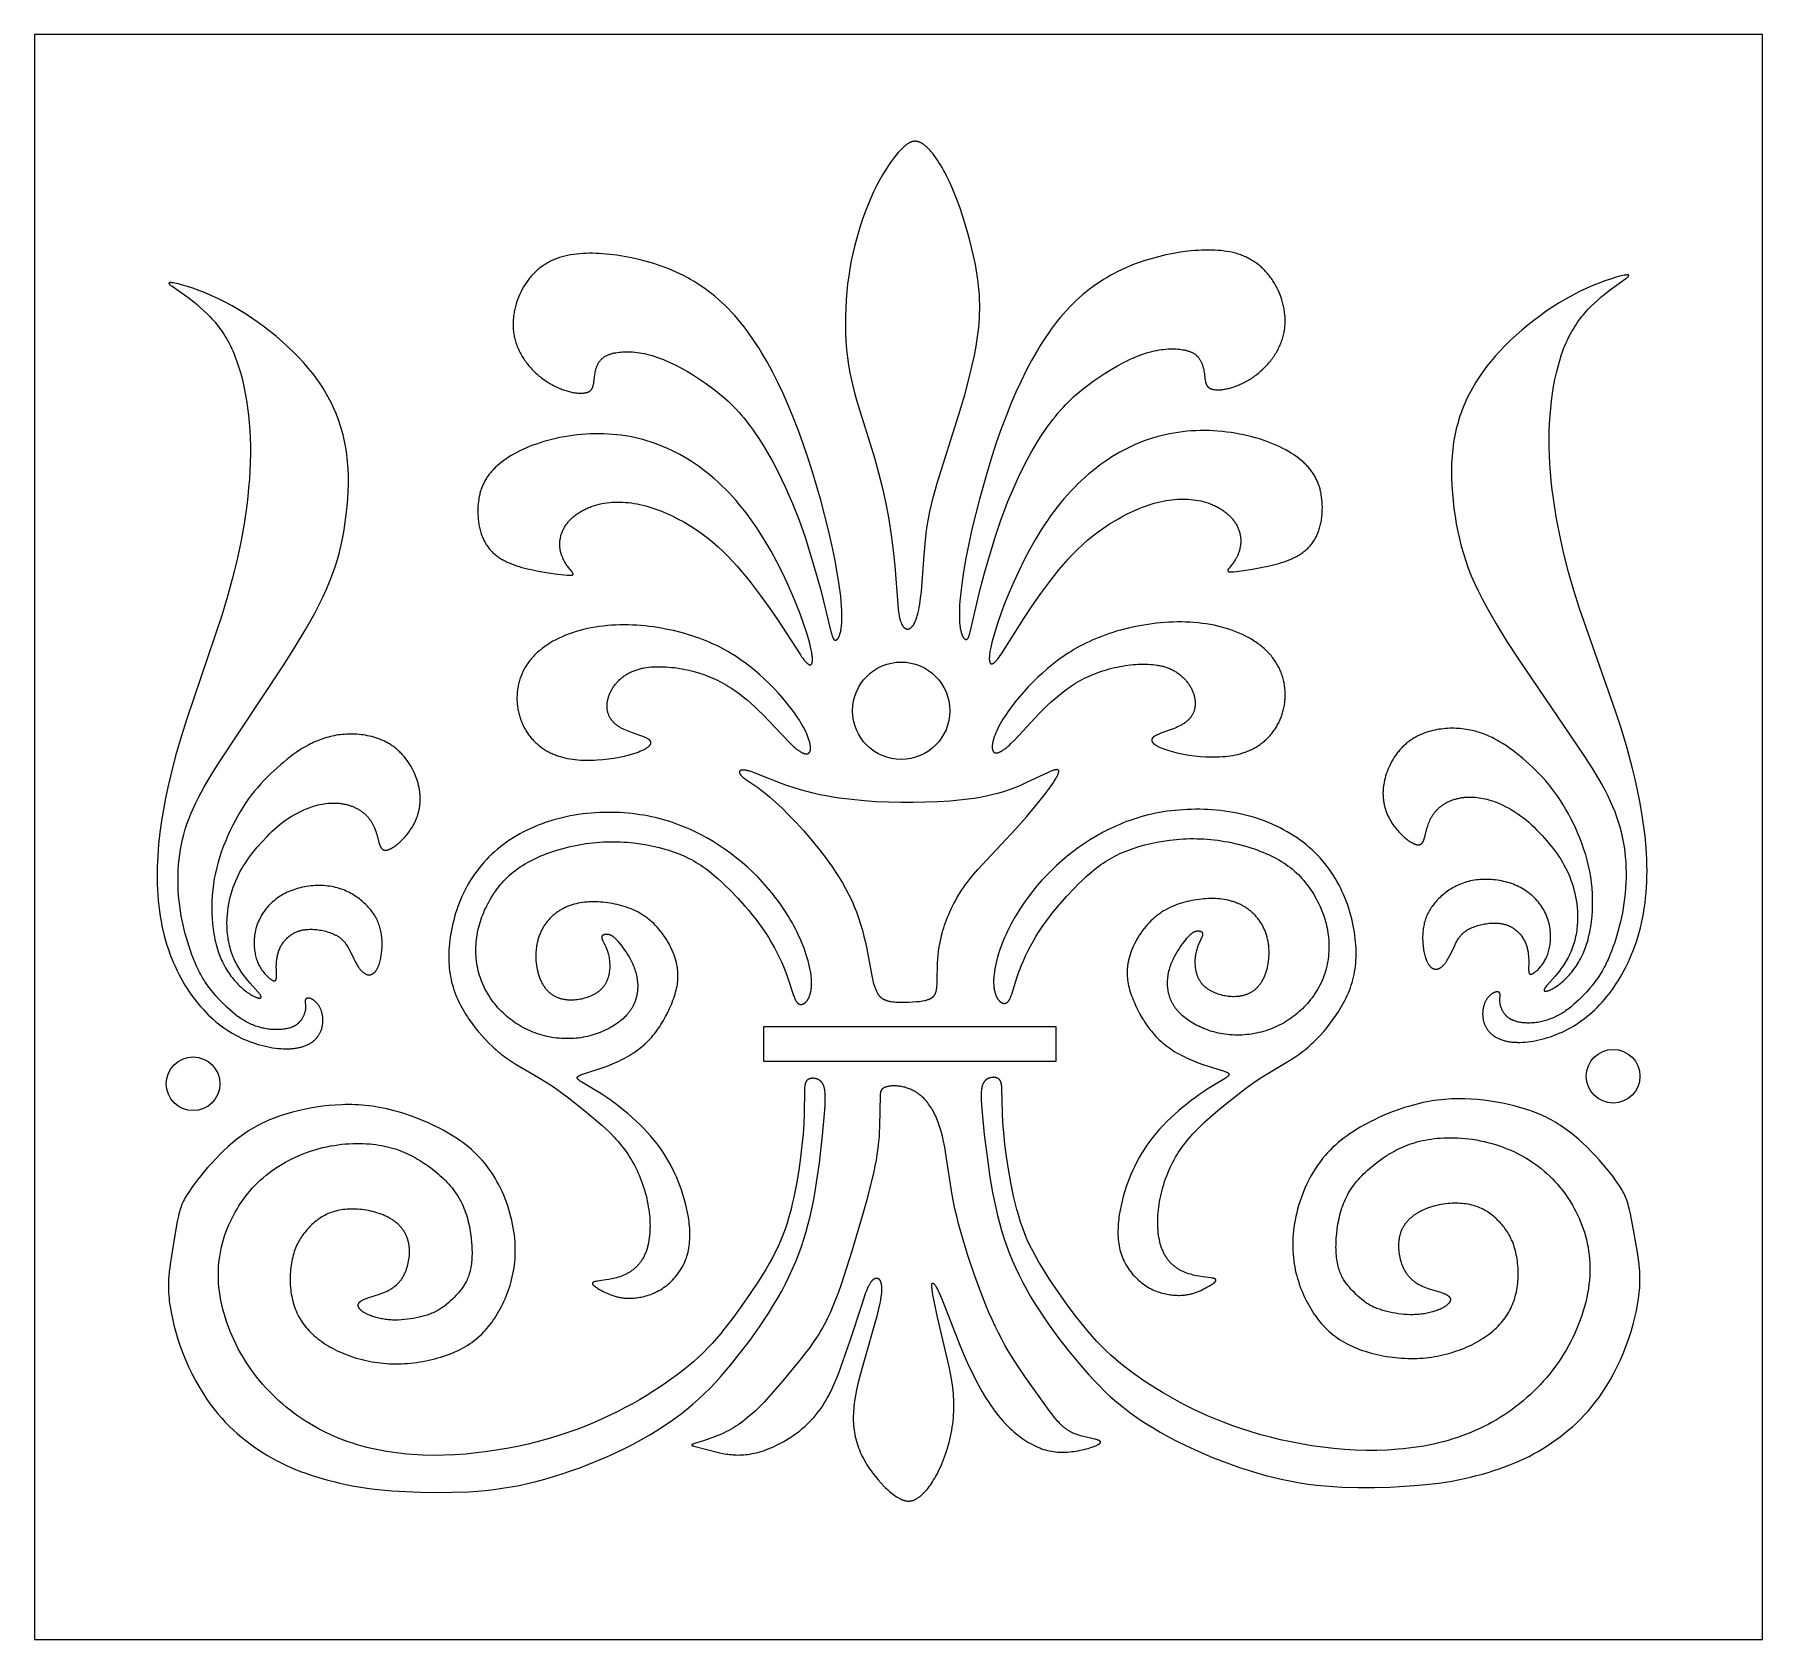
# Model space of a CAD drawing. Extents: x 2.59 to 8.26, y 15.9 to 21.16.
import ezdxf

# ---------------------------------------------------------------- set-up
doc = ezdxf.new("R2010")
doc.units = 0
doc.header["$MEASUREMENT"] = 0
doc.layers.add('DEFAULT', color=18, linetype='CONTINUOUS')

msp = doc.modelspace()

# ---------------------------------------------------------------- linework, layer by layer
at = {"layer": 'DEFAULT'}
for points in [[(2.5915, 15.8988), (8.2615, 15.8988), (8.2615, 21.1638), (2.5915, 21.1638)], [(5.4848, 19.2461), (5.4859, 19.2494), (5.4871, 19.2528), (5.4882, 19.2564), (5.4892, 19.2601), (5.4912, 19.268), (5.4931, 19.2764), (5.4948, 19.2854), (5.4964, 19.2948), (5.4978, 19.3046), (5.4992, 19.3149), (5.5015, 19.3365), (5.5104, 19.456), (5.5149, 19.5047), (5.5177, 19.5286), (5.521, 19.5522), (5.5249, 19.5755), (5.5294, 19.5987), (5.5344, 19.6217), (5.5401, 19.6448), (5.5464, 19.6681), (5.5534, 19.692), (5.6248, 19.9176), (5.6437, 19.9822), (5.661, 20.047), (5.6687, 20.079), (5.6755, 20.1106), (5.6814, 20.1419), (5.6861, 20.1727), (5.6881, 20.188), (5.6897, 20.2032), (5.691, 20.2183), (5.692, 20.2333), (5.6926, 20.2483), (5.6929, 20.2633), (5.6929, 20.2781), (5.6925, 20.293), (5.6918, 20.3078), (5.6908, 20.3225), (5.6895, 20.3372), (5.6879, 20.3519), (5.686, 20.3665), (5.6838, 20.381), (5.6788, 20.4097), (5.673, 20.438), (5.6665, 20.4658), (5.6595, 20.493), (5.6522, 20.5195), (5.6445, 20.5451), (5.6366, 20.57), (5.6285, 20.594), (5.6202, 20.6171), (5.6116, 20.6394), (5.6027, 20.6608), (5.5935, 20.6812), (5.584, 20.7007), (5.5792, 20.7101), (5.5742, 20.7192), (5.5693, 20.7279), (5.5642, 20.7364), (5.5592, 20.7445), (5.5541, 20.7523), (5.549, 20.7597), (5.5439, 20.7667), (5.5388, 20.7732), (5.5338, 20.7793), (5.5313, 20.7822), (5.5288, 20.785), (5.5263, 20.7876), (5.5239, 20.7902), (5.5214, 20.7926), (5.519, 20.7949), (5.5166, 20.797), (5.5142, 20.799), (5.5119, 20.8009), (5.5095, 20.8027), (5.5072, 20.8043), (5.5061, 20.8051), (5.5049, 20.8058), (5.5038, 20.8065), (5.5026, 20.8072), (5.5015, 20.8078), (5.5004, 20.8084), (5.4993, 20.809), (5.4982, 20.8095), (5.4971, 20.81), (5.496, 20.8105), (5.4949, 20.8109), (5.4938, 20.8113), (5.4927, 20.8117), (5.4916, 20.812), (5.4905, 20.8123), (5.4895, 20.8126), (5.4884, 20.8128), (5.4873, 20.813), (5.4863, 20.8132), (5.4852, 20.8134), (5.4842, 20.8135), (5.4832, 20.8136), (5.4821, 20.8136), (5.4811, 20.8136), (5.4801, 20.8136), (5.479, 20.8136), (5.478, 20.8135), (5.477, 20.8134), (5.476, 20.8133), (5.4749, 20.8132), (5.4739, 20.813), (5.4729, 20.8128), (5.4719, 20.8125), (5.4709, 20.8122), (5.4699, 20.8119), (5.4689, 20.8116), (5.4679, 20.8113), (5.4669, 20.8109), (5.4659, 20.8105), (5.4649, 20.8101), (5.4639, 20.8096), (5.4629, 20.8091), (5.4619, 20.8086), (5.4609, 20.8081), (5.4599, 20.8075), (5.4589, 20.8069), (5.4569, 20.8057), (5.4549, 20.8044), (5.4529, 20.8029), (5.4509, 20.8014), (5.4489, 20.7998), (5.4468, 20.7981), (5.4448, 20.7963), (5.4427, 20.7945), (5.4385, 20.7905), (5.4343, 20.7862), (5.43, 20.7817), (5.4256, 20.7768), (5.4212, 20.7716), (5.4167, 20.7661), (5.4121, 20.7603), (5.4028, 20.7479), (5.3932, 20.7342), (5.3836, 20.7193), (5.3738, 20.7032), (5.3641, 20.6859), (5.3544, 20.6674), (5.3449, 20.6478), (5.3356, 20.6274), (5.3267, 20.6061), (5.3181, 20.5842), (5.3099, 20.5617), (5.3021, 20.539), (5.2949, 20.5159), (5.2882, 20.4926), (5.282, 20.469), (5.2764, 20.4452), (5.2713, 20.4211), (5.2669, 20.3965), (5.263, 20.3715), (5.2596, 20.3459), (5.2569, 20.3198), (5.2548, 20.2931), (5.2533, 20.266), (5.2525, 20.2387), (5.2523, 20.2112), (5.2529, 20.1839), (5.2542, 20.1568), (5.2563, 20.1302), (5.2591, 20.1042), (5.2627, 20.0789), (5.2669, 20.0543), (5.2719, 20.0303), (5.2774, 20.0069), (5.2834, 19.9838), (5.2899, 19.9611), (5.3478, 19.775), (5.3614, 19.7258), (5.3738, 19.6758), (5.3848, 19.625), (5.3943, 19.5736), (5.4023, 19.522), (5.4089, 19.4708), (5.414, 19.4211), (5.4241, 19.2944), (5.4258, 19.2781), (5.4268, 19.2706), (5.4278, 19.2635), (5.429, 19.2568), (5.4303, 19.2506), (5.431, 19.2476), (5.4317, 19.2448), (5.4325, 19.242), (5.4333, 19.2394), (5.4341, 19.2369), (5.435, 19.2345), (5.4359, 19.2323), (5.4364, 19.2312), (5.4369, 19.2301), (5.4373, 19.2291), (5.4378, 19.2281), (5.4384, 19.2272), (5.4389, 19.2262), (5.4394, 19.2253), (5.4399, 19.2245), (5.4405, 19.2236), (5.441, 19.2228), (5.4416, 19.222), (5.4422, 19.2213), (5.4428, 19.2206), (5.4434, 19.2199), (5.444, 19.2193), (5.4446, 19.2186), (5.4449, 19.2184), (5.4452, 19.2181), (5.4455, 19.2178), (5.4458, 19.2175), (5.4461, 19.2173), (5.4465, 19.217), (5.4468, 19.2168), (5.4471, 19.2165), (5.4474, 19.2163), (5.4478, 19.2161), (5.4481, 19.2159), (5.4484, 19.2157), (5.4487, 19.2155), (5.4491, 19.2153), (5.4494, 19.2151), (5.4498, 19.215), (5.4501, 19.2148), (5.4504, 19.2147), (5.4508, 19.2145), (5.4511, 19.2144), (5.4515, 19.2143), (5.4518, 19.2141), (5.4522, 19.214), (5.4525, 19.2139), (5.4529, 19.2139), (5.4532, 19.2138), (5.4536, 19.2137), (5.4539, 19.2137), (5.4543, 19.2136), (5.4546, 19.2136), (5.455, 19.2135), (5.4553, 19.2135), (5.4557, 19.2135), (5.4561, 19.2135), (5.4564, 19.2135), (5.4568, 19.2135), (5.4571, 19.2135), (5.4575, 19.2136), (5.4579, 19.2136), (5.4582, 19.2137), (5.4586, 19.2137), (5.459, 19.2138), (5.4593, 19.2139), (5.4597, 19.2139), (5.4601, 19.214), (5.4604, 19.2142), (5.4608, 19.2143), (5.4612, 19.2144), (5.4615, 19.2145), (5.4619, 19.2147), (5.4623, 19.2148), (5.4627, 19.215), (5.463, 19.2152), (5.4634, 19.2154), (5.4638, 19.2156), (5.4641, 19.2158), (5.4645, 19.216), (5.4649, 19.2162), (5.4652, 19.2164), (5.4656, 19.2167), (5.466, 19.2169), (5.4664, 19.2172), (5.4667, 19.2175), (5.4671, 19.2177), (5.4678, 19.2183), (5.4686, 19.219), (5.4693, 19.2196), (5.47, 19.2204), (5.4707, 19.2211), (5.4715, 19.2219), (5.4722, 19.2227), (5.4729, 19.2236), (5.4736, 19.2245), (5.4743, 19.2255), (5.475, 19.2265), (5.4757, 19.2275), (5.4764, 19.2286), (5.4771, 19.2297), (5.4778, 19.2308), (5.4784, 19.232), (5.4798, 19.2345), (5.4811, 19.2372), (5.4823, 19.24), (5.4836, 19.243)], [(5.2398, 19.2886), (5.2386, 19.3045), (5.2369, 19.3215), (5.2322, 19.3586), (5.2257, 19.3996), (5.2175, 19.4437), (5.2078, 19.4902), (5.1967, 19.5384), (5.1714, 19.6366), (5.143, 19.7329), (5.128, 19.7793), (5.1126, 19.8241), (5.0969, 19.8672), (5.0808, 19.9086), (5.0644, 19.9482), (5.0477, 19.9861), (5.0306, 20.0224), (5.0132, 20.0569), (4.9953, 20.0899), (4.9771, 20.1212), (4.9678, 20.1362), (4.9584, 20.1508), (4.9489, 20.165), (4.9392, 20.1788), (4.9295, 20.1923), (4.9196, 20.2053), (4.9096, 20.2179), (4.8994, 20.23), (4.8891, 20.2418), (4.8787, 20.2532), (4.8682, 20.2642), (4.8575, 20.2748), (4.8467, 20.285), (4.8358, 20.2949), (4.8248, 20.3043), (4.8136, 20.3134), (4.8023, 20.3221), (4.791, 20.3304), (4.7795, 20.3383), (4.7679, 20.346), (4.7563, 20.3532), (4.7445, 20.3601), (4.7327, 20.3667), (4.7208, 20.373), (4.7088, 20.379), (4.6968, 20.3846), (4.6847, 20.3899), (4.6725, 20.395), (4.6604, 20.3998), (4.6482, 20.4043), (4.636, 20.4085), (4.6237, 20.4125), (4.6115, 20.4163), (4.5992, 20.4198), (4.5748, 20.4261), (4.5504, 20.4315), (4.5263, 20.4361), (4.5024, 20.4399), (4.4789, 20.4428), (4.4673, 20.4439), (4.4558, 20.4449), (4.4445, 20.4456), (4.4333, 20.446), (4.4223, 20.4463), (4.4114, 20.4463), (4.4007, 20.4461), (4.3902, 20.4456), (4.3799, 20.4448), (4.3698, 20.4438), (4.3599, 20.4426), (4.3502, 20.441), (4.3408, 20.4392), (4.3316, 20.4371), (4.327, 20.4359), (4.3226, 20.4347), (4.3182, 20.4334), (4.3138, 20.432), (4.3095, 20.4306), (4.3053, 20.429), (4.3011, 20.4274), (4.297, 20.4258), (4.2929, 20.424), (4.2889, 20.4222), (4.285, 20.4203), (4.2811, 20.4183), (4.2773, 20.4163), (4.2735, 20.4142), (4.2698, 20.412), (4.2662, 20.4098), (4.2626, 20.4074), (4.259, 20.405), (4.2556, 20.4026), (4.2522, 20.4), (4.2488, 20.3974), (4.2455, 20.3947), (4.2423, 20.392), (4.2391, 20.3892), (4.236, 20.3863), (4.2329, 20.3833), (4.2299, 20.3803), (4.2269, 20.3772), (4.2241, 20.3741), (4.2212, 20.3709), (4.2185, 20.3676), (4.2157, 20.3643), (4.2131, 20.3609), (4.2105, 20.3575), (4.208, 20.354), (4.2055, 20.3505), (4.2031, 20.3469), (4.2007, 20.3433), (4.1984, 20.3396), (4.1962, 20.3359), (4.1919, 20.3283), (4.1879, 20.3206), (4.1841, 20.3127), (4.1807, 20.3047), (4.1774, 20.2966), (4.1745, 20.2884), (4.1718, 20.2801), (4.1695, 20.2717), (4.1684, 20.2675), (4.1674, 20.2633), (4.1665, 20.2591), (4.1657, 20.2548), (4.1649, 20.2506), (4.1642, 20.2463), (4.1636, 20.2421), (4.1631, 20.2378), (4.1627, 20.2335), (4.1623, 20.2293), (4.162, 20.225), (4.1618, 20.2207), (4.1617, 20.2164), (4.1617, 20.2122), (4.1618, 20.2079), (4.162, 20.2036), (4.1622, 20.1994), (4.1626, 20.1951), (4.163, 20.1908), (4.1636, 20.1866), (4.1642, 20.1823), (4.1649, 20.1781), (4.1657, 20.1738), (4.1666, 20.1696), (4.1676, 20.1654), (4.1687, 20.1612), (4.1699, 20.157), (4.1712, 20.1528), (4.1726, 20.1486), (4.1741, 20.1445), (4.1757, 20.1403), (4.1774, 20.1362), (4.1791, 20.1321), (4.181, 20.128), (4.183, 20.1239), (4.185, 20.1199), (4.1872, 20.1159), (4.1894, 20.1119), (4.1917, 20.1079), (4.1942, 20.1039), (4.1967, 20.1), (4.1993, 20.0961), (4.202, 20.0923), (4.2048, 20.0885), (4.2076, 20.0847), (4.2106, 20.081), (4.2136, 20.0773), (4.2167, 20.0737), (4.2198, 20.0701), (4.2231, 20.0666), (4.2264, 20.0631), (4.2298, 20.0597), (4.2332, 20.0563), (4.2368, 20.053), (4.2403, 20.0498), (4.244, 20.0466), (4.2477, 20.0435), (4.2514, 20.0405), (4.2552, 20.0375), (4.259, 20.0346), (4.2629, 20.0318), (4.2668, 20.0291), (4.2707, 20.0264), (4.2747, 20.0238), (4.2787, 20.0213), (4.2827, 20.0189), (4.2867, 20.0166), (4.2908, 20.0144), (4.2948, 20.0122), (4.2989, 20.0102), (4.3029, 20.0082), (4.307, 20.0063), (4.311, 20.0046), (4.315, 20.0029), (4.3191, 20.0012), (4.323, 19.9997), (4.327, 19.9983), (4.3309, 19.997), (4.3348, 19.9957), (4.3386, 19.9946), (4.3424, 19.9935), (4.3461, 19.9925), (4.3498, 19.9916), (4.3534, 19.9908), (4.357, 19.9901), (4.3605, 19.9894), (4.3639, 19.9889), (4.3672, 19.9884), (4.3704, 19.988), (4.3736, 19.9877), (4.3767, 19.9875), (4.3796, 19.9873), (4.3825, 19.9872), (4.3853, 19.9872), (4.388, 19.9873), (4.3906, 19.9875), (4.3931, 19.9877), (4.3955, 19.988), (4.3967, 19.9881), (4.3978, 19.9883), (4.3989, 19.9885), (4.4, 19.9887), (4.401, 19.989), (4.402, 19.9892), (4.403, 19.9895), (4.404, 19.9898), (4.405, 19.9901), (4.4059, 19.9904), (4.4068, 19.9908), (4.4077, 19.9911), (4.4085, 19.9915), (4.4093, 19.9919), (4.4101, 19.9923), (4.4109, 19.9927), (4.4117, 19.9931), (4.4124, 19.9936), (4.4131, 19.994), (4.4138, 19.9945), (4.4144, 19.995), (4.4151, 19.9955), (4.4157, 19.996), (4.4163, 19.9965), (4.4168, 19.9971), (4.4174, 19.9977), (4.4179, 19.9982), (4.4184, 19.9988), (4.4189, 19.9994), (4.4194, 20), (4.4198, 20.0007), (4.4202, 20.0013), (4.4207, 20.002), (4.4211, 20.0026), (4.4214, 20.0033), (4.4218, 20.004), (4.4221, 20.0047), (4.4225, 20.0054), (4.4228, 20.0062), (4.4231, 20.0069), (4.4234, 20.0077), (4.4236, 20.0084), (4.4239, 20.0092), (4.4241, 20.01), (4.4246, 20.0116), (4.425, 20.0133), (4.4254, 20.015), (4.4257, 20.0167), (4.4263, 20.0203), (4.4269, 20.0241), (4.4287, 20.0402), (4.4299, 20.0487), (4.4306, 20.053), (4.4315, 20.0573), (4.4324, 20.0615), (4.433, 20.0636), (4.4335, 20.0657), (4.4341, 20.0678), (4.4348, 20.0699), (4.4355, 20.0719), (4.4362, 20.0739), (4.437, 20.0759), (4.4378, 20.0779), (4.4387, 20.0798), (4.4396, 20.0817), (4.4405, 20.0835), (4.4415, 20.0854), (4.4426, 20.0871), (4.4436, 20.0889), (4.4448, 20.0906), (4.446, 20.0922), (4.4472, 20.0938), (4.4485, 20.0954), (4.4498, 20.0969), (4.4511, 20.0983), (4.4526, 20.0997), (4.454, 20.1011), (4.4555, 20.1024), (4.4571, 20.1037), (4.4587, 20.1049), (4.4604, 20.1061), (4.4621, 20.1072), (4.4639, 20.1083), (4.4657, 20.1094), (4.4675, 20.1104), (4.4694, 20.1113), (4.4714, 20.1122), (4.4734, 20.1131), (4.4755, 20.1139), (4.4776, 20.1147), (4.4797, 20.1155), (4.482, 20.1162), (4.4842, 20.1168), (4.4865, 20.1175), (4.4889, 20.1181), (4.4913, 20.1187), (4.4938, 20.1192), (4.4989, 20.1202), (4.5042, 20.121), (4.5097, 20.1217), (4.5154, 20.1223), (4.5213, 20.1227), (4.5274, 20.123), (4.5338, 20.1232), (4.5403, 20.1232), (4.5471, 20.123), (4.5541, 20.1226), (4.5613, 20.122), (4.5688, 20.1212), (4.5765, 20.1202), (4.5844, 20.1189), (4.5925, 20.1173), (4.6008, 20.1154), (4.6093, 20.1132), (4.6181, 20.1108), (4.627, 20.108), (4.6361, 20.1049), (4.6454, 20.1015), (4.6549, 20.0978), (4.6645, 20.0937), (4.6742, 20.0894), (4.684, 20.0848), (4.6939, 20.0799), (4.7139, 20.0694), (4.734, 20.0581), (4.7541, 20.046), (4.7739, 20.0333), (4.7935, 20.0201), (4.8126, 20.0063), (4.8313, 19.9919), (4.8405, 19.9845), (4.8496, 19.9768), (4.8586, 19.9689), (4.8675, 19.9608), (4.8763, 19.9524), (4.885, 19.9438), (4.8936, 19.9348), (4.9022, 19.9255), (4.9106, 19.9159), (4.919, 19.906), (4.9274, 19.8957), (4.9357, 19.885), (4.9439, 19.874), (4.9521, 19.8626), (4.9681, 19.839), (4.9839, 19.8141), (4.9992, 19.7884), (5.014, 19.7619), (5.0283, 19.735), (5.0419, 19.7078), (5.0548, 19.6805), (5.0671, 19.6533), (5.0786, 19.6259), (5.0896, 19.5986), (5.1001, 19.571), (5.1198, 19.5149), (5.1382, 19.4571), (5.1556, 19.3985), (5.1713, 19.3414), (5.2059, 19.2014), (5.2073, 19.1963), (5.208, 19.1939), (5.2087, 19.1918), (5.2094, 19.1898), (5.2101, 19.1879), (5.2108, 19.1863), (5.2112, 19.1855), (5.2115, 19.1847), (5.2119, 19.184), (5.2122, 19.1833), (5.2126, 19.1827), (5.2129, 19.1821), (5.2133, 19.1815), (5.2135, 19.1812), (5.2137, 19.1809), (5.2139, 19.1807), (5.214, 19.1804), (5.2142, 19.1802), (5.2144, 19.18), (5.2146, 19.1798), (5.2148, 19.1795), (5.215, 19.1793), (5.2152, 19.1791), (5.2154, 19.179), (5.2156, 19.1788), (5.2158, 19.1786), (5.216, 19.1785), (5.2162, 19.1783), (5.2164, 19.1782), (5.2166, 19.178), (5.2168, 19.1779), (5.217, 19.1778), (5.2171, 19.1777), (5.2172, 19.1777), (5.2173, 19.1776), (5.2174, 19.1776), (5.2175, 19.1775), (5.2176, 19.1775), (5.2177, 19.1774), (5.2178, 19.1774), (5.2179, 19.1774), (5.218, 19.1773), (5.2181, 19.1773), (5.2182, 19.1773), (5.2183, 19.1772), (5.2184, 19.1772), (5.2185, 19.1772), (5.2187, 19.1772), (5.2188, 19.1771), (5.2189, 19.1771), (5.219, 19.1771), (5.2191, 19.1771), (5.2192, 19.1771), (5.2193, 19.1771), (5.2194, 19.1771), (5.2195, 19.1771), (5.2196, 19.1771), (5.2197, 19.1771), (5.2198, 19.1771), (5.22, 19.1771), (5.2201, 19.1771), (5.2202, 19.1771), (5.2203, 19.1771), (5.2204, 19.1771), (5.2205, 19.1771), (5.2206, 19.1771), (5.2207, 19.1772), (5.2209, 19.1772), (5.221, 19.1772), (5.2211, 19.1772), (5.2212, 19.1773), (5.2213, 19.1773), (5.2214, 19.1773), (5.2215, 19.1774), (5.2218, 19.1774), (5.222, 19.1775), (5.2222, 19.1776), (5.2225, 19.1777), (5.2227, 19.1779), (5.2229, 19.178), (5.2232, 19.1781), (5.2234, 19.1783), (5.2237, 19.1784), (5.2239, 19.1786), (5.2241, 19.1787), (5.2244, 19.1789), (5.2246, 19.1791), (5.2249, 19.1793), (5.2251, 19.1795), (5.2253, 19.1798), (5.2256, 19.18), (5.2258, 19.1802), (5.2261, 19.1805), (5.2263, 19.1808), (5.2266, 19.181), (5.2268, 19.1813), (5.2273, 19.1819), (5.2278, 19.1826), (5.2283, 19.1833), (5.2288, 19.184), (5.2293, 19.1848), (5.2298, 19.1857), (5.2302, 19.1865), (5.2307, 19.1875), (5.2312, 19.1885), (5.2317, 19.1895), (5.2322, 19.1906), (5.2326, 19.1917), (5.2331, 19.1929), (5.2335, 19.1941), (5.234, 19.1954), (5.2344, 19.1968), (5.2353, 19.1997), (5.2361, 19.2028), (5.2368, 19.2061), (5.2376, 19.2097), (5.2382, 19.2136), (5.2388, 19.2177), (5.2394, 19.222), (5.2399, 19.2267), (5.2403, 19.2316), (5.2406, 19.2368), (5.241, 19.248), (5.241, 19.2604), (5.2406, 19.2739)], [(5.6271, 19.2907), (5.6264, 19.276), (5.6262, 19.2624), (5.6263, 19.25), (5.6268, 19.2388), (5.6272, 19.2336), (5.6277, 19.2287), (5.6282, 19.2241), (5.6288, 19.2197), (5.6294, 19.2156), (5.6301, 19.2118), (5.6309, 19.2082), (5.6317, 19.2049), (5.6325, 19.2018), (5.6334, 19.1989), (5.6339, 19.1975), (5.6343, 19.1962), (5.6348, 19.195), (5.6353, 19.1938), (5.6358, 19.1927), (5.6362, 19.1916), (5.6367, 19.1906), (5.6372, 19.1896), (5.6377, 19.1887), (5.6382, 19.1878), (5.6387, 19.187), (5.6392, 19.1862), (5.6397, 19.1855), (5.6402, 19.1848), (5.6407, 19.1841), (5.6412, 19.1835), (5.6414, 19.1832), (5.6417, 19.183), (5.6419, 19.1827), (5.6422, 19.1824), (5.6424, 19.1822), (5.6427, 19.182), (5.6429, 19.1818), (5.6432, 19.1815), (5.6434, 19.1813), (5.6437, 19.1811), (5.6439, 19.181), (5.6441, 19.1808), (5.6444, 19.1806), (5.6446, 19.1805), (5.6449, 19.1803), (5.6451, 19.1802), (5.6453, 19.1801), (5.6456, 19.18), (5.6458, 19.1799), (5.646, 19.1798), (5.6463, 19.1797), (5.6465, 19.1796), (5.6466, 19.1796), (5.6467, 19.1795), (5.6468, 19.1795), (5.647, 19.1795), (5.6471, 19.1795), (5.6472, 19.1794), (5.6473, 19.1794), (5.6474, 19.1794), (5.6475, 19.1794), (5.6476, 19.1794), (5.6478, 19.1794), (5.6479, 19.1793), (5.648, 19.1793), (5.6481, 19.1793), (5.6482, 19.1793), (5.6483, 19.1793), (5.6484, 19.1793), (5.6485, 19.1793), (5.6486, 19.1793), (5.6487, 19.1793), (5.6489, 19.1794), (5.649, 19.1794), (5.6491, 19.1794), (5.6492, 19.1794), (5.6493, 19.1794), (5.6494, 19.1794), (5.6495, 19.1795), (5.6496, 19.1795), (5.6497, 19.1795), (5.6498, 19.1795), (5.6499, 19.1796), (5.65, 19.1796), (5.6501, 19.1796), (5.6502, 19.1797), (5.6503, 19.1797), (5.6504, 19.1798), (5.6506, 19.1798), (5.6507, 19.1799), (5.6508, 19.1799), (5.6509, 19.18), (5.651, 19.18), (5.6511, 19.1801), (5.6513, 19.1802), (5.6515, 19.1803), (5.6517, 19.1805), (5.6519, 19.1806), (5.6521, 19.1808), (5.6523, 19.1809), (5.6525, 19.1811), (5.6526, 19.1813), (5.6528, 19.1815), (5.653, 19.1816), (5.6532, 19.1819), (5.6534, 19.1821), (5.6536, 19.1823), (5.6538, 19.1825), (5.654, 19.1828), (5.6541, 19.183), (5.6543, 19.1833), (5.6545, 19.1835), (5.6547, 19.1838), (5.6551, 19.1844), (5.6554, 19.185), (5.6558, 19.1857), (5.6561, 19.1863), (5.6565, 19.1871), (5.6568, 19.1878), (5.6571, 19.1886), (5.6578, 19.1903), (5.6585, 19.1922), (5.6592, 19.1942), (5.6598, 19.1963), (5.6605, 19.1986), (5.6619, 19.2038), (5.695, 19.3442), (5.7101, 19.4014), (5.7269, 19.4602), (5.7447, 19.5182), (5.7638, 19.5745), (5.774, 19.6022), (5.7847, 19.6297), (5.796, 19.6571), (5.8079, 19.6845), (5.8205, 19.7119), (5.8339, 19.7393), (5.8478, 19.7663), (5.8624, 19.7929), (5.8774, 19.8189), (5.8929, 19.8438), (5.9087, 19.8677), (5.9168, 19.8791), (5.9249, 19.8902), (5.933, 19.901), (5.9413, 19.9114), (5.9496, 19.9214), (5.958, 19.9311), (5.9664, 19.9405), (5.975, 19.9495), (5.9836, 19.9583), (5.9923, 19.9668), (6.0011, 19.975), (6.01, 19.9829), (6.019, 19.9907), (6.0281, 19.9983), (6.0467, 20.0128), (6.0657, 20.0268), (6.0851, 20.0403), (6.1048, 20.0532), (6.1247, 20.0654), (6.1447, 20.077), (6.1646, 20.0877), (6.1744, 20.0927), (6.1842, 20.0974), (6.1939, 20.1018), (6.2034, 20.1059), (6.2128, 20.1098), (6.2221, 20.1133), (6.2312, 20.1165), (6.2401, 20.1193), (6.2488, 20.1219), (6.2573, 20.1242), (6.2656, 20.1261), (6.2737, 20.1278), (6.2816, 20.1292), (6.2892, 20.1303), (6.2967, 20.1312), (6.3039, 20.1318), (6.3109, 20.1323), (6.3177, 20.1326), (6.3243, 20.1326), (6.3306, 20.1325), (6.3367, 20.1323), (6.3427, 20.1319), (6.3484, 20.1314), (6.3539, 20.1308), (6.3592, 20.13), (6.3643, 20.1291), (6.3668, 20.1286), (6.3692, 20.128), (6.3716, 20.1274), (6.3739, 20.1268), (6.3761, 20.1262), (6.3784, 20.1255), (6.3805, 20.1248), (6.3826, 20.124), (6.3847, 20.1232), (6.3867, 20.1223), (6.3887, 20.1215), (6.3906, 20.1205), (6.3925, 20.1195), (6.3943, 20.1185), (6.3961, 20.1175), (6.3978, 20.1163), (6.3995, 20.1152), (6.4011, 20.114), (6.4027, 20.1127), (6.4042, 20.1114), (6.4057, 20.1101), (6.4071, 20.1087), (6.4085, 20.1072), (6.4099, 20.1057), (6.4111, 20.1042), (6.4124, 20.1026), (6.4136, 20.1009), (6.4147, 20.0993), (6.4158, 20.0975), (6.4169, 20.0958), (6.4179, 20.094), (6.4189, 20.0921), (6.4198, 20.0903), (6.4207, 20.0883), (6.4215, 20.0864), (6.4223, 20.0844), (6.4231, 20.0824), (6.4238, 20.0804), (6.4245, 20.0783), (6.4251, 20.0763), (6.4257, 20.0742), (6.4262, 20.0721), (6.4273, 20.0678), (6.4281, 20.0635), (6.4289, 20.0593), (6.4302, 20.0508), (6.4322, 20.0347), (6.4328, 20.0309), (6.4334, 20.0273), (6.4338, 20.0256), (6.4342, 20.0239), (6.4346, 20.0222), (6.4351, 20.0206), (6.4353, 20.0198), (6.4356, 20.0191), (6.4359, 20.0183), (6.4362, 20.0175), (6.4365, 20.0168), (6.4368, 20.0161), (6.4371, 20.0154), (6.4375, 20.0146), (6.4379, 20.014), (6.4382, 20.0133), (6.4386, 20.0126), (6.4391, 20.012), (6.4395, 20.0113), (6.4399, 20.0107), (6.4404, 20.0101), (6.4409, 20.0095), (6.4414, 20.0089), (6.442, 20.0083), (6.4425, 20.0078), (6.4431, 20.0072), (6.4437, 20.0067), (6.4443, 20.0062), (6.4449, 20.0057), (6.4456, 20.0052), (6.4463, 20.0048), (6.447, 20.0043), (6.4477, 20.0039), (6.4485, 20.0034), (6.4493, 20.003), (6.4501, 20.0026), (6.4509, 20.0023), (6.4517, 20.0019), (6.4526, 20.0016), (6.4535, 20.0012), (6.4544, 20.0009), (6.4554, 20.0006), (6.4564, 20.0004), (6.4574, 20.0001), (6.4584, 19.9998), (6.4595, 19.9996), (6.4605, 19.9994), (6.4617, 19.9992), (6.4628, 19.999), (6.4639, 19.9989), (6.4663, 19.9986), (6.4688, 19.9984), (6.4714, 19.9983), (6.4741, 19.9983), (6.4769, 19.9983), (6.4798, 19.9984), (6.4828, 19.9986), (6.4859, 19.9988), (6.489, 19.9992), (6.4923, 19.9996), (6.4956, 20.0001), (6.499, 20.0007), (6.5024, 20.0014), (6.506, 20.0022), (6.5096, 20.003), (6.5133, 20.0039), (6.517, 20.005), (6.5208, 20.0061), (6.5246, 20.0073), (6.5284, 20.0086), (6.5323, 20.0099), (6.5363, 20.0114), (6.5402, 20.013), (6.5442, 20.0146), (6.5482, 20.0164), (6.5523, 20.0182), (6.5563, 20.0201), (6.5603, 20.0221), (6.5644, 20.0242), (6.5684, 20.0264), (6.5724, 20.0287), (6.5764, 20.031), (6.5804, 20.0335), (6.5844, 20.036), (6.5883, 20.0386), (6.5922, 20.0413), (6.5961, 20.0441), (6.5999, 20.047), (6.6037, 20.0499), (6.6075, 20.0529), (6.6112, 20.056), (6.6148, 20.0591), (6.6184, 20.0623), (6.622, 20.0656), (6.6255, 20.0689), (6.6289, 20.0723), (6.6322, 20.0758), (6.6355, 20.0793), (6.6387, 20.0829), (6.6419, 20.0865), (6.6449, 20.0901), (6.6479, 20.0939), (6.6508, 20.0976), (6.6536, 20.1014), (6.6564, 20.1052), (6.659, 20.1091), (6.6616, 20.113), (6.664, 20.117), (6.6664, 20.1209), (6.6687, 20.1249), (6.6709, 20.129), (6.673, 20.133), (6.675, 20.1371), (6.677, 20.1412), (6.6788, 20.1453), (6.6805, 20.1494), (6.6821, 20.1536), (6.6837, 20.1577), (6.6851, 20.1619), (6.6865, 20.1661), (6.6877, 20.1703), (6.6889, 20.1745), (6.6899, 20.1787), (6.6909, 20.1829), (6.6917, 20.1872), (6.6925, 20.1914), (6.6932, 20.1957), (6.6938, 20.1999), (6.6943, 20.2042), (6.6947, 20.2085), (6.695, 20.2127), (6.6952, 20.217), (6.6953, 20.2213), (6.6953, 20.2255), (6.6953, 20.2298), (6.6951, 20.2341), (6.6949, 20.2384), (6.6946, 20.2426), (6.6942, 20.2469), (6.6937, 20.2512), (6.6931, 20.2554), (6.6925, 20.2597), (6.6918, 20.2639), (6.691, 20.2681), (6.6901, 20.2724), (6.6891, 20.2766), (6.6881, 20.2808), (6.687, 20.285), (6.6845, 20.2933), (6.6818, 20.3016), (6.6787, 20.3098), (6.6754, 20.3178), (6.6719, 20.3258), (6.668, 20.3336), (6.6639, 20.3413), (6.6596, 20.3489), (6.6573, 20.3526), (6.655, 20.3562), (6.6526, 20.3598), (6.6501, 20.3634), (6.6476, 20.3669), (6.645, 20.3704), (6.6424, 20.3738), (6.6397, 20.3771), (6.637, 20.3804), (6.6342, 20.3836), (6.6313, 20.3868), (6.6284, 20.3899), (6.6254, 20.393), (6.6224, 20.3959), (6.6193, 20.3989), (6.6161, 20.4017), (6.6129, 20.4045), (6.6096, 20.4072), (6.6063, 20.4098), (6.6029, 20.4124), (6.5995, 20.4149), (6.596, 20.4174), (6.5924, 20.4197), (6.5888, 20.422), (6.5851, 20.4242), (6.5814, 20.4264), (6.5776, 20.4284), (6.5738, 20.4304), (6.5699, 20.4324), (6.5659, 20.4342), (6.5619, 20.436), (6.5578, 20.4377), (6.5537, 20.4393), (6.5495, 20.4409), (6.5453, 20.4424), (6.5409, 20.4438), (6.5366, 20.4451), (6.5322, 20.4463), (6.5277, 20.4475), (6.5231, 20.4486), (6.5139, 20.4507), (6.5044, 20.4524), (6.4947, 20.4538), (6.4848, 20.455), (6.4747, 20.4559), (6.4644, 20.4565), (6.4539, 20.4569), (6.4432, 20.457), (6.4323, 20.4569), (6.4213, 20.4565), (6.4101, 20.4559), (6.3988, 20.4551), (6.3873, 20.4541), (6.3758, 20.4528), (6.3523, 20.4496), (6.3284, 20.4456), (6.3043, 20.4408), (6.2801, 20.4351), (6.2557, 20.4285), (6.2435, 20.4249), (6.2313, 20.421), (6.2191, 20.4169), (6.2069, 20.4125), (6.1947, 20.4079), (6.1826, 20.403), (6.1705, 20.3978), (6.1585, 20.3923), (6.1465, 20.3865), (6.1346, 20.3805), (6.1228, 20.3741), (6.111, 20.3674), (6.0994, 20.3603), (6.0878, 20.3529), (6.0763, 20.3452), (6.0649, 20.3371), (6.0536, 20.3287), (6.0424, 20.3198), (6.0314, 20.3107), (6.0204, 20.3011), (6.0096, 20.2912), (5.9989, 20.2808), (5.9884, 20.2701), (5.978, 20.259), (5.9677, 20.2475), (5.9575, 20.2356), (5.9475, 20.2233), (5.9376, 20.2106), (5.9278, 20.1975), (5.9182, 20.184), (5.9087, 20.1701), (5.8993, 20.1558), (5.8901, 20.1411), (5.881, 20.1259), (5.8631, 20.0944), (5.8456, 20.0613), (5.8285, 20.0266), (5.8118, 19.9902), (5.7955, 19.9521), (5.7795, 19.9123), (5.7639, 19.8707), (5.7486, 19.8274), (5.7337, 19.7825), (5.7192, 19.736), (5.6918, 19.6393), (5.6675, 19.5409), (5.657, 19.4926), (5.6477, 19.446), (5.64, 19.4018), (5.6339, 19.3607), (5.6296, 19.3236), (5.6281, 19.3066)], [(7.3945, 18.0229), (7.3942, 18.023), (7.3939, 18.0231), (7.3935, 18.0231), (7.3932, 18.0232), (7.3928, 18.0232), (7.3924, 18.0233), (7.392, 18.0233), (7.3916, 18.0233), (7.3912, 18.0233), (7.3908, 18.0233), (7.3904, 18.0233), (7.39, 18.0233), (7.3896, 18.0232), (7.3891, 18.0232), (7.3887, 18.0232), (7.3882, 18.0231), (7.3878, 18.023), (7.3873, 18.0229), (7.3868, 18.0228), (7.3864, 18.0227), (7.3859, 18.0226), (7.3854, 18.0225), (7.3844, 18.0222), (7.3834, 18.0219), (7.3823, 18.0215), (7.3813, 18.0211), (7.3802, 18.0206), (7.3791, 18.0201), (7.378, 18.0195), (7.3769, 18.0189), (7.3758, 18.0183), (7.3746, 18.0176), (7.3735, 18.0168), (7.3724, 18.016), (7.3712, 18.0152), (7.3701, 18.0143), (7.369, 18.0134), (7.3678, 18.0124), (7.3667, 18.0114), (7.3656, 18.0103), (7.3645, 18.0092), (7.3634, 18.0081), (7.3624, 18.0069), (7.3613, 18.0056), (7.3603, 18.0043), (7.3593, 18.003), (7.3583, 18.0016), (7.3574, 18.0002), (7.3564, 17.9988), (7.3555, 17.9973), (7.3546, 17.9958), (7.3538, 17.9942), (7.3529, 17.9926), (7.3521, 17.991), (7.3513, 17.9893), (7.3506, 17.9876), (7.3499, 17.9859), (7.3492, 17.9841), (7.3486, 17.9823), (7.348, 17.9805), (7.3474, 17.9787), (7.3469, 17.9768), (7.3464, 17.9749), (7.3459, 17.973), (7.3455, 17.9711), (7.3451, 17.9692), (7.3447, 17.9672), (7.3444, 17.9652), (7.3442, 17.9632), (7.3439, 17.9612), (7.3437, 17.9592), (7.3436, 17.9572), (7.3435, 17.9551), (7.3434, 17.9531), (7.3434, 17.951), (7.3434, 17.949), (7.3435, 17.9469), (7.3436, 17.9448), (7.3437, 17.9428), (7.3439, 17.9407), (7.3441, 17.9387), (7.3444, 17.9366), (7.3448, 17.9345), (7.3451, 17.9325), (7.3455, 17.9304), (7.346, 17.9284), (7.3465, 17.9263), (7.3471, 17.9243), (7.3477, 17.9223), (7.3484, 17.9203), (7.3491, 17.9183), (7.3499, 17.9163), (7.3507, 17.9143), (7.3516, 17.9124), (7.3525, 17.9104), (7.3535, 17.9085), (7.3546, 17.9066), (7.3557, 17.9047), (7.3568, 17.9028), (7.358, 17.901), (7.3593, 17.8991), (7.3607, 17.8973), (7.3621, 17.8955), (7.3635, 17.8938), (7.365, 17.892), (7.3666, 17.8903), (7.3682, 17.8886), (7.37, 17.887), (7.3717, 17.8854), (7.3736, 17.8838), (7.3755, 17.8822), (7.3774, 17.8807), (7.3795, 17.8792), (7.3816, 17.8778), (7.3838, 17.8764), (7.386, 17.875), (7.3883, 17.8737), (7.3907, 17.8724), (7.3932, 17.8712), (7.3957, 17.87), (7.3983, 17.8688), (7.401, 17.8678), (7.4038, 17.8667), (7.4066, 17.8657), (7.4095, 17.8648), (7.4125, 17.8639), (7.4155, 17.863), (7.4187, 17.8623), (7.4219, 17.8615), (7.4252, 17.8609), (7.4285, 17.8603), (7.4319, 17.8597), (7.4354, 17.8592), (7.439, 17.8588), (7.4427, 17.8585), (7.4464, 17.8582), (7.4501, 17.858), (7.454, 17.8578), (7.4579, 17.8577), (7.4659, 17.8577), (7.4742, 17.858), (7.4827, 17.8586), (7.4914, 17.8594), (7.5003, 17.8605), (7.5093, 17.862), (7.5185, 17.8636), (7.5279, 17.8656), (7.5373, 17.8679), (7.5468, 17.8704), (7.5563, 17.8732), (7.5659, 17.8763), (7.5755, 17.8797), (7.5851, 17.8833), (7.5946, 17.8873), (7.6041, 17.8915), (7.6135, 17.8959), (7.6229, 17.9007), (7.6322, 17.9057), (7.6414, 17.9111), (7.6504, 17.9167), (7.6594, 17.9226), (7.6683, 17.9288), (7.677, 17.9352), (7.6857, 17.942), (7.6943, 17.9491), (7.7027, 17.9565), (7.711, 17.9642), (7.7192, 17.9723), (7.7273, 17.9806), (7.7353, 17.9893), (7.7432, 17.9983), (7.751, 18.0076), (7.7586, 18.0172), (7.7662, 18.0272), (7.7735, 18.0375), (7.7808, 18.0482), (7.7879, 18.0592), (7.7948, 18.0705), (7.8016, 18.0822), (7.8081, 18.0942), (7.8145, 18.1066), (7.8207, 18.1193), (7.8266, 18.1323), (7.8323, 18.1457), (7.8378, 18.1594), (7.843, 18.1734), (7.8479, 18.1878), (7.8526, 18.2025), (7.8569, 18.2175), (7.861, 18.2329), (7.8647, 18.2485), (7.8681, 18.2645), (7.8712, 18.2808), (7.8739, 18.2973), (7.8762, 18.3142), (7.8782, 18.3313), (7.8799, 18.3487), (7.8811, 18.3664), (7.882, 18.3843), (7.8826, 18.4024), (7.8827, 18.4207), (7.8825, 18.4392), (7.8819, 18.4579), (7.881, 18.4767), (7.8798, 18.4957), (7.8763, 18.5338), (7.8716, 18.5719), (7.8659, 18.6099), (7.8592, 18.6475), (7.8518, 18.6845), (7.8438, 18.7206), (7.8354, 18.7557), (7.8175, 18.8225), (7.7989, 18.885), (7.7797, 18.9439), (7.661, 19.2811), (7.6425, 19.34), (7.6253, 19.4), (7.6098, 19.4606), (7.5962, 19.5215), (7.5847, 19.582), (7.5755, 19.6414), (7.5717, 19.6706), (7.5685, 19.6994), (7.5659, 19.7277), (7.5639, 19.7555), (7.5625, 19.7828), (7.5616, 19.8097), (7.5614, 19.8362), (7.5618, 19.8622), (7.5628, 19.8878), (7.5644, 19.9131), (7.5666, 19.9379), (7.5693, 19.9623), (7.5726, 19.9861), (7.5764, 20.0093), (7.5807, 20.0319), (7.5855, 20.0537), (7.5907, 20.0747), (7.5964, 20.0948), (7.6025, 20.114), (7.6057, 20.1233), (7.609, 20.1323), (7.6124, 20.1411), (7.616, 20.1497), (7.6197, 20.1581), (7.6235, 20.1662), (7.6274, 20.1742), (7.6314, 20.1819), (7.6356, 20.1895), (7.6399, 20.1968), (7.6443, 20.204), (7.6488, 20.211), (7.6535, 20.2179), (7.6582, 20.2246), (7.6631, 20.2311), (7.6681, 20.2375), (7.6732, 20.2437), (7.6783, 20.2497), (7.6835, 20.2556), (7.6888, 20.2614), (7.6995, 20.2725), (7.7103, 20.283), (7.7211, 20.2929), (7.7317, 20.3022), (7.7421, 20.3109), (7.7523, 20.319), (7.7621, 20.3265), (7.813, 20.3632), (7.8156, 20.3652), (7.8178, 20.367), (7.8188, 20.3678), (7.8197, 20.3686), (7.8205, 20.3694), (7.8208, 20.3698), (7.8212, 20.3702), (7.8215, 20.3705), (7.8218, 20.3708), (7.8219, 20.371), (7.822, 20.3712), (7.8221, 20.3713), (7.8222, 20.3715), (7.8224, 20.3716), (7.8225, 20.3718), (7.8225, 20.3719), (7.8226, 20.3721), (7.8227, 20.3722), (7.8228, 20.3724), (7.8228, 20.3724), (7.8228, 20.3725), (7.8229, 20.3726), (7.8229, 20.3726), (7.8229, 20.3727), (7.8229, 20.3728), (7.823, 20.3728), (7.823, 20.3729), (7.823, 20.373), (7.823, 20.373), (7.823, 20.3731), (7.823, 20.3732), (7.823, 20.3732), (7.823, 20.3733), (7.823, 20.3733), (7.823, 20.3734), (7.823, 20.3735), (7.823, 20.3735), (7.823, 20.3736), (7.823, 20.3736), (7.823, 20.3737), (7.823, 20.3737), (7.823, 20.3738), (7.823, 20.3738), (7.823, 20.3739), (7.823, 20.3739), (7.8229, 20.374), (7.8229, 20.374), (7.8229, 20.3741), (7.8229, 20.3741), (7.8228, 20.3742), (7.8228, 20.3742), (7.8228, 20.3743), (7.8227, 20.3743), (7.8227, 20.3744), (7.8227, 20.3744), (7.8226, 20.3744), (7.8226, 20.3745), (7.8225, 20.3745), (7.8225, 20.3746), (7.8224, 20.3746), (7.8224, 20.3746), (7.8223, 20.3747), (7.8223, 20.3747), (7.8222, 20.3747), (7.8222, 20.3748), (7.8221, 20.3748), (7.822, 20.3748), (7.822, 20.3749), (7.8219, 20.3749), (7.8218, 20.3749), (7.8218, 20.375), (7.8217, 20.375), (7.8216, 20.375), (7.8215, 20.375), (7.8214, 20.3751), (7.8213, 20.3751), (7.8211, 20.3752), (7.8209, 20.3752), (7.8207, 20.3752), (7.8205, 20.3753), (7.8203, 20.3753), (7.82, 20.3753), (7.8198, 20.3753), (7.8193, 20.3754), (7.8187, 20.3754), (7.8182, 20.3754), (7.8175, 20.3754), (7.8169, 20.3754), (7.8162, 20.3753), (7.8154, 20.3753), (7.8138, 20.3751), (7.8121, 20.3749), (7.8101, 20.3746), (7.8081, 20.3742), (7.8034, 20.3733), (7.7981, 20.3721), (7.7922, 20.3707), (7.7784, 20.3669), (7.7625, 20.3619), (7.7446, 20.3558), (7.7252, 20.3486), (7.7045, 20.3403), (7.6831, 20.3309), (7.6611, 20.3205), (7.639, 20.3092), (7.6169, 20.2971), (7.595, 20.2841), (7.5735, 20.2705), (7.5523, 20.2563), (7.5316, 20.2415), (7.5114, 20.2262), (7.4916, 20.2104), (7.4722, 20.1943), (7.4534, 20.1779), (7.4352, 20.161), (7.4175, 20.1439), (7.4005, 20.1264), (7.3842, 20.1085), (7.3763, 20.0994), (7.3687, 20.0903), (7.3612, 20.081), (7.354, 20.0717), (7.347, 20.0623), (7.3402, 20.0528), (7.3336, 20.0432), (7.3272, 20.0335), (7.3211, 20.0238), (7.3152, 20.014), (7.3096, 20.0041), (7.3041, 19.9941), (7.2989, 19.9841), (7.294, 19.9741), (7.2892, 19.9639), (7.2847, 19.9537), (7.2805, 19.9435), (7.2764, 19.9332), (7.2726, 19.9229), (7.269, 19.9125), (7.2656, 19.9021), (7.2625, 19.8915), (7.2595, 19.881), (7.2568, 19.8703), (7.2544, 19.8596), (7.2521, 19.8487), (7.25, 19.8378), (7.2482, 19.8268), (7.2466, 19.8156), (7.2452, 19.8043), (7.244, 19.793), (7.243, 19.7814), (7.2422, 19.7698), (7.2417, 19.758), (7.2411, 19.734), (7.2414, 19.7096), (7.2423, 19.6848), (7.244, 19.6596), (7.2463, 19.6344), (7.2493, 19.609), (7.2528, 19.5838), (7.257, 19.5588), (7.2617, 19.534), (7.2671, 19.5095), (7.2732, 19.4853), (7.2801, 19.4612), (7.2878, 19.4372), (7.2964, 19.413), (7.3061, 19.3886), (7.3169, 19.3638), (7.3288, 19.3384), (7.3419, 19.3125), (7.3561, 19.2859), (7.3715, 19.2586), (7.3879, 19.2306), (7.4232, 19.1732), (7.4612, 19.1143), (7.6759, 18.7984), (7.702, 18.7578), (7.7249, 18.7198), (7.7352, 18.7015), (7.7449, 18.6836), (7.7538, 18.666), (7.7621, 18.6486), (7.7697, 18.6315), (7.7766, 18.6146), (7.7829, 18.5979), (7.7885, 18.5813), (7.7935, 18.5648), (7.7978, 18.5484), (7.8016, 18.5321), (7.8049, 18.5156), (7.8075, 18.4991), (7.8097, 18.4825), (7.8114, 18.4658), (7.8127, 18.4488), (7.8135, 18.4318), (7.8138, 18.4147), (7.8138, 18.3975), (7.8133, 18.3804), (7.8124, 18.3634), (7.811, 18.3466), (7.8093, 18.3301), (7.8072, 18.314), (7.8047, 18.2982), (7.8019, 18.2829), (7.7988, 18.2679), (7.7955, 18.2532), (7.7919, 18.2389), (7.7881, 18.2248), (7.7799, 18.1971), (7.7756, 18.1835), (7.771, 18.17), (7.7661, 18.1565), (7.7609, 18.1432), (7.7553, 18.13), (7.7523, 18.1235), (7.7492, 18.117), (7.746, 18.1106), (7.7426, 18.1042), (7.7392, 18.0979), (7.7356, 18.0916), (7.7319, 18.0854), (7.728, 18.0793), (7.7241, 18.0733), (7.72, 18.0674), (7.7158, 18.0616), (7.7116, 18.0558), (7.7029, 18.0447), (7.694, 18.034), (7.685, 18.0238), (7.676, 18.0141), (7.667, 18.0049), (7.6582, 17.9963), (7.6495, 17.9882), (7.6409, 17.9807), (7.6325, 17.9736), (7.6241, 17.967), (7.6199, 17.964), (7.6158, 17.961), (7.6116, 17.9581), (7.6074, 17.9554), (7.6032, 17.9527), (7.599, 17.9502), (7.5947, 17.9478), (7.5905, 17.9454), (7.5862, 17.9432), (7.5819, 17.9411), (7.5775, 17.9391), (7.5731, 17.9372), (7.5687, 17.9354), (7.5643, 17.9337), (7.5598, 17.9322), (7.5554, 17.9307), (7.5509, 17.9293), (7.5464, 17.928), (7.5419, 17.9269), (7.5374, 17.9258), (7.5329, 17.9249), (7.5284, 17.9241), (7.524, 17.9233), (7.5195, 17.9227), (7.5151, 17.9222), (7.5108, 17.9217), (7.5065, 17.9214), (7.5022, 17.9212), (7.498, 17.921), (7.4939, 17.921), (7.4898, 17.921), (7.4858, 17.9212), (7.4819, 17.9214), (7.4781, 17.9217), (7.4743, 17.922), (7.4707, 17.9225), (7.4671, 17.923), (7.4637, 17.9236), (7.4603, 17.9243), (7.4571, 17.9251), (7.454, 17.9259), (7.4509, 17.9268), (7.448, 17.9278), (7.4452, 17.9288), (7.4438, 17.9294), (7.4425, 17.93), (7.4411, 17.9305), (7.4398, 17.9311), (7.4386, 17.9318), (7.4373, 17.9324), (7.4361, 17.9331), (7.4349, 17.9337), (7.4337, 17.9344), (7.4326, 17.9352), (7.4314, 17.9359), (7.4303, 17.9366), (7.4292, 17.9374), (7.4282, 17.9382), (7.4271, 17.939), (7.4261, 17.9398), (7.4251, 17.9406), (7.4242, 17.9415), (7.4232, 17.9423), (7.4223, 17.9432), (7.4214, 17.9441), (7.4205, 17.945), (7.4196, 17.946), (7.4188, 17.9469), (7.4179, 17.9478), (7.4171, 17.9488), (7.4163, 17.9498), (7.4156, 17.9508), (7.4141, 17.9528), (7.4127, 17.9548), (7.4114, 17.9568), (7.4101, 17.9589), (7.4089, 17.961), (7.4079, 17.9631), (7.4068, 17.9652), (7.4059, 17.9673), (7.405, 17.9694), (7.4042, 17.9715), (7.4035, 17.9736), (7.4028, 17.9756), (7.4023, 17.9776), (7.4017, 17.9796), (7.4013, 17.9816), (7.4009, 17.9836), (7.4006, 17.9855), (7.4004, 17.9874), (7.4002, 17.9892), (7.4001, 17.991), (7.4, 17.9929), (7.4, 17.9946), (7.4, 17.9964), (7.4, 17.9981), (7.4002, 18.0015), (7.4009, 18.0095), (7.4009, 18.011), (7.4009, 18.0117), (7.4009, 18.0124), (7.4009, 18.0131), (7.4009, 18.0138), (7.4008, 18.0145), (7.4007, 18.0151), (7.4007, 18.0155), (7.4006, 18.0158), (7.4006, 18.0161), (7.4005, 18.0164), (7.4005, 18.0167), (7.4004, 18.017), (7.4003, 18.0173), (7.4002, 18.0176), (7.4001, 18.0178), (7.4, 18.0181), (7.3999, 18.0184), (7.3998, 18.0186), (7.3997, 18.0189), (7.3995, 18.0192), (7.3994, 18.0194), (7.3993, 18.0195), (7.3993, 18.0196), (7.3992, 18.0198), (7.3991, 18.0199), (7.399, 18.02), (7.3989, 18.0201), (7.3988, 18.0202), (7.3988, 18.0203), (7.3987, 18.0204), (7.3986, 18.0205), (7.3985, 18.0206), (7.3984, 18.0207), (7.3983, 18.0208), (7.3982, 18.0209), (7.3981, 18.021), (7.398, 18.0211), (7.3979, 18.0212), (7.3978, 18.0213), (7.3977, 18.0214), (7.3976, 18.0215), (7.3974, 18.0216), (7.3973, 18.0217), (7.3972, 18.0218), (7.3971, 18.0218), (7.397, 18.0219), (7.3968, 18.022), (7.3967, 18.0221), (7.3966, 18.0221), (7.3964, 18.0222), (7.3963, 18.0223), (7.3962, 18.0223), (7.396, 18.0224), (7.3959, 18.0225), (7.3958, 18.0225), (7.3956, 18.0226), (7.3955, 18.0226), (7.3952, 18.0227), (7.3948, 18.0228)], [(3.4858, 18.0023), (3.4855, 18.0022), (3.4852, 18.0021), (3.4849, 18.002), (3.4847, 18.0019), (3.4846, 18.0019), (3.4845, 18.0018), (3.4843, 18.0018), (3.4842, 18.0017), (3.484, 18.0016), (3.4839, 18.0016), (3.4838, 18.0015), (3.4837, 18.0014), (3.4835, 18.0013), (3.4834, 18.0013), (3.4833, 18.0012), (3.4832, 18.0011), (3.483, 18.001), (3.4829, 18.0009), (3.4828, 18.0008), (3.4827, 18.0007), (3.4826, 18.0007), (3.4825, 18.0006), (3.4824, 18.0005), (3.4823, 18.0004), (3.4822, 18.0003), (3.4821, 18.0002), (3.482, 18.0001), (3.4819, 18), (3.4818, 17.9999), (3.4817, 17.9998), (3.4816, 17.9996), (3.4815, 17.9995), (3.4814, 17.9994), (3.4814, 17.9993), (3.4813, 17.9992), (3.4812, 17.9991), (3.4811, 17.999), (3.4811, 17.9988), (3.481, 17.9987), (3.4809, 17.9985), (3.4807, 17.9982), (3.4806, 17.998), (3.4805, 17.9977), (3.4804, 17.9974), (3.4803, 17.9971), (3.4802, 17.9969), (3.4801, 17.9966), (3.48, 17.9963), (3.48, 17.996), (3.4799, 17.9957), (3.4798, 17.9954), (3.4798, 17.9951), (3.4797, 17.9948), (3.4797, 17.9944), (3.4796, 17.9938), (3.4796, 17.9931), (3.4795, 17.9924), (3.4795, 17.9917), (3.4795, 17.991), (3.4796, 17.9903), (3.4796, 17.9888), (3.4803, 17.9808), (3.4806, 17.9774), (3.4807, 17.9757), (3.4807, 17.9739), (3.4807, 17.9722), (3.4806, 17.9704), (3.4805, 17.9685), (3.4804, 17.9667), (3.4801, 17.9648), (3.4798, 17.9629), (3.4795, 17.9609), (3.4791, 17.9589), (3.4786, 17.9569), (3.478, 17.9549), (3.4774, 17.9529), (3.4767, 17.9508), (3.4759, 17.9487), (3.4751, 17.9466), (3.4741, 17.9445), (3.4731, 17.9424), (3.4721, 17.9402), (3.4709, 17.9381), (3.4697, 17.936), (3.4684, 17.934), (3.467, 17.9319), (3.4655, 17.9299), (3.4648, 17.9289), (3.464, 17.9279), (3.4632, 17.927), (3.4624, 17.926), (3.4616, 17.9251), (3.4607, 17.9241), (3.4598, 17.9232), (3.4589, 17.9223), (3.458, 17.9214), (3.4571, 17.9205), (3.4561, 17.9197), (3.4551, 17.9188), (3.4541, 17.918), (3.4531, 17.9172), (3.452, 17.9164), (3.4509, 17.9156), (3.4498, 17.9149), (3.4487, 17.9141), (3.4476, 17.9134), (3.4464, 17.9127), (3.4452, 17.912), (3.444, 17.9113), (3.4428, 17.9107), (3.4415, 17.91), (3.4402, 17.9094), (3.4389, 17.9088), (3.4375, 17.9082), (3.4362, 17.9077), (3.4334, 17.9066), (3.4304, 17.9056), (3.4274, 17.9047), (3.4243, 17.9038), (3.4211, 17.903), (3.4177, 17.9023), (3.4143, 17.9016), (3.4107, 17.9011), (3.4071, 17.9006), (3.4034, 17.9002), (3.3995, 17.8998), (3.3956, 17.8996), (3.3916, 17.8994), (3.3876, 17.8993), (3.3834, 17.8993), (3.3792, 17.8994), (3.375, 17.8996), (3.3706, 17.8999), (3.3663, 17.9003), (3.3619, 17.9007), (3.3574, 17.9013), (3.353, 17.902), (3.3485, 17.9028), (3.344, 17.9037), (3.3395, 17.9047), (3.335, 17.9058), (3.3305, 17.907), (3.326, 17.9084), (3.3215, 17.9098), (3.317, 17.9113), (3.3126, 17.913), (3.3082, 17.9147), (3.3037, 17.9166), (3.2994, 17.9185), (3.295, 17.9206), (3.2907, 17.9227), (3.2864, 17.925), (3.2821, 17.9274), (3.2779, 17.9299), (3.2737, 17.9325), (3.2695, 17.9352), (3.2652, 17.938), (3.261, 17.9409), (3.2568, 17.944), (3.2484, 17.9505), (3.2399, 17.9574), (3.2312, 17.9649), (3.2225, 17.9729), (3.2135, 17.9814), (3.2045, 17.9905), (3.1954, 18.0001), (3.1863, 18.0102), (3.1772, 18.0208), (3.1684, 18.0319), (3.1641, 18.0375), (3.1599, 18.0433), (3.1558, 18.0492), (3.1518, 18.0552), (3.1479, 18.0613), (3.1441, 18.0674), (3.1404, 18.0736), (3.1369, 18.0799), (3.1335, 18.0862), (3.1302, 18.0926), (3.127, 18.0991), (3.124, 18.1056), (3.1182, 18.1187), (3.1129, 18.132), (3.1078, 18.1453), (3.1031, 18.1588), (3.0986, 18.1724), (3.0902, 18.2), (3.0862, 18.214), (3.0825, 18.2283), (3.0789, 18.243), (3.0757, 18.2579), (3.0727, 18.2732), (3.0701, 18.289), (3.0678, 18.3051), (3.0659, 18.3216), (3.0644, 18.3383), (3.0633, 18.3553), (3.0627, 18.3724), (3.0624, 18.3896), (3.0626, 18.4067), (3.0632, 18.4238), (3.0643, 18.4407), (3.0658, 18.4575), (3.0678, 18.4741), (3.0703, 18.4907), (3.0734, 18.5071), (3.077, 18.5235), (3.0812, 18.54), (3.086, 18.5565), (3.0915, 18.5731), (3.0975, 18.5899), (3.1043, 18.6069), (3.1117, 18.6241), (3.1198, 18.6415), (3.1285, 18.6592), (3.138, 18.6772), (3.1481, 18.6956), (3.1706, 18.7339), (3.1963, 18.7747), (3.4076, 19.0929), (3.445, 19.1522), (3.4797, 19.21), (3.4958, 19.2381), (3.5109, 19.2656), (3.5248, 19.2923), (3.5377, 19.3184), (3.5493, 19.3439), (3.5598, 19.3688), (3.5693, 19.3933), (3.5777, 19.4176), (3.5851, 19.4417), (3.5917, 19.4658), (3.5975, 19.4901), (3.6027, 19.5147), (3.6072, 19.5395), (3.611, 19.5646), (3.6143, 19.5898), (3.617, 19.6152), (3.6191, 19.6405), (3.6205, 19.6657), (3.6212, 19.6905), (3.6212, 19.7149), (3.6204, 19.7389), (3.6197, 19.7507), (3.6188, 19.7623), (3.6177, 19.7738), (3.6163, 19.7852), (3.6148, 19.7964), (3.6131, 19.8076), (3.6111, 19.8186), (3.609, 19.8295), (3.6066, 19.8403), (3.604, 19.851), (3.6012, 19.8616), (3.5981, 19.8722), (3.5949, 19.8827), (3.5914, 19.8931), (3.5877, 19.9034), (3.5838, 19.9137), (3.5796, 19.924), (3.5752, 19.9342), (3.5706, 19.9443), (3.5658, 19.9544), (3.5607, 19.9644), (3.5554, 19.9743), (3.5499, 19.9842), (3.5441, 19.9941), (3.5381, 20.0038), (3.5319, 20.0135), (3.5254, 20.0231), (3.5188, 20.0326), (3.5118, 20.042), (3.5047, 20.0514), (3.4974, 20.0606), (3.4898, 20.0698), (3.4821, 20.0789), (3.4741, 20.0879), (3.4577, 20.1056), (3.4405, 20.1229), (3.4226, 20.1399), (3.4042, 20.1565), (3.3852, 20.1728), (3.3657, 20.1887), (3.3457, 20.2042), (3.3253, 20.2192), (3.3044, 20.2338), (3.2832, 20.2479), (3.2615, 20.2613), (3.2395, 20.274), (3.2173, 20.2859), (3.195, 20.297), (3.173, 20.3071), (3.1514, 20.3162), (3.1306, 20.3243), (3.1111, 20.3314), (3.0932, 20.3373), (3.0772, 20.342), (3.0634, 20.3457), (3.0575, 20.3471), (3.0522, 20.3482), (3.0475, 20.3491), (3.0454, 20.3494), (3.0435, 20.3497), (3.0417, 20.3499), (3.0401, 20.3501), (3.0394, 20.3501), (3.0387, 20.3501), (3.038, 20.3502), (3.0374, 20.3502), (3.0368, 20.3502), (3.0363, 20.3501), (3.0358, 20.3501), (3.0355, 20.3501), (3.0353, 20.35), (3.0351, 20.35), (3.0349, 20.35), (3.0347, 20.3499), (3.0345, 20.3499), (3.0343, 20.3498), (3.0341, 20.3498), (3.034, 20.3498), (3.034, 20.3497), (3.0339, 20.3497), (3.0338, 20.3497), (3.0337, 20.3497), (3.0337, 20.3496), (3.0336, 20.3496), (3.0335, 20.3496), (3.0335, 20.3495), (3.0334, 20.3495), (3.0333, 20.3495), (3.0333, 20.3494), (3.0332, 20.3494), (3.0332, 20.3494), (3.0331, 20.3493), (3.0331, 20.3493), (3.033, 20.3492), (3.033, 20.3492), (3.0329, 20.3492), (3.0329, 20.3491), (3.0328, 20.3491), (3.0328, 20.349), (3.0328, 20.349), (3.0327, 20.3489), (3.0327, 20.3489), (3.0327, 20.3488), (3.0327, 20.3488), (3.0326, 20.3487), (3.0326, 20.3487), (3.0326, 20.3486), (3.0326, 20.3486), (3.0326, 20.3485), (3.0326, 20.3485), (3.0325, 20.3484), (3.0325, 20.3484), (3.0325, 20.3483), (3.0325, 20.3483), (3.0325, 20.3482), (3.0325, 20.3482), (3.0325, 20.3481), (3.0325, 20.3481), (3.0325, 20.348), (3.0325, 20.3479), (3.0325, 20.3479), (3.0326, 20.3478), (3.0326, 20.3478), (3.0326, 20.3477), (3.0326, 20.3476), (3.0326, 20.3476), (3.0326, 20.3475), (3.0327, 20.3474), (3.0327, 20.3474), (3.0327, 20.3473), (3.0327, 20.3472), (3.0328, 20.3472), (3.0328, 20.3471), (3.0329, 20.347), (3.033, 20.3468), (3.033, 20.3467), (3.0331, 20.3465), (3.0332, 20.3464), (3.0333, 20.3462), (3.0334, 20.3461), (3.0336, 20.3459), (3.0337, 20.3457), (3.0338, 20.3456), (3.0341, 20.3452), (3.0344, 20.3449), (3.0348, 20.3445), (3.0351, 20.3442), (3.036, 20.3434), (3.0369, 20.3426), (3.0379, 20.3417), (3.0401, 20.34), (3.0427, 20.338), (3.094, 20.3019), (3.1039, 20.2945), (3.1141, 20.2865), (3.1246, 20.2779), (3.1353, 20.2687), (3.1462, 20.2589), (3.1571, 20.2485), (3.1679, 20.2375), (3.1733, 20.2318), (3.1786, 20.226), (3.1838, 20.22), (3.1889, 20.2138), (3.1939, 20.2075), (3.1989, 20.201), (3.2037, 20.1944), (3.2084, 20.1876), (3.2131, 20.1806), (3.2175, 20.1735), (3.2219, 20.1662), (3.2261, 20.1587), (3.2303, 20.151), (3.2343, 20.143), (3.2381, 20.1349), (3.2419, 20.1266), (3.2456, 20.1181), (3.2491, 20.1093), (3.2525, 20.1003), (3.2558, 20.0911), (3.2621, 20.0719), (3.268, 20.0519), (3.2734, 20.0309), (3.2784, 20.0092), (3.283, 19.9867), (3.287, 19.9635), (3.2906, 19.9397), (3.2936, 19.9154), (3.296, 19.8906), (3.2979, 19.8653), (3.2991, 19.8397), (3.2998, 19.8137), (3.2999, 19.7872), (3.2993, 19.7603), (3.2982, 19.7329), (3.2964, 19.7051), (3.2941, 19.6768), (3.2912, 19.648), (3.2878, 19.6188), (3.2792, 19.5592), (3.2684, 19.4986), (3.2554, 19.4376), (3.2405, 19.3768), (3.2239, 19.3167), (3.2061, 19.2576), (3.0909, 18.9192), (3.0724, 18.8601), (3.0544, 18.7974), (3.0373, 18.7304), (3.0292, 18.6952), (3.0216, 18.659), (3.0146, 18.622), (3.0083, 18.5843), (3.003, 18.5462), (2.9987, 18.508), (2.9956, 18.4699), (2.9946, 18.4509), (2.9938, 18.4321), (2.9935, 18.4134), (2.9935, 18.3949), (2.9938, 18.3766), (2.9945, 18.3585), (2.9956, 18.3406), (2.9971, 18.323), (2.9989, 18.3056), (3.0011, 18.2885), (3.0036, 18.2716), (3.0065, 18.2551), (3.0097, 18.2389), (3.0133, 18.2229), (3.0172, 18.2073), (3.0214, 18.192), (3.0259, 18.177), (3.0307, 18.1624), (3.0358, 18.1481), (3.0412, 18.1341), (3.0468, 18.1204), (3.0526, 18.1071), (3.0587, 18.0941), (3.065, 18.0815), (3.0715, 18.0692), (3.0782, 18.0573), (3.0851, 18.0457), (3.0921, 18.0344), (3.0993, 18.0235), (3.1067, 18.0129), (3.1142, 18.0027), (3.1218, 17.9927), (3.1295, 17.9832), (3.1374, 17.9739), (3.1454, 17.965), (3.1535, 17.9565), (3.1617, 17.9482), (3.17, 17.9403), (3.1784, 17.9326), (3.1869, 17.9253), (3.1955, 17.9183), (3.2042, 17.9116), (3.2131, 17.9052), (3.222, 17.8991), (3.2311, 17.8933), (3.2402, 17.8878), (3.2494, 17.8826), (3.2588, 17.8777), (3.2682, 17.873), (3.2776, 17.8686), (3.2872, 17.8645), (3.2968, 17.8607), (3.3064, 17.8571), (3.316, 17.8539), (3.3256, 17.8509), (3.3352, 17.8482), (3.3447, 17.8457), (3.3541, 17.8436), (3.3635, 17.8417), (3.3727, 17.8401), (3.3818, 17.8388), (3.3907, 17.8378), (3.3994, 17.837), (3.4079, 17.8365), (3.4162, 17.8363), (3.4242, 17.8364), (3.4281, 17.8365), (3.432, 17.8367), (3.4357, 17.837), (3.4394, 17.8373), (3.4431, 17.8377), (3.4466, 17.8382), (3.4501, 17.8387), (3.4536, 17.8393), (3.4569, 17.8399), (3.4602, 17.8406), (3.4634, 17.8414), (3.4665, 17.8422), (3.4695, 17.8431), (3.4725, 17.844), (3.4754, 17.845), (3.4782, 17.846), (3.481, 17.8471), (3.4836, 17.8482), (3.4862, 17.8494), (3.4888, 17.8506), (3.4912, 17.8518), (3.4936, 17.8531), (3.4959, 17.8545), (3.4981, 17.8559), (3.5003, 17.8573), (3.5024, 17.8588), (3.5044, 17.8603), (3.5064, 17.8618), (3.5083, 17.8634), (3.5101, 17.865), (3.5118, 17.8666), (3.5135, 17.8683), (3.5151, 17.87), (3.5167, 17.8717), (3.5182, 17.8735), (3.5196, 17.8752), (3.521, 17.877), (3.5223, 17.8789), (3.5236, 17.8807), (3.5248, 17.8826), (3.5259, 17.8845), (3.527, 17.8864), (3.528, 17.8883), (3.529, 17.8902), (3.5299, 17.8922), (3.5308, 17.8941), (3.5316, 17.8961), (3.5323, 17.8981), (3.533, 17.9001), (3.5337, 17.9022), (3.5343, 17.9042), (3.5348, 17.9062), (3.5353, 17.9083), (3.5358, 17.9103), (3.5362, 17.9124), (3.5365, 17.9144), (3.5368, 17.9165), (3.5371, 17.9186), (3.5373, 17.9206), (3.5375, 17.9227), (3.5376, 17.9248), (3.5377, 17.9268), (3.5377, 17.9289), (3.5377, 17.9309), (3.5377, 17.933), (3.5376, 17.935), (3.5375, 17.9371), (3.5373, 17.9391), (3.5371, 17.9411), (3.5368, 17.9431), (3.5365, 17.9451), (3.5362, 17.9471), (3.5358, 17.949), (3.5354, 17.951), (3.535, 17.9529), (3.5345, 17.9548), (3.534, 17.9567), (3.5334, 17.9586), (3.5328, 17.9604), (3.5322, 17.9622), (3.5315, 17.964), (3.5308, 17.9657), (3.5301, 17.9674), (3.5294, 17.9691), (3.5286, 17.9708), (3.5278, 17.9724), (3.5269, 17.974), (3.526, 17.9756), (3.5251, 17.9771), (3.5242, 17.9785), (3.5232, 17.98), (3.5223, 17.9814), (3.5213, 17.9827), (3.5202, 17.9841), (3.5192, 17.9853), (3.5181, 17.9866), (3.5171, 17.9878), (3.516, 17.9889), (3.5149, 17.99), (3.5137, 17.9911), (3.5126, 17.9921), (3.5115, 17.993), (3.5104, 17.9939), (3.5092, 17.9948), (3.5081, 17.9956), (3.5069, 17.9964), (3.5058, 17.9971), (3.5046, 17.9978), (3.5035, 17.9985), (3.5024, 17.9991), (3.5013, 17.9996), (3.5002, 18.0001), (3.4991, 18.0006), (3.498, 18.001), (3.497, 18.0013), (3.496, 18.0017), (3.495, 18.0019), (3.4945, 18.0021), (3.494, 18.0022), (3.4935, 18.0023), (3.493, 18.0024), (3.4926, 18.0024), (3.4921, 18.0025), (3.4917, 18.0026), (3.4912, 18.0026), (3.4908, 18.0027), (3.4903, 18.0027), (3.4899, 18.0027), (3.4895, 18.0027), (3.4891, 18.0027), (3.4887, 18.0027), (3.4883, 18.0027), (3.4879, 18.0027), (3.4876, 18.0026), (3.4872, 18.0026), (3.4868, 18.0025), (3.4865, 18.0025), (3.4862, 18.0024)], [(5.1379, 19.1556), (5.1353, 19.1663), (5.1322, 19.178), (5.1245, 19.2036), (5.1151, 19.2322), (5.1039, 19.2631), (5.0911, 19.2959), (5.0769, 19.33), (5.0614, 19.3648), (5.0448, 19.3998), (5.0272, 19.4346), (5.0087, 19.4687), (4.9894, 19.5019), (4.9694, 19.5339), (4.9591, 19.5494), (4.9486, 19.5646), (4.938, 19.5794), (4.9272, 19.5938), (4.9162, 19.6079), (4.9051, 19.6215), (4.8938, 19.6348), (4.8824, 19.6476), (4.8708, 19.6601), (4.8591, 19.6721), (4.8472, 19.6838), (4.8351, 19.6951), (4.823, 19.7059), (4.8107, 19.7164), (4.7983, 19.7264), (4.7858, 19.7361), (4.7732, 19.7453), (4.7605, 19.7542), (4.7477, 19.7627), (4.7347, 19.7708), (4.7217, 19.7785), (4.7087, 19.7859), (4.6955, 19.7928), (4.6822, 19.7994), (4.6689, 19.8056), (4.6555, 19.8115), (4.642, 19.8169), (4.6285, 19.822), (4.6148, 19.8267), (4.6011, 19.8311), (4.5872, 19.835), (4.5733, 19.8386), (4.5593, 19.8418), (4.5452, 19.8447), (4.531, 19.8472), (4.5167, 19.8492), (4.5024, 19.851), (4.488, 19.8523), (4.4735, 19.8533), (4.4589, 19.8539), (4.4444, 19.8542), (4.4298, 19.8541), (4.4152, 19.8536), (4.4006, 19.8529), (4.3861, 19.8517), (4.3717, 19.8503), (4.3574, 19.8486), (4.3432, 19.8465), (4.3292, 19.8442), (4.3153, 19.8415), (4.3018, 19.8387), (4.2884, 19.8355), (4.2753, 19.8321), (4.2626, 19.8285), (4.2502, 19.8246), (4.2381, 19.8206), (4.2264, 19.8164), (4.215, 19.812), (4.2041, 19.8074), (4.1935, 19.8027), (4.1834, 19.7979), (4.1737, 19.7929), (4.1644, 19.7878), (4.1555, 19.7827), (4.147, 19.7774), (4.139, 19.7721), (4.1313, 19.7667), (4.124, 19.7612), (4.1172, 19.7557), (4.1107, 19.7501), (4.1045, 19.7445), (4.1016, 19.7417), (4.0988, 19.7388), (4.096, 19.7359), (4.0933, 19.7331), (4.0908, 19.7302), (4.0883, 19.7272), (4.0858, 19.7243), (4.0835, 19.7213), (4.0813, 19.7183), (4.0791, 19.7153), (4.077, 19.7123), (4.075, 19.7092), (4.073, 19.7061), (4.0712, 19.703), (4.0694, 19.6998), (4.0676, 19.6967), (4.066, 19.6934), (4.0644, 19.6902), (4.0629, 19.6868), (4.0615, 19.6835), (4.0601, 19.6801), (4.0588, 19.6767), (4.0575, 19.6732), (4.0563, 19.6697), (4.0552, 19.6661), (4.0542, 19.6625), (4.0532, 19.6588), (4.0523, 19.6551), (4.0514, 19.6514), (4.0506, 19.6476), (4.0499, 19.6437), (4.0492, 19.6398), (4.0481, 19.6319), (4.0472, 19.6238), (4.0466, 19.6155), (4.0462, 19.6071), (4.0461, 19.5986), (4.0463, 19.59), (4.0468, 19.5814), (4.0475, 19.5727), (4.048, 19.5684), (4.0486, 19.5641), (4.0492, 19.5598), (4.0499, 19.5555), (4.0507, 19.5512), (4.0516, 19.547), (4.0526, 19.5428), (4.0536, 19.5386), (4.0547, 19.5344), (4.056, 19.5303), (4.0573, 19.5262), (4.0586, 19.5222), (4.0601, 19.5183), (4.0617, 19.5144), (4.0633, 19.5105), (4.065, 19.5067), (4.0669, 19.503), (4.0688, 19.4994), (4.0708, 19.4958), (4.0729, 19.4923), (4.0751, 19.4888), (4.0773, 19.4855), (4.0797, 19.4822), (4.0822, 19.479), (4.0847, 19.4758), (4.0873, 19.4728), (4.09, 19.4698), (4.0928, 19.4669), (4.0957, 19.4641), (4.0987, 19.4614), (4.1018, 19.4587), (4.1049, 19.4561), (4.1081, 19.4536), (4.1114, 19.4512), (4.1148, 19.4488), (4.1183, 19.4465), (4.1218, 19.4443), (4.1254, 19.4422), (4.1291, 19.4401), (4.1328, 19.4381), (4.1367, 19.4361), (4.1405, 19.4342), (4.1445, 19.4324), (4.1485, 19.4307), (4.1566, 19.4273), (4.165, 19.4242), (4.1735, 19.4212), (4.1822, 19.4185), (4.191, 19.4159), (4.1998, 19.4136), (4.2088, 19.4113), (4.2266, 19.4073), (4.2443, 19.4037), (4.2777, 19.398), (4.3071, 19.3938), (4.3305, 19.391), (4.3397, 19.3903), (4.3436, 19.3901), (4.3471, 19.39), (4.3486, 19.39), (4.3501, 19.39), (4.3514, 19.3901), (4.3526, 19.3902), (4.3532, 19.3902), (4.3538, 19.3903), (4.3543, 19.3904), (4.3548, 19.3904), (4.3552, 19.3905), (4.3557, 19.3906), (4.3559, 19.3907), (4.3561, 19.3907), (4.3562, 19.3908), (4.3564, 19.3909), (4.3566, 19.3909), (4.3568, 19.391), (4.357, 19.3911), (4.3571, 19.3911), (4.3573, 19.3912), (4.3574, 19.3913), (4.3575, 19.3914), (4.3576, 19.3914), (4.3577, 19.3914), (4.3577, 19.3915), (4.3578, 19.3915), (4.3579, 19.3916), (4.3579, 19.3916), (4.358, 19.3917), (4.358, 19.3917), (4.3581, 19.3917), (4.3581, 19.3918), (4.3582, 19.3918), (4.3582, 19.3919), (4.3583, 19.3919), (4.3583, 19.392), (4.3584, 19.392), (4.3584, 19.3921), (4.3585, 19.3921), (4.3585, 19.3922), (4.3585, 19.3922), (4.3586, 19.3923), (4.3586, 19.3923), (4.3587, 19.3924), (4.3587, 19.3924), (4.3587, 19.3925), (4.3587, 19.3925), (4.3588, 19.3926), (4.3588, 19.3927), (4.3588, 19.3927), (4.3588, 19.3928), (4.3589, 19.3928), (4.3589, 19.3929), (4.3589, 19.3929), (4.3589, 19.393), (4.3589, 19.3931), (4.359, 19.3931), (4.359, 19.3932), (4.359, 19.3932), (4.359, 19.3933), (4.359, 19.3934), (4.359, 19.3934), (4.359, 19.3935), (4.359, 19.3936), (4.359, 19.3936), (4.359, 19.3937), (4.359, 19.3938), (4.359, 19.3938), (4.359, 19.3939), (4.359, 19.394), (4.359, 19.394), (4.359, 19.3941), (4.359, 19.3942), (4.359, 19.3943), (4.3589, 19.3944), (4.3589, 19.3946), (4.3589, 19.3947), (4.3588, 19.3949), (4.3588, 19.395), (4.3587, 19.3952), (4.3587, 19.3953), (4.3586, 19.3955), (4.3585, 19.3957), (4.3584, 19.3959), (4.3584, 19.396), (4.3582, 19.3964), (4.358, 19.3968), (4.3578, 19.3971), (4.3575, 19.3975), (4.3573, 19.3979), (4.357, 19.3984), (4.3564, 19.3992), (4.3557, 19.4001), (4.3542, 19.4021), (4.3437, 19.4151), (4.3412, 19.4184), (4.3387, 19.4218), (4.3362, 19.4255), (4.3337, 19.4293), (4.3313, 19.4334), (4.3301, 19.4355), (4.3289, 19.4377), (4.3278, 19.4399), (4.3266, 19.4421), (4.3256, 19.4444), (4.3245, 19.4467), (4.3235, 19.4491), (4.3226, 19.4516), (4.3217, 19.454), (4.3208, 19.4565), (4.32, 19.4591), (4.3192, 19.4616), (4.3185, 19.4642), (4.3179, 19.4669), (4.3173, 19.4695), (4.3168, 19.4722), (4.3163, 19.475), (4.3159, 19.4777), (4.3156, 19.4805), (4.3153, 19.4833), (4.3151, 19.4861), (4.315, 19.4889), (4.315, 19.4917), (4.315, 19.4945), (4.3151, 19.4974), (4.3153, 19.5003), (4.3156, 19.5031), (4.3159, 19.506), (4.3164, 19.5089), (4.3169, 19.5117), (4.3175, 19.5146), (4.3181, 19.5175), (4.3189, 19.5203), (4.3197, 19.5232), (4.3206, 19.526), (4.3216, 19.5288), (4.3227, 19.5316), (4.3239, 19.5344), (4.3251, 19.5372), (4.3264, 19.54), (4.3278, 19.5427), (4.3293, 19.5454), (4.3309, 19.5481), (4.3325, 19.5508), (4.3343, 19.5534), (4.3361, 19.5561), (4.338, 19.5587), (4.3399, 19.5612), (4.342, 19.5637), (4.3441, 19.5662), (4.3463, 19.5687), (4.3485, 19.5711), (4.3508, 19.5735), (4.3532, 19.5759), (4.3557, 19.5782), (4.3583, 19.5805), (4.3609, 19.5827), (4.3635, 19.5849), (4.3663, 19.5871), (4.3691, 19.5892), (4.372, 19.5913), (4.3749, 19.5933), (4.3779, 19.5953), (4.3809, 19.5972), (4.384, 19.5991), (4.3872, 19.601), (4.3904, 19.6028), (4.3937, 19.6045), (4.397, 19.6062), (4.4004, 19.6079), (4.4038, 19.6095), (4.4073, 19.611), (4.4109, 19.6125), (4.4144, 19.6139), (4.4181, 19.6153), (4.4218, 19.6166), (4.4293, 19.6191), (4.4369, 19.6213), (4.4448, 19.6233), (4.4528, 19.6251), (4.4609, 19.6266), (4.4692, 19.6278), (4.4777, 19.6288), (4.4862, 19.6296), (4.4949, 19.63), (4.5038, 19.6302), (4.5127, 19.6302), (4.5218, 19.6298), (4.5309, 19.6292), (4.5402, 19.6283), (4.5495, 19.6271), (4.559, 19.6257), (4.5685, 19.624), (4.5781, 19.622), (4.5878, 19.6198), (4.5975, 19.6173), (4.6073, 19.6145), (4.6171, 19.6115), (4.6269, 19.6082), (4.6368, 19.6046), (4.6468, 19.6009), (4.6567, 19.5968), (4.6666, 19.5926), (4.6765, 19.5881), (4.6865, 19.5834), (4.6963, 19.5785), (4.7062, 19.5734), (4.716, 19.5681), (4.7257, 19.5626), (4.7449, 19.551), (4.7638, 19.5388), (4.7822, 19.5259), (4.8001, 19.5124), (4.8174, 19.4984), (4.8343, 19.4838), (4.8506, 19.4686), (4.8666, 19.4528), (4.8822, 19.4365), (4.8976, 19.4194), (4.9128, 19.4018), (4.9279, 19.3835), (4.9429, 19.3645), (4.9728, 19.3252), (5.0019, 19.2846), (5.0295, 19.2444), (5.1045, 19.1286), (5.1085, 19.1229), (5.1123, 19.1177), (5.116, 19.113), (5.1177, 19.1108), (5.1195, 19.1088), (5.1212, 19.1069), (5.1228, 19.1051), (5.1244, 19.1035), (5.1252, 19.1028), (5.1259, 19.102), (5.1267, 19.1014), (5.1274, 19.1007), (5.1282, 19.1001), (5.1289, 19.0996), (5.1296, 19.099), (5.1303, 19.0986), (5.131, 19.0981), (5.1313, 19.0979), (5.1316, 19.0977), (5.132, 19.0975), (5.1323, 19.0974), (5.1326, 19.0972), (5.1329, 19.0971), (5.1333, 19.0969), (5.1336, 19.0968), (5.1339, 19.0967), (5.1342, 19.0966), (5.1345, 19.0965), (5.1348, 19.0964), (5.1351, 19.0963), (5.1354, 19.0962), (5.1355, 19.0962), (5.1357, 19.0962), (5.1358, 19.0962), (5.1359, 19.0961), (5.1361, 19.0961), (5.1362, 19.0961), (5.1363, 19.0961), (5.1365, 19.0961), (5.1366, 19.0961), (5.1368, 19.0961), (5.1369, 19.0961), (5.137, 19.0961), (5.1372, 19.0961), (5.1373, 19.0961), (5.1374, 19.0961), (5.1375, 19.0961), (5.1377, 19.0961), (5.1378, 19.0962), (5.1379, 19.0962), (5.138, 19.0962), (5.1382, 19.0962), (5.1383, 19.0963), (5.1384, 19.0963), (5.1385, 19.0964), (5.1387, 19.0964), (5.1388, 19.0964), (5.1389, 19.0965), (5.139, 19.0965), (5.1391, 19.0966), (5.1392, 19.0967), (5.1393, 19.0967), (5.1395, 19.0968), (5.1396, 19.0968), (5.1397, 19.0969), (5.1398, 19.097), (5.1399, 19.0971), (5.14, 19.0971), (5.1401, 19.0972), (5.1402, 19.0973), (5.1403, 19.0974), (5.1404, 19.0975), (5.1405, 19.0976), (5.1406, 19.0977), (5.1407, 19.0978), (5.1408, 19.0979), (5.1409, 19.098), (5.141, 19.0981), (5.1411, 19.0982), (5.1412, 19.0983), (5.1413, 19.0985), (5.1413, 19.0986), (5.1414, 19.0987), (5.1415, 19.0988), (5.1416, 19.099), (5.1418, 19.0992), (5.1419, 19.0995), (5.1421, 19.0998), (5.1422, 19.1001), (5.1424, 19.1005), (5.1425, 19.1008), (5.1427, 19.1012), (5.1428, 19.1015), (5.1429, 19.1019), (5.143, 19.1023), (5.1432, 19.1027), (5.1433, 19.1031), (5.1434, 19.1036), (5.1435, 19.104), (5.1436, 19.1045), (5.1437, 19.1055), (5.1439, 19.1065), (5.144, 19.1076), (5.1441, 19.1087), (5.1442, 19.1099), (5.1442, 19.1111), (5.1442, 19.1124), (5.1442, 19.1138), (5.1442, 19.1152), (5.1441, 19.1182), (5.1438, 19.1214), (5.1435, 19.1249), (5.143, 19.1286), (5.1425, 19.1325), (5.1418, 19.1367), (5.1401, 19.1457)], [(5.7303, 19.1587), (5.7283, 19.1488), (5.7267, 19.1397), (5.726, 19.1356), (5.7255, 19.1317), (5.7251, 19.128), (5.7248, 19.1245), (5.7246, 19.1213), (5.7245, 19.1183), (5.7245, 19.1168), (5.7245, 19.1155), (5.7245, 19.1142), (5.7246, 19.1129), (5.7247, 19.1117), (5.7248, 19.1106), (5.7249, 19.1095), (5.7251, 19.1085), (5.7253, 19.1076), (5.7254, 19.1071), (5.7255, 19.1066), (5.7256, 19.1062), (5.7257, 19.1058), (5.7258, 19.1054), (5.7259, 19.105), (5.726, 19.1046), (5.7262, 19.1042), (5.7263, 19.1039), (5.7265, 19.1036), (5.7266, 19.1032), (5.7268, 19.1029), (5.7269, 19.1026), (5.7271, 19.1023), (5.7273, 19.1021), (5.7273, 19.1019), (5.7274, 19.1018), (5.7275, 19.1017), (5.7276, 19.1015), (5.7277, 19.1014), (5.7278, 19.1013), (5.7279, 19.1012), (5.728, 19.1011), (5.7281, 19.101), (5.7282, 19.1009), (5.7283, 19.1008), (5.7284, 19.1007), (5.7285, 19.1006), (5.7286, 19.1005), (5.7287, 19.1004), (5.7288, 19.1003), (5.7289, 19.1002), (5.729, 19.1002), (5.7291, 19.1001), (5.7292, 19.1), (5.7293, 19.1), (5.7294, 19.0999), (5.7295, 19.0998), (5.7297, 19.0998), (5.7298, 19.0997), (5.7299, 19.0997), (5.73, 19.0996), (5.7301, 19.0996), (5.7302, 19.0995), (5.7304, 19.0995), (5.7305, 19.0994), (5.7306, 19.0994), (5.7307, 19.0994), (5.7309, 19.0993), (5.731, 19.0993), (5.7311, 19.0993), (5.7312, 19.0993), (5.7314, 19.0993), (5.7315, 19.0992), (5.7316, 19.0992), (5.7317, 19.0992), (5.7319, 19.0992), (5.732, 19.0992), (5.7321, 19.0992), (5.7323, 19.0992), (5.7324, 19.0992), (5.7325, 19.0992), (5.7327, 19.0992), (5.7328, 19.0993), (5.733, 19.0993), (5.7331, 19.0993), (5.7332, 19.0993), (5.7334, 19.0994), (5.7335, 19.0994), (5.7338, 19.0995), (5.7341, 19.0995), (5.7344, 19.0996), (5.7347, 19.0997), (5.735, 19.0998), (5.7353, 19.1), (5.7356, 19.1001), (5.7359, 19.1002), (5.7363, 19.1004), (5.7366, 19.1006), (5.7369, 19.1007), (5.7372, 19.1009), (5.7376, 19.1011), (5.7379, 19.1013), (5.7386, 19.1018), (5.7393, 19.1023), (5.74, 19.1028), (5.7407, 19.1034), (5.7414, 19.104), (5.7421, 19.1046), (5.7429, 19.1053), (5.7437, 19.106), (5.7444, 19.1068), (5.746, 19.1084), (5.7476, 19.1102), (5.7493, 19.1121), (5.751, 19.1142), (5.7527, 19.1163), (5.7564, 19.1211), (5.7601, 19.1264), (5.7641, 19.1321), (5.8379, 19.2487), (5.865, 19.2892), (5.8937, 19.33), (5.9231, 19.3697), (5.938, 19.3888), (5.9529, 19.4073), (5.9679, 19.4251), (5.9831, 19.4423), (5.9985, 19.4588), (6.0143, 19.4748), (6.0305, 19.4901), (6.0472, 19.5049), (6.0644, 19.5191), (6.0822, 19.5327), (6.1004, 19.5458), (6.1191, 19.5583), (6.1382, 19.57), (6.1479, 19.5756), (6.1577, 19.581), (6.1674, 19.5863), (6.1773, 19.5913), (6.1871, 19.5961), (6.197, 19.6007), (6.2069, 19.605), (6.2168, 19.6091), (6.2267, 19.613), (6.2365, 19.6167), (6.2463, 19.6201), (6.2561, 19.6232), (6.2659, 19.6261), (6.2756, 19.6287), (6.2852, 19.631), (6.2948, 19.6331), (6.3043, 19.6349), (6.3137, 19.6365), (6.323, 19.6377), (6.3323, 19.6387), (6.3415, 19.6394), (6.3505, 19.6399), (6.3594, 19.64), (6.3683, 19.6399), (6.377, 19.6395), (6.3856, 19.6389), (6.394, 19.638), (6.4023, 19.6368), (6.4105, 19.6354), (6.4185, 19.6337), (6.4264, 19.6318), (6.4341, 19.6297), (6.4416, 19.6273), (6.4453, 19.626), (6.4489, 19.6247), (6.4525, 19.6233), (6.4561, 19.6218), (6.4596, 19.6203), (6.463, 19.6188), (6.4664, 19.6171), (6.4698, 19.6155), (6.4731, 19.6138), (6.4763, 19.612), (6.4795, 19.6102), (6.4826, 19.6083), (6.4857, 19.6064), (6.4887, 19.6045), (6.4917, 19.6025), (6.4946, 19.6004), (6.4974, 19.5983), (6.5002, 19.5962), (6.5029, 19.594), (6.5055, 19.5918), (6.508, 19.5896), (6.5105, 19.5873), (6.513, 19.5849), (6.5153, 19.5826), (6.5176, 19.5802), (6.5198, 19.5777), (6.522, 19.5753), (6.524, 19.5727), (6.526, 19.5702), (6.5279, 19.5676), (6.5297, 19.565), (6.5315, 19.5624), (6.5332, 19.5598), (6.5348, 19.5571), (6.5363, 19.5544), (6.5377, 19.5516), (6.5391, 19.5489), (6.5404, 19.5461), (6.5415, 19.5434), (6.5427, 19.5406), (6.5437, 19.5377), (6.5446, 19.5349), (6.5455, 19.5321), (6.5463, 19.5292), (6.547, 19.5264), (6.5476, 19.5235), (6.5481, 19.5206), (6.5486, 19.5178), (6.549, 19.5149), (6.5493, 19.5121), (6.5495, 19.5092), (6.5496, 19.5063), (6.5497, 19.5035), (6.5497, 19.5007), (6.5496, 19.4978), (6.5494, 19.495), (6.5492, 19.4923), (6.5489, 19.4895), (6.5485, 19.4867), (6.5481, 19.484), (6.5476, 19.4813), (6.5471, 19.4786), (6.5464, 19.476), (6.5458, 19.4734), (6.545, 19.4708), (6.5443, 19.4683), (6.5434, 19.4657), (6.5425, 19.4633), (6.5416, 19.4608), (6.5406, 19.4584), (6.5396, 19.4561), (6.5386, 19.4538), (6.5375, 19.4515), (6.5364, 19.4493), (6.5352, 19.4471), (6.534, 19.445), (6.5316, 19.4409), (6.5292, 19.437), (6.5267, 19.4334), (6.5242, 19.4299), (6.5218, 19.4266), (6.5114, 19.4135), (6.5099, 19.4115), (6.5092, 19.4106), (6.5086, 19.4097), (6.5084, 19.4093), (6.5081, 19.4089), (6.5079, 19.4085), (6.5077, 19.4081), (6.5075, 19.4077), (6.5073, 19.4074), (6.5072, 19.4072), (6.5072, 19.407), (6.5071, 19.4069), (6.507, 19.4067), (6.507, 19.4065), (6.5069, 19.4064), (6.5069, 19.4062), (6.5068, 19.406), (6.5068, 19.4059), (6.5068, 19.4057), (6.5067, 19.4056), (6.5067, 19.4055), (6.5067, 19.4055), (6.5067, 19.4054), (6.5067, 19.4053), (6.5067, 19.4052), (6.5067, 19.4052), (6.5067, 19.4051), (6.5067, 19.405), (6.5067, 19.405), (6.5067, 19.4049), (6.5067, 19.4048), (6.5067, 19.4048), (6.5067, 19.4047), (6.5067, 19.4046), (6.5067, 19.4046), (6.5068, 19.4045), (6.5068, 19.4045), (6.5068, 19.4044), (6.5068, 19.4043), (6.5068, 19.4043), (6.5068, 19.4042), (6.5069, 19.4042), (6.5069, 19.4041), (6.5069, 19.404), (6.5069, 19.404), (6.507, 19.4039), (6.507, 19.4039), (6.507, 19.4038), (6.507, 19.4038), (6.5071, 19.4037), (6.5071, 19.4037), (6.5071, 19.4036), (6.5072, 19.4036), (6.5072, 19.4035), (6.5073, 19.4035), (6.5073, 19.4034), (6.5073, 19.4034), (6.5074, 19.4033), (6.5074, 19.4033), (6.5075, 19.4032), (6.5075, 19.4032), (6.5076, 19.4031), (6.5076, 19.4031), (6.5077, 19.403), (6.5078, 19.403), (6.5078, 19.403), (6.5079, 19.4029), (6.5079, 19.4029), (6.508, 19.4028), (6.5081, 19.4028), (6.5081, 19.4028), (6.5082, 19.4027), (6.5083, 19.4026), (6.5085, 19.4026), (6.5086, 19.4025), (6.5088, 19.4024), (6.509, 19.4024), (6.5091, 19.4023), (6.5093, 19.4022), (6.5095, 19.4022), (6.5097, 19.4021), (6.5099, 19.4021), (6.5101, 19.402), (6.5105, 19.4019), (6.511, 19.4018), (6.5115, 19.4017), (6.512, 19.4017), (6.5125, 19.4016), (6.5131, 19.4016), (6.5143, 19.4015), (6.5157, 19.4014), (6.5171, 19.4014), (6.5187, 19.4014), (6.5221, 19.4016), (6.5261, 19.4018), (6.5352, 19.4027), (6.5587, 19.4056), (6.5879, 19.4102), (6.6213, 19.4163), (6.6389, 19.42), (6.6568, 19.4242), (6.6657, 19.4266), (6.6745, 19.4291), (6.6833, 19.4317), (6.6919, 19.4345), (6.7004, 19.4376), (6.7087, 19.4408), (6.7168, 19.4442), (6.7208, 19.446), (6.7247, 19.4479), (6.7286, 19.4498), (6.7324, 19.4518), (6.7361, 19.4538), (6.7398, 19.456), (6.7434, 19.4581), (6.7469, 19.4604), (6.7503, 19.4627), (6.7537, 19.4651), (6.7569, 19.4676), (6.7601, 19.4701), (6.7632, 19.4728), (6.7663, 19.4754), (6.7692, 19.4782), (6.7721, 19.4811), (6.7749, 19.484), (6.7775, 19.487), (6.7801, 19.4901), (6.7826, 19.4932), (6.7851, 19.4965), (6.7874, 19.4998), (6.7896, 19.5032), (6.7918, 19.5066), (6.7938, 19.5102), (6.7958, 19.5138), (6.7977, 19.5174), (6.7995, 19.5212), (6.8012, 19.525), (6.8028, 19.5288), (6.8043, 19.5328), (6.8057, 19.5367), (6.807, 19.5408), (6.8083, 19.5448), (6.8095, 19.549), (6.8106, 19.5531), (6.8116, 19.5573), (6.8125, 19.5615), (6.8133, 19.5658), (6.8141, 19.5701), (6.8147, 19.5744), (6.8153, 19.5787), (6.8158, 19.583), (6.8163, 19.5874), (6.817, 19.596), (6.8173, 19.6047), (6.8174, 19.6133), (6.8172, 19.6218), (6.8168, 19.6302), (6.8161, 19.6384), (6.8151, 19.6465), (6.8139, 19.6544), (6.8131, 19.6583), (6.8124, 19.6622), (6.8115, 19.6659), (6.8106, 19.6697), (6.8097, 19.6734), (6.8087, 19.677), (6.8076, 19.6806), (6.8064, 19.6842), (6.8052, 19.6877), (6.8039, 19.6912), (6.8026, 19.6946), (6.8012, 19.698), (6.7997, 19.7013), (6.7982, 19.7046), (6.7965, 19.7078), (6.7949, 19.711), (6.7931, 19.7142), (6.7913, 19.7174), (6.7894, 19.7205), (6.7874, 19.7235), (6.7853, 19.7266), (6.7832, 19.7296), (6.781, 19.7326), (6.7787, 19.7356), (6.7764, 19.7385), (6.7739, 19.7414), (6.7714, 19.7443), (6.7688, 19.7472), (6.7661, 19.75), (6.7633, 19.7529), (6.7604, 19.7557), (6.7575, 19.7585), (6.7513, 19.7641), (6.7447, 19.7696), (6.7378, 19.775), (6.7305, 19.7804), (6.7227, 19.7857), (6.7146, 19.791), (6.7061, 19.7961), (6.6971, 19.8012), (6.6878, 19.8062), (6.678, 19.811), (6.6678, 19.8158), (6.6573, 19.8204), (6.6463, 19.8248), (6.6349, 19.8291), (6.6231, 19.8332), (6.611, 19.8371), (6.5985, 19.8408), (6.5857, 19.8443), (6.5726, 19.8476), (6.5593, 19.8506), (6.5456, 19.8533), (6.5318, 19.8558), (6.5177, 19.858), (6.5035, 19.8599), (6.4892, 19.8615), (6.4748, 19.8628), (6.4602, 19.8637), (6.4457, 19.8644), (6.4311, 19.8646), (6.4165, 19.8646), (6.4019, 19.8642), (6.3874, 19.8634), (6.3729, 19.8623), (6.3585, 19.8608), (6.3442, 19.8589), (6.3299, 19.8566), (6.3158, 19.854), (6.3017, 19.851), (6.2877, 19.8477), (6.2738, 19.8439), (6.26, 19.8398), (6.2463, 19.8353), (6.2327, 19.8305), (6.2192, 19.8253), (6.2058, 19.8197), (6.1925, 19.8137), (6.1792, 19.8073), (6.166, 19.8006), (6.1529, 19.7935), (6.1399, 19.786), (6.127, 19.7782), (6.1142, 19.7699), (6.1015, 19.7613), (6.0888, 19.7523), (6.0763, 19.7429), (6.0639, 19.7331), (6.0516, 19.7229), (6.0394, 19.7123), (6.0274, 19.7013), (6.0155, 19.69), (6.0038, 19.6782), (5.9921, 19.666), (5.9807, 19.6534), (5.9694, 19.6405), (5.9582, 19.6271), (5.9472, 19.6133), (5.9364, 19.5992), (5.9258, 19.5846), (5.9153, 19.5697), (5.905, 19.5544), (5.8949, 19.5388), (5.8752, 19.5066), (5.8562, 19.4732), (5.8381, 19.4389), (5.8209, 19.4039), (5.8046, 19.3687), (5.7895, 19.3337), (5.7757, 19.2995), (5.7632, 19.2666), (5.7524, 19.2355), (5.7432, 19.2069), (5.7358, 19.1812), (5.7329, 19.1695)], [(5.1378, 18.8207), (5.1378, 18.8216), (5.1378, 18.8226), (5.1378, 18.8237), (5.1378, 18.8247), (5.1378, 18.8258), (5.1377, 18.8269), (5.1375, 18.8291), (5.1372, 18.8315), (5.1368, 18.834), (5.1364, 18.8365), (5.1358, 18.8391), (5.1352, 18.8419), (5.1344, 18.8447), (5.1336, 18.8475), (5.1327, 18.8505), (5.1317, 18.8535), (5.1306, 18.8566), (5.1282, 18.8631), (5.1254, 18.8698), (5.1222, 18.8767), (5.1188, 18.8838), (5.1149, 18.8912), (5.1108, 18.8987), (5.1063, 18.9064), (5.1015, 18.9142), (5.0965, 18.9221), (5.0911, 18.9301), (5.0855, 18.9382), (5.0734, 18.9544), (5.0605, 18.9708), (5.0468, 18.9871), (5.0324, 19.0032), (5.0176, 19.0191), (5.0022, 19.0345), (4.9865, 19.0496), (4.9705, 19.0642), (4.9542, 19.0782), (4.9376, 19.0917), (4.9205, 19.1047), (4.9118, 19.1109), (4.903, 19.1171), (4.8941, 19.123), (4.885, 19.1289), (4.8757, 19.1345), (4.8663, 19.1401), (4.8567, 19.1455), (4.8469, 19.1507), (4.8369, 19.1558), (4.8267, 19.1608), (4.8163, 19.1656), (4.8057, 19.1703), (4.7949, 19.1748), (4.7838, 19.1792), (4.7726, 19.1834), (4.7611, 19.1874), (4.7494, 19.1913), (4.7375, 19.1951), (4.7254, 19.1986), (4.7131, 19.202), (4.688, 19.2083), (4.6621, 19.2137), (4.6489, 19.2161), (4.6356, 19.2184), (4.6222, 19.2203), (4.6087, 19.2221), (4.5951, 19.2236), (4.5814, 19.2249), (4.5676, 19.2258), (4.5538, 19.2266), (4.54, 19.227), (4.5262, 19.2272), (4.5124, 19.227), (4.4987, 19.2266), (4.485, 19.2259), (4.4715, 19.2248), (4.458, 19.2235), (4.4447, 19.2218), (4.4315, 19.2198), (4.4185, 19.2175), (4.4057, 19.2149), (4.3931, 19.212), (4.3807, 19.2088), (4.3687, 19.2053), (4.3568, 19.2015), (4.3453, 19.1974), (4.3341, 19.1931), (4.3232, 19.1885), (4.3127, 19.1837), (4.3025, 19.1786), (4.2927, 19.1733), (4.2833, 19.1678), (4.2787, 19.165), (4.2743, 19.1621), (4.2699, 19.1592), (4.2657, 19.1562), (4.2615, 19.1531), (4.2574, 19.1501), (4.2535, 19.147), (4.2496, 19.1438), (4.2458, 19.1406), (4.2422, 19.1373), (4.2386, 19.134), (4.2352, 19.1307), (4.2318, 19.1274), (4.2286, 19.1239), (4.2254, 19.1205), (4.2224, 19.117), (4.2195, 19.1135), (4.2166, 19.11), (4.2139, 19.1064), (4.2112, 19.1028), (4.2087, 19.0991), (4.2062, 19.0954), (4.2039, 19.0917), (4.2016, 19.088), (4.1995, 19.0842), (4.1974, 19.0804), (4.1954, 19.0765), (4.1936, 19.0727), (4.1918, 19.0688), (4.1901, 19.0649), (4.1885, 19.061), (4.187, 19.057), (4.1855, 19.053), (4.1842, 19.049), (4.183, 19.045), (4.1818, 19.0409), (4.1807, 19.0369), (4.1797, 19.0328), (4.1788, 19.0287), (4.178, 19.0246), (4.1773, 19.0205), (4.1767, 19.0164), (4.1761, 19.0122), (4.1756, 19.0081), (4.1752, 19.0039), (4.1749, 18.9998), (4.1747, 18.9956), (4.1746, 18.9914), (4.1745, 18.9873), (4.1745, 18.9831), (4.1746, 18.9789), (4.1748, 18.9748), (4.1751, 18.9706), (4.1755, 18.9665), (4.1759, 18.9624), (4.1764, 18.9582), (4.177, 18.9541), (4.1777, 18.9501), (4.1785, 18.946), (4.1793, 18.9419), (4.1803, 18.9379), (4.1813, 18.9339), (4.1824, 18.9299), (4.1835, 18.9259), (4.1848, 18.922), (4.1861, 18.9181), (4.1875, 18.9142), (4.189, 18.9104), (4.1906, 18.9066), (4.1922, 18.9029), (4.194, 18.8991), (4.1957, 18.8954), (4.1976, 18.8918), (4.1996, 18.8882), (4.2016, 18.8847), (4.2036, 18.8811), (4.2058, 18.8777), (4.208, 18.8743), (4.2103, 18.8709), (4.2127, 18.8676), (4.2151, 18.8644), (4.2176, 18.8612), (4.2201, 18.858), (4.2227, 18.8549), (4.2254, 18.8519), (4.2281, 18.849), (4.2309, 18.8461), (4.2337, 18.8432), (4.2366, 18.8404), (4.2396, 18.8377), (4.2426, 18.8351), (4.2456, 18.8325), (4.2487, 18.83), (4.2519, 18.8275), (4.2551, 18.8252), (4.2583, 18.8228), (4.2616, 18.8206), (4.2649, 18.8184), (4.2683, 18.8163), (4.2717, 18.8143), (4.2752, 18.8123), (4.2787, 18.8104), (4.2823, 18.8086), (4.2858, 18.8068), (4.2895, 18.8051), (4.2931, 18.8035), (4.2969, 18.8019), (4.3006, 18.8004), (4.3044, 18.799), (4.3082, 18.7977), (4.3121, 18.7964), (4.316, 18.7951), (4.3239, 18.7929), (4.3319, 18.7909), (4.3401, 18.7891), (4.3484, 18.7876), (4.3568, 18.7863), (4.3654, 18.7853), (4.3741, 18.7844), (4.3829, 18.7838), (4.3918, 18.7834), (4.4008, 18.7831), (4.4099, 18.7831), (4.419, 18.7832), (4.4282, 18.7835), (4.4375, 18.784), (4.456, 18.7854), (4.4744, 18.7875), (4.4926, 18.7901), (4.5102, 18.7933), (4.5272, 18.7969), (4.5354, 18.7989), (4.5433, 18.8009), (4.5509, 18.8031), (4.5583, 18.8053), (4.5652, 18.8076), (4.5718, 18.81), (4.578, 18.8124), (4.5838, 18.8149), (4.5866, 18.8161), (4.5892, 18.8173), (4.5917, 18.8186), (4.5941, 18.8198), (4.5963, 18.8211), (4.5984, 18.8223), (4.6004, 18.8236), (4.6023, 18.8248), (4.6041, 18.8261), (4.6049, 18.8267), (4.6057, 18.8273), (4.6064, 18.8279), (4.6071, 18.8285), (4.6078, 18.8291), (4.6085, 18.8297), (4.6091, 18.8304), (4.6097, 18.831), (4.6102, 18.8316), (4.6107, 18.8322), (4.6112, 18.8328), (4.6114, 18.8331), (4.6117, 18.8334), (4.6119, 18.8337), (4.6121, 18.834), (4.6123, 18.8343), (4.6124, 18.8345), (4.6126, 18.8348), (4.6128, 18.8351), (4.6129, 18.8354), (4.6131, 18.8357), (4.6132, 18.836), (4.6134, 18.8363), (4.6135, 18.8366), (4.6136, 18.8369), (4.6137, 18.8372), (4.6138, 18.8375), (4.6139, 18.8377), (4.614, 18.838), (4.614, 18.8383), (4.6141, 18.8386), (4.6141, 18.8389), (4.6142, 18.8392), (4.6142, 18.8394), (4.6142, 18.8397), (4.6143, 18.84), (4.6143, 18.8403), (4.6143, 18.8406), (4.6143, 18.8408), (4.6142, 18.8411), (4.6142, 18.8414), (4.6142, 18.8417), (4.6141, 18.8419), (4.6141, 18.8422), (4.614, 18.8425), (4.614, 18.8428), (4.6139, 18.843), (4.6138, 18.8433), (4.6137, 18.8436), (4.6136, 18.8438), (4.6135, 18.8441), (4.6134, 18.8444), (4.6133, 18.8446), (4.6131, 18.8449), (4.613, 18.8452), (4.6128, 18.8454), (4.6127, 18.8457), (4.6125, 18.8459), (4.6124, 18.8462), (4.6122, 18.8465), (4.612, 18.8467), (4.6118, 18.847), (4.6116, 18.8472), (4.6114, 18.8475), (4.6112, 18.8477), (4.6109, 18.848), (4.6107, 18.8482), (4.6102, 18.8487), (4.6097, 18.8492), (4.6091, 18.8497), (4.6086, 18.8502), (4.608, 18.8507), (4.6073, 18.8512), (4.6067, 18.8517), (4.606, 18.8522), (4.6053, 18.8526), (4.6045, 18.8531), (4.6038, 18.8536), (4.6022, 18.8545), (4.6005, 18.8554), (4.5987, 18.8564), (4.5968, 18.8573), (4.5948, 18.8582), (4.5928, 18.859), (4.5885, 18.8608), (4.5839, 18.8625), (4.5532, 18.8733), (4.5425, 18.8772), (4.5372, 18.8793), (4.532, 18.8815), (4.5268, 18.8838), (4.5218, 18.8862), (4.5169, 18.8887), (4.5145, 18.89), (4.5122, 18.8914), (4.5099, 18.8928), (4.5076, 18.8942), (4.5054, 18.8957), (4.5033, 18.8972), (4.5012, 18.8988), (4.4992, 18.9004), (4.4972, 18.902), (4.4953, 18.9037), (4.4934, 18.9054), (4.4916, 18.9072), (4.4899, 18.909), (4.4882, 18.9109), (4.4866, 18.9128), (4.4851, 18.9147), (4.4836, 18.9167), (4.4823, 18.9187), (4.4809, 18.9208), (4.4797, 18.9229), (4.4785, 18.9251), (4.4774, 18.9273), (4.4764, 18.9295), (4.4755, 18.9318), (4.4746, 18.9341), (4.4738, 18.9364), (4.4731, 18.9388), (4.4725, 18.9412), (4.4719, 18.9437), (4.4714, 18.9462), (4.471, 18.9487), (4.4707, 18.9512), (4.4705, 18.9538), (4.4703, 18.9564), (4.4702, 18.959), (4.4702, 18.9617), (4.4703, 18.9643), (4.4705, 18.967), (4.4707, 18.9697), (4.471, 18.9724), (4.4714, 18.9751), (4.4719, 18.9779), (4.4724, 18.9806), (4.473, 18.9833), (4.4737, 18.9861), (4.4745, 18.9888), (4.4754, 18.9916), (4.4763, 18.9943), (4.4773, 18.9971), (4.4783, 18.9998), (4.4795, 19.0025), (4.4807, 19.0052), (4.482, 19.0079), (4.4833, 19.0106), (4.4848, 19.0133), (4.4863, 19.0159), (4.4878, 19.0185), (4.4895, 19.0211), (4.4912, 19.0237), (4.4929, 19.0263), (4.4947, 19.0288), (4.4966, 19.0313), (4.4986, 19.0337), (4.5006, 19.0361), (4.5026, 19.0385), (4.5048, 19.0408), (4.507, 19.0431), (4.5092, 19.0453), (4.5115, 19.0475), (4.5139, 19.0497), (4.5163, 19.0518), (4.5188, 19.0538), (4.5213, 19.0558), (4.5239, 19.0578), (4.5265, 19.0597), (4.5292, 19.0615), (4.5319, 19.0633), (4.5347, 19.0651), (4.5375, 19.0667), (4.5404, 19.0684), (4.5433, 19.0699), (4.5463, 19.0714), (4.5493, 19.0729), (4.5524, 19.0742), (4.5555, 19.0756), (4.5586, 19.0768), (4.5619, 19.078), (4.5651, 19.0792), (4.5684, 19.0803), (4.5717, 19.0813), (4.5751, 19.0823), (4.5786, 19.0832), (4.5821, 19.084), (4.5856, 19.0848), (4.5891, 19.0855), (4.5927, 19.0862), (4.6001, 19.0874), (4.6076, 19.0884), (4.6153, 19.0891), (4.6231, 19.0897), (4.631, 19.09), (4.6391, 19.0901), (4.6474, 19.0901), (4.6557, 19.0898), (4.6642, 19.0893), (4.6727, 19.0887), (4.6814, 19.0879), (4.69, 19.0869), (4.6988, 19.0858), (4.7075, 19.0845), (4.7163, 19.083), (4.7251, 19.0813), (4.7338, 19.0795), (4.7425, 19.0775), (4.7512, 19.0754), (4.7597, 19.0731), (4.7682, 19.0706), (4.7767, 19.068), (4.785, 19.0653), (4.7932, 19.0624), (4.8013, 19.0594), (4.8092, 19.0562), (4.8171, 19.0528), (4.8248, 19.0493), (4.8324, 19.0457), (4.8399, 19.042), (4.8473, 19.0381), (4.8546, 19.034), (4.8618, 19.0298), (4.8689, 19.0255), (4.8759, 19.0211), (4.8828, 19.0165), (4.8896, 19.0118), (4.9032, 19.002), (4.9165, 18.9917), (4.9297, 18.9808), (4.9427, 18.9695), (4.9557, 18.9577), (4.9685, 18.9455), (4.9813, 18.9328), (5.0655, 18.8442), (5.0762, 18.8339), (5.0814, 18.8292), (5.0864, 18.8248), (5.0912, 18.8208), (5.0936, 18.8189), (5.0959, 18.8172), (5.0982, 18.8155), (5.1004, 18.814), (5.1025, 18.8125), (5.1047, 18.8112), (5.1067, 18.81), (5.1087, 18.8088), (5.1107, 18.8078), (5.1117, 18.8074), (5.1126, 18.807), (5.1135, 18.8066), (5.1145, 18.8062), (5.1154, 18.8058), (5.1162, 18.8055), (5.1171, 18.8052), (5.118, 18.805), (5.1188, 18.8048), (5.1196, 18.8046), (5.1204, 18.8044), (5.1212, 18.8043), (5.122, 18.8041), (5.1224, 18.8041), (5.1228, 18.8041), (5.1231, 18.804), (5.1235, 18.804), (5.1239, 18.804), (5.1242, 18.804), (5.1246, 18.804), (5.1249, 18.804), (5.1253, 18.804), (5.1256, 18.8041), (5.126, 18.8041), (5.1263, 18.8041), (5.1266, 18.8042), (5.127, 18.8042), (5.1273, 18.8043), (5.1276, 18.8044), (5.1279, 18.8044), (5.1282, 18.8045), (5.1285, 18.8046), (5.1288, 18.8047), (5.1291, 18.8048), (5.1294, 18.8049), (5.1297, 18.805), (5.13, 18.8052), (5.1303, 18.8053), (5.1305, 18.8054), (5.1308, 18.8056), (5.1311, 18.8058), (5.1313, 18.8059), (5.1316, 18.8061), (5.1318, 18.8063), (5.1321, 18.8065), (5.1323, 18.8066), (5.1325, 18.8068), (5.1328, 18.8071), (5.133, 18.8073), (5.1332, 18.8075), (5.1334, 18.8077), (5.1336, 18.808), (5.1338, 18.8082), (5.134, 18.8085), (5.1342, 18.8087), (5.1344, 18.809), (5.1346, 18.8093), (5.1348, 18.8095), (5.135, 18.8098), (5.1351, 18.8101), (5.1353, 18.8104), (5.1354, 18.8107), (5.1356, 18.811), (5.1358, 18.8114), (5.1359, 18.8117), (5.136, 18.812), (5.1362, 18.8124), (5.1363, 18.8127), (5.1364, 18.8131), (5.1365, 18.8134), (5.1367, 18.8138), (5.1369, 18.8146), (5.1371, 18.8154), (5.1372, 18.8162), (5.1374, 18.817), (5.1375, 18.8179), (5.1376, 18.8188), (5.1377, 18.8197)], [(5.734, 18.8238), (5.7341, 18.8229), (5.7342, 18.8219), (5.7343, 18.821), (5.7345, 18.8202), (5.7346, 18.8193), (5.7348, 18.8185), (5.735, 18.8177), (5.7352, 18.817), (5.7353, 18.8166), (5.7355, 18.8162), (5.7356, 18.8159), (5.7357, 18.8155), (5.7359, 18.8152), (5.736, 18.8149), (5.7362, 18.8145), (5.7363, 18.8142), (5.7365, 18.8139), (5.7366, 18.8136), (5.7368, 18.8133), (5.737, 18.813), (5.7371, 18.8127), (5.7373, 18.8124), (5.7375, 18.8122), (5.7377, 18.8119), (5.7379, 18.8116), (5.7381, 18.8114), (5.7383, 18.8112), (5.7385, 18.8109), (5.7387, 18.8107), (5.739, 18.8105), (5.7392, 18.8103), (5.7394, 18.8101), (5.7397, 18.8099), (5.7399, 18.8097), (5.7401, 18.8095), (5.7404, 18.8093), (5.7407, 18.8091), (5.7409, 18.809), (5.7412, 18.8088), (5.7414, 18.8087), (5.7417, 18.8085), (5.742, 18.8084), (5.7423, 18.8083), (5.7426, 18.8082), (5.7429, 18.808), (5.7432, 18.8079), (5.7435, 18.8078), (5.7438, 18.8078), (5.7441, 18.8077), (5.7444, 18.8076), (5.7447, 18.8075), (5.745, 18.8075), (5.7453, 18.8074), (5.7457, 18.8074), (5.746, 18.8074), (5.7464, 18.8073), (5.7467, 18.8073), (5.747, 18.8073), (5.7474, 18.8073), (5.7478, 18.8073), (5.7481, 18.8073), (5.7485, 18.8073), (5.7488, 18.8073), (5.7492, 18.8074), (5.7496, 18.8074), (5.75, 18.8075), (5.7507, 18.8076), (5.7515, 18.8077), (5.7523, 18.8079), (5.7532, 18.8081), (5.754, 18.8083), (5.7549, 18.8086), (5.7557, 18.8089), (5.7566, 18.8092), (5.7575, 18.8096), (5.7584, 18.81), (5.7593, 18.8104), (5.7603, 18.8108), (5.7612, 18.8113), (5.7632, 18.8123), (5.7652, 18.8134), (5.7672, 18.8147), (5.7693, 18.816), (5.7715, 18.8175), (5.7737, 18.8191), (5.7759, 18.8208), (5.7782, 18.8225), (5.7806, 18.8244), (5.7854, 18.8285), (5.7903, 18.8329), (5.7954, 18.8377), (5.806, 18.8481), (5.8893, 18.9376), (5.902, 18.9504), (5.9147, 18.9628), (5.9275, 18.9747), (5.9404, 18.9862), (5.9535, 18.9971), (5.9667, 19.0076), (5.9801, 19.0175), (5.9869, 19.0223), (5.9938, 19.027), (6.0008, 19.0315), (6.0078, 19.0359), (6.015, 19.0401), (6.0222, 19.0443), (6.0295, 19.0482), (6.037, 19.0521), (6.0446, 19.0558), (6.0523, 19.0593), (6.0601, 19.0628), (6.068, 19.066), (6.0761, 19.0692), (6.0842, 19.0722), (6.0925, 19.075), (6.1009, 19.0777), (6.1094, 19.0802), (6.1179, 19.0826), (6.1266, 19.0848), (6.1352, 19.0869), (6.144, 19.0888), (6.1527, 19.0905), (6.1615, 19.0921), (6.1702, 19.0935), (6.1789, 19.0948), (6.1876, 19.0959), (6.1962, 19.0968), (6.2048, 19.0975), (6.2132, 19.098), (6.2216, 19.0984), (6.2298, 19.0985), (6.2379, 19.0985), (6.2459, 19.0982), (6.2537, 19.0978), (6.2614, 19.0971), (6.2689, 19.0962), (6.2762, 19.0951), (6.2798, 19.0945), (6.2834, 19.0938), (6.2869, 19.093), (6.2904, 19.0922), (6.2939, 19.0913), (6.2973, 19.0904), (6.3006, 19.0894), (6.3039, 19.0884), (6.3072, 19.0872), (6.3104, 19.0861), (6.3136, 19.0848), (6.3167, 19.0836), (6.3198, 19.0822), (6.3229, 19.0808), (6.3258, 19.0793), (6.3288, 19.0778), (6.3317, 19.0762), (6.3345, 19.0746), (6.3373, 19.0729), (6.3401, 19.0711), (6.3428, 19.0693), (6.3454, 19.0674), (6.348, 19.0655), (6.3506, 19.0635), (6.353, 19.0615), (6.3555, 19.0594), (6.3579, 19.0573), (6.3602, 19.0551), (6.3625, 19.0529), (6.3647, 19.0506), (6.3668, 19.0483), (6.3689, 19.046), (6.371, 19.0436), (6.3729, 19.0412), (6.3748, 19.0387), (6.3767, 19.0362), (6.3785, 19.0337), (6.3802, 19.0311), (6.3819, 19.0285), (6.3834, 19.0259), (6.385, 19.0233), (6.3864, 19.0207), (6.3878, 19.018), (6.3891, 19.0153), (6.3904, 19.0126), (6.3915, 19.0099), (6.3926, 19.0072), (6.3937, 19.0044), (6.3946, 19.0017), (6.3955, 18.999), (6.3963, 18.9962), (6.397, 18.9935), (6.3977, 18.9908), (6.3982, 18.988), (6.3987, 18.9853), (6.3992, 18.9826), (6.3995, 18.9799), (6.3998, 18.9772), (6.3999, 18.9745), (6.4001, 18.9718), (6.4001, 18.9692), (6.4, 18.9666), (6.3999, 18.964), (6.3997, 18.9614), (6.3994, 18.9589), (6.399, 18.9564), (6.3986, 18.9539), (6.398, 18.9514), (6.3974, 18.949), (6.3967, 18.9466), (6.396, 18.9442), (6.3951, 18.9419), (6.3942, 18.9396), (6.3932, 18.9374), (6.3921, 18.9352), (6.391, 18.933), (6.3898, 18.9309), (6.3885, 18.9288), (6.3871, 18.9267), (6.3857, 18.9247), (6.3842, 18.9228), (6.3826, 18.9209), (6.3809, 18.919), (6.3792, 18.9172), (6.3775, 18.9154), (6.3756, 18.9136), (6.3737, 18.9119), (6.3718, 18.9103), (6.3697, 18.9086), (6.3677, 18.9071), (6.3655, 18.9055), (6.3634, 18.904), (6.3611, 18.9026), (6.3588, 18.9012), (6.3565, 18.8998), (6.3541, 18.8984), (6.3493, 18.8958), (6.3443, 18.8934), (6.3392, 18.891), (6.334, 18.8888), (6.3287, 18.8866), (6.318, 18.8826), (6.2874, 18.8715), (6.2829, 18.8697), (6.2786, 18.8679), (6.2765, 18.867), (6.2746, 18.8661), (6.2727, 18.8652), (6.2709, 18.8643), (6.2693, 18.8633), (6.2677, 18.8624), (6.2669, 18.8619), (6.2662, 18.8614), (6.2655, 18.8609), (6.2648, 18.8604), (6.2641, 18.86), (6.2635, 18.8595), (6.2629, 18.859), (6.2623, 18.8585), (6.2618, 18.858), (6.2613, 18.8575), (6.2608, 18.857), (6.2606, 18.8567), (6.2603, 18.8564), (6.2601, 18.8562), (6.2599, 18.8559), (6.2597, 18.8557), (6.2595, 18.8554), (6.2593, 18.8552), (6.2592, 18.8549), (6.259, 18.8546), (6.2588, 18.8544), (6.2587, 18.8541), (6.2585, 18.8538), (6.2584, 18.8536), (6.2583, 18.8533), (6.2581, 18.8531), (6.258, 18.8528), (6.2579, 18.8525), (6.2578, 18.8522), (6.2577, 18.852), (6.2577, 18.8517), (6.2576, 18.8514), (6.2575, 18.8512), (6.2575, 18.8509), (6.2574, 18.8506), (6.2574, 18.8503), (6.2573, 18.8501), (6.2573, 18.8498), (6.2573, 18.8495), (6.2573, 18.8492), (6.2573, 18.849), (6.2573, 18.8487), (6.2573, 18.8484), (6.2574, 18.8481), (6.2574, 18.8478), (6.2575, 18.8476), (6.2575, 18.8473), (6.2576, 18.847), (6.2576, 18.8467), (6.2577, 18.8464), (6.2578, 18.8461), (6.2579, 18.8459), (6.258, 18.8456), (6.2581, 18.8453), (6.2583, 18.845), (6.2584, 18.8447), (6.2585, 18.8444), (6.2587, 18.8441), (6.2588, 18.8438), (6.259, 18.8435), (6.2592, 18.8432), (6.2594, 18.8429), (6.2596, 18.8427), (6.2598, 18.8424), (6.26, 18.8421), (6.2602, 18.8418), (6.2604, 18.8415), (6.2609, 18.8409), (6.2614, 18.8403), (6.262, 18.8397), (6.2626, 18.8391), (6.2632, 18.8385), (6.2639, 18.8379), (6.2646, 18.8373), (6.2653, 18.8367), (6.266, 18.8361), (6.2668, 18.8355), (6.2677, 18.8348), (6.2694, 18.8336), (6.2713, 18.8324), (6.2733, 18.8312), (6.2755, 18.8299), (6.2777, 18.8287), (6.2801, 18.8275), (6.2826, 18.8263), (6.2853, 18.8251), (6.288, 18.8239), (6.2938, 18.8215), (6.3001, 18.8191), (6.3067, 18.8168), (6.3137, 18.8146), (6.321, 18.8124), (6.3287, 18.8104), (6.3366, 18.8084), (6.3448, 18.8065), (6.3618, 18.8031), (6.3795, 18.8001), (6.3977, 18.7977), (6.4161, 18.7958), (6.4347, 18.7945), (6.4439, 18.7942), (6.4531, 18.794), (6.4623, 18.7939), (6.4714, 18.7941), (6.4804, 18.7944), (6.4893, 18.7949), (6.498, 18.7956), (6.5067, 18.7966), (6.5153, 18.7977), (6.5237, 18.7991), (6.532, 18.8007), (6.5402, 18.8025), (6.5482, 18.8046), (6.5561, 18.807), (6.56, 18.8082), (6.5638, 18.8096), (6.5676, 18.811), (6.5714, 18.8124), (6.5751, 18.814), (6.5788, 18.8155), (6.5824, 18.8172), (6.5861, 18.8189), (6.5896, 18.8207), (6.5932, 18.8226), (6.5966, 18.8246), (6.6001, 18.8266), (6.6035, 18.8286), (6.6068, 18.8308), (6.6102, 18.833), (6.6134, 18.8353), (6.6166, 18.8376), (6.6198, 18.84), (6.6229, 18.8425), (6.626, 18.8451), (6.629, 18.8477), (6.632, 18.8504), (6.6349, 18.8531), (6.6378, 18.8559), (6.6406, 18.8588), (6.6434, 18.8617), (6.6461, 18.8647), (6.6487, 18.8678), (6.6513, 18.8709), (6.6538, 18.874), (6.6562, 18.8773), (6.6586, 18.8805), (6.6609, 18.8839), (6.6632, 18.8872), (6.6654, 18.8907), (6.6675, 18.8942), (6.6695, 18.8977), (6.6715, 18.9013), (6.6734, 18.9049), (6.6752, 18.9085), (6.677, 18.9122), (6.6786, 18.916), (6.6803, 18.9198), (6.6818, 18.9236), (6.6832, 18.9274), (6.6846, 18.9313), (6.6859, 18.9352), (6.6871, 18.9392), (6.6882, 18.9431), (6.6893, 18.9471), (6.6902, 18.9511), (6.6911, 18.9552), (6.6919, 18.9592), (6.6927, 18.9633), (6.6933, 18.9674), (6.6939, 18.9715), (6.6944, 18.9757), (6.6947, 18.9798), (6.6951, 18.9839), (6.6953, 18.9881), (6.6954, 18.9922), (6.6955, 18.9964), (6.6955, 19.0006), (6.6954, 19.0047), (6.6952, 19.0089), (6.6949, 19.0131), (6.6946, 19.0172), (6.6941, 19.0214), (6.6936, 19.0255), (6.693, 19.0296), (6.6923, 19.0338), (6.6916, 19.0379), (6.6907, 19.042), (6.6898, 19.0461), (6.6887, 19.0501), (6.6876, 19.0542), (6.6864, 19.0582), (6.6851, 19.0622), (6.6838, 19.0662), (6.6823, 19.0702), (6.6807, 19.0741), (6.6791, 19.078), (6.6774, 19.0819), (6.6755, 19.0858), (6.6736, 19.0896), (6.6716, 19.0934), (6.6695, 19.0972), (6.6673, 19.101), (6.665, 19.1047), (6.6626, 19.1084), (6.6601, 19.112), (6.6575, 19.1157), (6.6549, 19.1193), (6.6521, 19.1228), (6.6492, 19.1263), (6.6462, 19.1298), (6.6431, 19.1333), (6.64, 19.1367), (6.6367, 19.14), (6.6333, 19.1434), (6.6298, 19.1467), (6.6262, 19.1499), (6.6225, 19.1531), (6.6187, 19.1563), (6.6149, 19.1594), (6.6109, 19.1625), (6.6068, 19.1655), (6.6026, 19.1685), (6.5983, 19.1714), (6.5939, 19.1743), (6.5894, 19.1772), (6.5848, 19.18), (6.5753, 19.1854), (6.5654, 19.1906), (6.5552, 19.1955), (6.5446, 19.2002), (6.5337, 19.2047), (6.5225, 19.2089), (6.5109, 19.2129), (6.499, 19.2165), (6.4869, 19.2199), (6.4745, 19.223), (6.4619, 19.2258), (6.4491, 19.2282), (6.4361, 19.2304), (6.4229, 19.2322), (6.4095, 19.2338), (6.396, 19.235), (6.3825, 19.2359), (6.3688, 19.2365), (6.355, 19.2368), (6.3413, 19.2368), (6.3275, 19.2365), (6.3137, 19.2359), (6.2999, 19.235), (6.2861, 19.2339), (6.2725, 19.2324), (6.2589, 19.2308), (6.2453, 19.2289), (6.2319, 19.2268), (6.2187, 19.2244), (6.2055, 19.2219), (6.1797, 19.2161), (6.1546, 19.2096), (6.1424, 19.2061), (6.1303, 19.2024), (6.1185, 19.1986), (6.1068, 19.1945), (6.0954, 19.1904), (6.0842, 19.186), (6.0732, 19.1815), (6.0624, 19.1769), (6.0519, 19.1721), (6.0415, 19.1672), (6.0314, 19.1621), (6.0214, 19.1569), (6.0117, 19.1516), (6.0022, 19.1461), (5.9928, 19.1404), (5.9836, 19.1346), (5.9745, 19.1287), (5.9656, 19.1227), (5.9569, 19.1165), (5.9483, 19.1101), (5.9314, 19.097), (5.9148, 19.0833), (5.8987, 19.0691), (5.8828, 19.0543), (5.8673, 19.0391), (5.8522, 19.0235), (5.8374, 19.0075), (5.8232, 18.9912), (5.8097, 18.9747), (5.7969, 18.9583), (5.7851, 18.9418), (5.7795, 18.9337), (5.7743, 18.9257), (5.7693, 18.9177), (5.7646, 18.9098), (5.7602, 18.9021), (5.7561, 18.8946), (5.7524, 18.8872), (5.749, 18.88), (5.7459, 18.873), (5.7432, 18.8663), (5.7408, 18.8599), (5.7397, 18.8567), (5.7388, 18.8537), (5.7379, 18.8507), (5.7371, 18.8478), (5.7364, 18.845), (5.7358, 18.8423), (5.7353, 18.8397), (5.7348, 18.8371), (5.7345, 18.8347), (5.7342, 18.8323), (5.734, 18.83), (5.734, 18.8289), (5.734, 18.8278), (5.7339, 18.8268), (5.734, 18.8258), (5.734, 18.8248)], [(7.5459, 18.0316), (7.5457, 18.0312), (7.5456, 18.031), (7.5456, 18.0308), (7.5455, 18.0306), (7.5455, 18.0304), (7.5454, 18.0302), (7.5454, 18.03), (7.5453, 18.0298), (7.5453, 18.0296), (7.5453, 18.0295), (7.5452, 18.0293), (7.5452, 18.0291), (7.5452, 18.029), (7.5452, 18.0288), (7.5452, 18.0286), (7.5452, 18.0285), (7.5452, 18.0283), (7.5452, 18.0283), (7.5452, 18.0282), (7.5452, 18.0281), (7.5452, 18.028), (7.5452, 18.028), (7.5452, 18.0279), (7.5452, 18.0278), (7.5453, 18.0278), (7.5453, 18.0277), (7.5453, 18.0276), (7.5453, 18.0276), (7.5453, 18.0275), (7.5453, 18.0274), (7.5454, 18.0274), (7.5454, 18.0273), (7.5454, 18.0272), (7.5454, 18.0272), (7.5455, 18.0271), (7.5455, 18.0271), (7.5455, 18.027), (7.5456, 18.027), (7.5456, 18.0269), (7.5456, 18.0268), (7.5457, 18.0268), (7.5457, 18.0267), (7.5457, 18.0267), (7.5458, 18.0266), (7.5458, 18.0266), (7.5458, 18.0265), (7.5459, 18.0265), (7.5459, 18.0264), (7.546, 18.0264), (7.546, 18.0263), (7.5461, 18.0263), (7.5461, 18.0263), (7.5462, 18.0262), (7.5462, 18.0262), (7.5463, 18.0261), (7.5463, 18.0261), (7.5464, 18.026), (7.5464, 18.026), (7.5465, 18.026), (7.5465, 18.0259), (7.5466, 18.0259), (7.5467, 18.0259), (7.5467, 18.0258), (7.5468, 18.0258), (7.5468, 18.0258), (7.5469, 18.0257), (7.547, 18.0257), (7.547, 18.0257), (7.5471, 18.0256), (7.5473, 18.0256), (7.5474, 18.0255), (7.5475, 18.0255), (7.5477, 18.0254), (7.5479, 18.0254), (7.548, 18.0254), (7.5482, 18.0253), (7.5484, 18.0253), (7.5485, 18.0253), (7.5487, 18.0252), (7.5489, 18.0252), (7.5491, 18.0252), (7.5493, 18.0252), (7.5495, 18.0252), (7.5497, 18.0252), (7.5499, 18.0252), (7.5504, 18.0252), (7.5508, 18.0252), (7.5513, 18.0252), (7.5518, 18.0253), (7.5523, 18.0254), (7.5528, 18.0254), (7.5533, 18.0255), (7.5539, 18.0256), (7.5544, 18.0258), (7.555, 18.0259), (7.5562, 18.0262), (7.5575, 18.0266), (7.5588, 18.027), (7.5602, 18.0275), (7.5616, 18.028), (7.5631, 18.0286), (7.5646, 18.0293), (7.5661, 18.03), (7.5677, 18.0307), (7.5694, 18.0316), (7.5728, 18.0334), (7.5763, 18.0354), (7.58, 18.0376), (7.5837, 18.04), (7.5876, 18.0426), (7.5915, 18.0455), (7.5955, 18.0485), (7.5995, 18.0517), (7.6035, 18.0551), (7.6076, 18.0586), (7.6117, 18.0624), (7.6157, 18.0663), (7.6198, 18.0704), (7.6239, 18.0746), (7.6279, 18.079), (7.6319, 18.0836), (7.6358, 18.0883), (7.6397, 18.0932), (7.6435, 18.0983), (7.6473, 18.1035), (7.6509, 18.1089), (7.6545, 18.1144), (7.658, 18.1201), (7.6614, 18.126), (7.6648, 18.1321), (7.668, 18.1384), (7.6711, 18.1448), (7.674, 18.1514), (7.6769, 18.1582), (7.6796, 18.1652), (7.6822, 18.1724), (7.6847, 18.1798), (7.687, 18.1873), (7.6892, 18.1951), (7.6912, 18.203), (7.6931, 18.211), (7.6949, 18.2193), (7.6965, 18.2276), (7.698, 18.2361), (7.6993, 18.2448), (7.7004, 18.2535), (7.7014, 18.2624), (7.7023, 18.2713), (7.7035, 18.2894), (7.7042, 18.3078), (7.7042, 18.3262), (7.7036, 18.3448), (7.7023, 18.3633), (7.7004, 18.3818), (7.6979, 18.4002), (7.6948, 18.4185), (7.691, 18.4367), (7.6865, 18.4548), (7.6815, 18.4727), (7.6759, 18.4905), (7.6698, 18.5081), (7.6632, 18.5254), (7.6562, 18.5425), (7.6488, 18.5592), (7.6411, 18.5756), (7.6332, 18.5915), (7.6249, 18.607), (7.6165, 18.622), (7.6079, 18.6366), (7.599, 18.6508), (7.5898, 18.6645), (7.5804, 18.6778), (7.5707, 18.6907), (7.5607, 18.7032), (7.5504, 18.7153), (7.5398, 18.7271), (7.529, 18.7385), (7.518, 18.7496), (7.5069, 18.7603), (7.4958, 18.7705), (7.4848, 18.7803), (7.4738, 18.7897), (7.463, 18.7987), (7.4524, 18.8071), (7.442, 18.8151), (7.4316, 18.8227), (7.4214, 18.8299), (7.4111, 18.8366), (7.4008, 18.843), (7.3904, 18.8491), (7.3797, 18.8548), (7.3743, 18.8575), (7.3688, 18.8601), (7.3632, 18.8626), (7.3576, 18.8651), (7.3518, 18.8674), (7.346, 18.8696), (7.3401, 18.8718), (7.3341, 18.8738), (7.328, 18.8757), (7.3218, 18.8775), (7.3156, 18.8792), (7.3092, 18.8807), (7.3028, 18.8821), (7.2963, 18.8834), (7.2898, 18.8845), (7.2831, 18.8855), (7.2764, 18.8863), (7.2697, 18.8869), (7.2629, 18.8874), (7.2561, 18.8878), (7.2492, 18.888), (7.2423, 18.888), (7.2354, 18.8879), (7.2285, 18.8875), (7.2216, 18.8871), (7.2146, 18.8864), (7.2077, 18.8856), (7.2008, 18.8846), (7.1939, 18.8835), (7.1871, 18.8821), (7.1802, 18.8806), (7.1735, 18.8789), (7.1667, 18.877), (7.1601, 18.8749), (7.1535, 18.8727), (7.1469, 18.8702), (7.1405, 18.8675), (7.1341, 18.8646), (7.131, 18.863), (7.1279, 18.8614), (7.1248, 18.8598), (7.1217, 18.858), (7.1186, 18.8563), (7.1156, 18.8544), (7.1126, 18.8525), (7.1097, 18.8506), (7.1067, 18.8486), (7.1038, 18.8465), (7.1009, 18.8444), (7.0981, 18.8422), (7.0953, 18.8399), (7.0925, 18.8376), (7.0898, 18.8352), (7.0871, 18.8328), (7.0844, 18.8303), (7.0818, 18.8277), (7.0792, 18.8251), (7.0766, 18.8224), (7.0741, 18.8197), (7.0716, 18.8169), (7.0692, 18.8141), (7.0668, 18.8112), (7.0645, 18.8083), (7.0622, 18.8053), (7.0577, 18.7991), (7.0534, 18.7928), (7.0494, 18.7864), (7.0455, 18.7798), (7.0419, 18.7731), (7.0384, 18.7663), (7.0353, 18.7594), (7.0323, 18.7524), (7.0296, 18.7454), (7.0271, 18.7384), (7.0249, 18.7314), (7.023, 18.7244), (7.0213, 18.7174), (7.0198, 18.7104), (7.0186, 18.7036), (7.0181, 18.7002), (7.0177, 18.6968), (7.0173, 18.6934), (7.017, 18.69), (7.0167, 18.6867), (7.0165, 18.6834), (7.0164, 18.6801), (7.0163, 18.6768), (7.0163, 18.6736), (7.0164, 18.6703), (7.0165, 18.6672), (7.0167, 18.664), (7.0169, 18.6608), (7.0171, 18.6577), (7.0175, 18.6546), (7.0179, 18.6516), (7.0183, 18.6485), (7.0188, 18.6455), (7.0193, 18.6426), (7.0199, 18.6396), (7.0205, 18.6367), (7.0212, 18.6338), (7.0227, 18.6281), (7.0244, 18.6225), (7.0262, 18.617), (7.0282, 18.6116), (7.0304, 18.6063), (7.0327, 18.6012), (7.0351, 18.5961), (7.0376, 18.5912), (7.0403, 18.5864), (7.0431, 18.5817), (7.0459, 18.5771), (7.0489, 18.5727), (7.0519, 18.5683), (7.055, 18.5641), (7.0581, 18.56), (7.0614, 18.5561), (7.0646, 18.5522), (7.0679, 18.5485), (7.0712, 18.545), (7.0746, 18.5415), (7.0779, 18.5382), (7.0813, 18.5351), (7.0846, 18.5321), (7.0879, 18.5292), (7.0912, 18.5265), (7.0945, 18.5239), (7.0977, 18.5215), (7.1009, 18.5192), (7.104, 18.5171), (7.1071, 18.5152), (7.11, 18.5134), (7.1129, 18.5118), (7.1144, 18.511), (7.1158, 18.5103), (7.1171, 18.5097), (7.1185, 18.5091), (7.1198, 18.5085), (7.1211, 18.508), (7.1224, 18.5076), (7.1236, 18.5071), (7.1249, 18.5068), (7.1261, 18.5065), (7.1267, 18.5063), (7.1273, 18.5062), (7.1278, 18.5061), (7.1284, 18.506), (7.129, 18.5059), (7.1295, 18.5058), (7.1301, 18.5057), (7.1306, 18.5057), (7.1312, 18.5057), (7.1317, 18.5056), (7.1322, 18.5056), (7.1327, 18.5056), (7.1333, 18.5056), (7.1338, 18.5057), (7.1343, 18.5057), (7.1348, 18.5058), (7.1352, 18.5058), (7.1357, 18.5059), (7.1362, 18.506), (7.1367, 18.5061), (7.1371, 18.5063), (7.1376, 18.5064), (7.138, 18.5065), (7.1384, 18.5067), (7.1389, 18.5069), (7.1393, 18.5071), (7.1397, 18.5073), (7.1401, 18.5075), (7.1405, 18.5078), (7.1409, 18.508), (7.1413, 18.5083), (7.1417, 18.5086), (7.1421, 18.5089), (7.1425, 18.5092), (7.1429, 18.5095), (7.1432, 18.5099), (7.1436, 18.5102), (7.1439, 18.5106), (7.1443, 18.511), (7.1446, 18.5114), (7.145, 18.5118), (7.1453, 18.5122), (7.1456, 18.5127), (7.1459, 18.5131), (7.1462, 18.5136), (7.1466, 18.5141), (7.1469, 18.5146), (7.1472, 18.5151), (7.1475, 18.5156), (7.1478, 18.5162), (7.1483, 18.5173), (7.1489, 18.5185), (7.1494, 18.5197), (7.15, 18.521), (7.1505, 18.5224), (7.1515, 18.5253), (7.1524, 18.5283), (7.1534, 18.5316), (7.1593, 18.5544), (7.1617, 18.5628), (7.163, 18.5671), (7.1644, 18.5715), (7.166, 18.5758), (7.1677, 18.5802), (7.1696, 18.5845), (7.1716, 18.5889), (7.1726, 18.591), (7.1737, 18.5932), (7.1749, 18.5953), (7.1761, 18.5974), (7.1773, 18.5995), (7.1786, 18.6016), (7.1799, 18.6036), (7.1813, 18.6057), (7.1827, 18.6077), (7.1842, 18.6097), (7.1857, 18.6117), (7.1873, 18.6137), (7.1889, 18.6156), (7.1906, 18.6175), (7.1923, 18.6194), (7.1941, 18.6212), (7.1959, 18.6231), (7.1978, 18.6249), (7.1998, 18.6266), (7.2017, 18.6284), (7.2038, 18.6301), (7.2059, 18.6317), (7.208, 18.6334), (7.2102, 18.635), (7.2124, 18.6365), (7.2147, 18.638), (7.217, 18.6395), (7.2194, 18.641), (7.2218, 18.6424), (7.2243, 18.6437), (7.2268, 18.6451), (7.2294, 18.6464), (7.232, 18.6476), (7.2346, 18.6488), (7.2373, 18.6499), (7.24, 18.651), (7.2428, 18.6521), (7.2456, 18.6531), (7.2484, 18.6541), (7.2513, 18.655), (7.2542, 18.6559), (7.2571, 18.6567), (7.2601, 18.6574), (7.2631, 18.6581), (7.2661, 18.6588), (7.2691, 18.6594), (7.2722, 18.66), (7.2753, 18.6605), (7.2784, 18.6609), (7.2815, 18.6613), (7.2846, 18.6616), (7.2878, 18.6619), (7.2941, 18.6623), (7.3005, 18.6625), (7.3069, 18.6625), (7.3133, 18.6622), (7.3197, 18.6618), (7.3261, 18.6611), (7.3325, 18.6603), (7.3388, 18.6592), (7.3451, 18.658), (7.3514, 18.6566), (7.3575, 18.6551), (7.3637, 18.6534), (7.3697, 18.6516), (7.3757, 18.6496), (7.3815, 18.6476), (7.3873, 18.6454), (7.393, 18.6432), (7.3986, 18.6409), (7.4095, 18.636), (7.42, 18.6308), (7.4301, 18.6255), (7.44, 18.6198), (7.4495, 18.614), (7.4588, 18.6078), (7.468, 18.6013), (7.477, 18.5944), (7.4859, 18.5872), (7.4946, 18.5797), (7.5034, 18.5718), (7.512, 18.5636), (7.5205, 18.5552), (7.5371, 18.5378), (7.5528, 18.5202), (7.5675, 18.5027), (7.5745, 18.4939), (7.5811, 18.4851), (7.5875, 18.4763), (7.5936, 18.4674), (7.5995, 18.4583), (7.605, 18.4491), (7.6103, 18.4397), (7.6154, 18.4301), (7.6202, 18.4203), (7.6247, 18.4104), (7.629, 18.4002), (7.633, 18.3898), (7.6367, 18.3793), (7.64, 18.3686), (7.6431, 18.3577), (7.6458, 18.3466), (7.6482, 18.3354), (7.6503, 18.3239), (7.652, 18.3122), (7.6533, 18.3003), (7.6542, 18.2881), (7.6545, 18.282), (7.6547, 18.2757), (7.6548, 18.2695), (7.6548, 18.2631), (7.6546, 18.2567), (7.6544, 18.2503), (7.654, 18.2439), (7.6534, 18.2374), (7.6528, 18.2309), (7.6519, 18.2243), (7.651, 18.2178), (7.6499, 18.2113), (7.6486, 18.2048), (7.6472, 18.1983), (7.6456, 18.1918), (7.6438, 18.1854), (7.6419, 18.179), (7.6398, 18.1727), (7.6376, 18.1665), (7.6352, 18.1603), (7.6326, 18.1541), (7.6299, 18.1481), (7.6271, 18.1422), (7.6241, 18.1363), (7.6209, 18.1305), (7.6177, 18.1249), (7.6143, 18.1193), (7.6108, 18.1139), (7.6072, 18.1086), (7.6036, 18.1034), (7.5999, 18.0983), (7.5962, 18.0933), (7.5886, 18.0838), (7.5811, 18.0749), (7.5555, 18.0456), (7.5532, 18.0427), (7.5511, 18.0401), (7.5502, 18.0388), (7.5493, 18.0377), (7.5486, 18.0365), (7.5479, 18.0354), (7.5472, 18.0344), (7.547, 18.0339), (7.5467, 18.0334), (7.5465, 18.0329), (7.5462, 18.0325), (7.546, 18.032)], [(3.3344, 18.0094), (3.3342, 18.0098), (3.334, 18.0102), (3.3338, 18.0107), (3.3335, 18.0112), (3.3333, 18.0116), (3.333, 18.0121), (3.3324, 18.0132), (3.3317, 18.0143), (3.3309, 18.0154), (3.33, 18.0166), (3.3291, 18.0178), (3.327, 18.0204), (3.3246, 18.0232), (3.2987, 18.0523), (3.2911, 18.0611), (3.2835, 18.0705), (3.2797, 18.0755), (3.2759, 18.0805), (3.2722, 18.0857), (3.2686, 18.091), (3.2651, 18.0964), (3.2616, 18.1019), (3.2583, 18.1075), (3.2551, 18.1132), (3.252, 18.1191), (3.2491, 18.125), (3.2464, 18.131), (3.2437, 18.1371), (3.2413, 18.1432), (3.239, 18.1495), (3.2368, 18.1558), (3.2348, 18.1621), (3.233, 18.1685), (3.2313, 18.175), (3.2299, 18.1815), (3.2285, 18.188), (3.2273, 18.1945), (3.2263, 18.201), (3.2254, 18.2075), (3.2247, 18.214), (3.2241, 18.2205), (3.2236, 18.2269), (3.2233, 18.2333), (3.2231, 18.2397), (3.223, 18.2461), (3.223, 18.2524), (3.2231, 18.2586), (3.2234, 18.2648), (3.2242, 18.2769), (3.2253, 18.2889), (3.2269, 18.3006), (3.2288, 18.312), (3.2311, 18.3233), (3.2337, 18.3344), (3.2367, 18.3453), (3.2399, 18.3561), (3.2435, 18.3666), (3.2474, 18.377), (3.2515, 18.3873), (3.256, 18.3973), (3.2607, 18.4071), (3.2656, 18.4168), (3.2708, 18.4262), (3.2763, 18.4355), (3.2821, 18.4446), (3.2881, 18.4536), (3.2944, 18.4625), (3.3009, 18.4713), (3.3078, 18.4802), (3.3223, 18.4979), (3.3379, 18.5157), (3.3543, 18.5332), (3.3627, 18.5417), (3.3712, 18.55), (3.3798, 18.558), (3.3885, 18.5656), (3.3974, 18.5729), (3.4063, 18.5798), (3.4153, 18.5864), (3.4246, 18.5927), (3.4341, 18.5987), (3.4438, 18.6044), (3.4539, 18.6099), (3.4644, 18.6152), (3.4753, 18.6201), (3.4808, 18.6225), (3.4865, 18.6248), (3.4922, 18.6271), (3.4981, 18.6292), (3.504, 18.6312), (3.51, 18.6331), (3.5161, 18.6348), (3.5223, 18.6364), (3.5285, 18.6379), (3.5348, 18.6392), (3.5411, 18.6403), (3.5475, 18.6412), (3.5539, 18.6419), (3.5603, 18.6424), (3.5667, 18.6427), (3.5731, 18.6428), (3.5795, 18.6427), (3.5858, 18.6424), (3.589, 18.6421), (3.5921, 18.6418), (3.5952, 18.6415), (3.5983, 18.6411), (3.6014, 18.6406), (3.6045, 18.6401), (3.6075, 18.6395), (3.6106, 18.6389), (3.6136, 18.6382), (3.6165, 18.6375), (3.6195, 18.6367), (3.6224, 18.6358), (3.6253, 18.635), (3.6281, 18.634), (3.6309, 18.633), (3.6337, 18.632), (3.6364, 18.6309), (3.6391, 18.6298), (3.6418, 18.6286), (3.6444, 18.6274), (3.647, 18.6262), (3.6495, 18.6249), (3.652, 18.6235), (3.6544, 18.6222), (3.6568, 18.6207), (3.6592, 18.6193), (3.6615, 18.6178), (3.6637, 18.6162), (3.6659, 18.6147), (3.6681, 18.6131), (3.6702, 18.6114), (3.6722, 18.6097), (3.6742, 18.608), (3.6762, 18.6063), (3.6781, 18.6045), (3.6799, 18.6027), (3.6817, 18.6009), (3.6835, 18.599), (3.6851, 18.5971), (3.6868, 18.5952), (3.6884, 18.5932), (3.6899, 18.5913), (3.6914, 18.5893), (3.6929, 18.5873), (3.6943, 18.5852), (3.6956, 18.5832), (3.6969, 18.5811), (3.6982, 18.579), (3.6994, 18.5769), (3.7006, 18.5748), (3.7017, 18.5727), (3.7028, 18.5706), (3.7049, 18.5662), (3.7068, 18.5619), (3.7085, 18.5576), (3.7101, 18.5532), (3.7116, 18.5489), (3.713, 18.5446), (3.7155, 18.5362), (3.7216, 18.5135), (3.7226, 18.5102), (3.7236, 18.5072), (3.7246, 18.5043), (3.7251, 18.503), (3.7257, 18.5017), (3.7262, 18.5004), (3.7268, 18.4993), (3.7274, 18.4981), (3.7277, 18.4976), (3.728, 18.4971), (3.7283, 18.4965), (3.7286, 18.496), (3.7289, 18.4956), (3.7292, 18.4951), (3.7296, 18.4946), (3.7299, 18.4942), (3.7302, 18.4938), (3.7306, 18.4934), (3.7309, 18.493), (3.7313, 18.4926), (3.7316, 18.4922), (3.732, 18.4919), (3.7323, 18.4915), (3.7327, 18.4912), (3.7331, 18.4909), (3.7335, 18.4906), (3.7339, 18.4903), (3.7343, 18.49), (3.7347, 18.4898), (3.7351, 18.4896), (3.7355, 18.4893), (3.7359, 18.4891), (3.7364, 18.4889), (3.7368, 18.4888), (3.7372, 18.4886), (3.7377, 18.4884), (3.7381, 18.4883), (3.7386, 18.4882), (3.7391, 18.4881), (3.7395, 18.488), (3.74, 18.4879), (3.7405, 18.4878), (3.741, 18.4878), (3.7415, 18.4878), (3.742, 18.4877), (3.7425, 18.4877), (3.743, 18.4877), (3.7435, 18.4877), (3.7441, 18.4878), (3.7446, 18.4878), (3.7452, 18.4879), (3.7457, 18.4879), (3.7463, 18.488), (3.7468, 18.4881), (3.7474, 18.4882), (3.748, 18.4884), (3.7486, 18.4885), (3.7492, 18.4886), (3.7504, 18.489), (3.7516, 18.4893), (3.7528, 18.4898), (3.7541, 18.4903), (3.7554, 18.4908), (3.7567, 18.4914), (3.7581, 18.492), (3.7594, 18.4926), (3.7608, 18.4933), (3.7622, 18.4941), (3.7651, 18.4957), (3.7681, 18.4975), (3.7711, 18.4995), (3.7742, 18.5016), (3.7774, 18.5039), (3.7806, 18.5064), (3.7838, 18.509), (3.7871, 18.5118), (3.7904, 18.5147), (3.7937, 18.5177), (3.797, 18.5209), (3.8003, 18.5242), (3.8036, 18.5277), (3.8069, 18.5313), (3.8101, 18.5351), (3.8133, 18.5389), (3.8165, 18.5429), (3.8196, 18.547), (3.8227, 18.5513), (3.8257, 18.5557), (3.8286, 18.5601), (3.8314, 18.5648), (3.8341, 18.5695), (3.8367, 18.5743), (3.8392, 18.5793), (3.8415, 18.5843), (3.8438, 18.5895), (3.8459, 18.5948), (3.8478, 18.6002), (3.8496, 18.6057), (3.8512, 18.6113), (3.8527, 18.6171), (3.8533, 18.62), (3.8539, 18.6229), (3.8545, 18.6259), (3.855, 18.6288), (3.8554, 18.6319), (3.8558, 18.6349), (3.8562, 18.638), (3.8565, 18.641), (3.8567, 18.6442), (3.8569, 18.6473), (3.857, 18.6505), (3.8571, 18.6537), (3.8571, 18.6569), (3.8571, 18.6601), (3.857, 18.6634), (3.8568, 18.6667), (3.8566, 18.67), (3.8563, 18.6733), (3.856, 18.6767), (3.8555, 18.6801), (3.8551, 18.6835), (3.8545, 18.6869), (3.8533, 18.6937), (3.8517, 18.7007), (3.85, 18.7076), (3.8479, 18.7146), (3.8456, 18.7216), (3.8431, 18.7286), (3.8403, 18.7356), (3.8373, 18.7425), (3.834, 18.7494), (3.8306, 18.7561), (3.8268, 18.7628), (3.8229, 18.7694), (3.8188, 18.7758), (3.8144, 18.782), (3.8099, 18.7881), (3.8076, 18.7911), (3.8052, 18.794), (3.8028, 18.7969), (3.8003, 18.7997), (3.7978, 18.8024), (3.7953, 18.8051), (3.7927, 18.8078), (3.7901, 18.8104), (3.7874, 18.8129), (3.7847, 18.8154), (3.782, 18.8178), (3.7792, 18.8201), (3.7764, 18.8224), (3.7736, 18.8246), (3.7707, 18.8268), (3.7678, 18.8289), (3.7649, 18.8309), (3.7619, 18.8329), (3.759, 18.8348), (3.7559, 18.8367), (3.7529, 18.8385), (3.7498, 18.8402), (3.7467, 18.8419), (3.7436, 18.8435), (3.7405, 18.8451), (3.7373, 18.8466), (3.7309, 18.8495), (3.7244, 18.8521), (3.7179, 18.8545), (3.7113, 18.8567), (3.7046, 18.8588), (3.6978, 18.8606), (3.691, 18.8622), (3.6842, 18.8636), (3.6773, 18.8649), (3.6704, 18.866), (3.6635, 18.8669), (3.6566, 18.8676), (3.6496, 18.8682), (3.6427, 18.8686), (3.6358, 18.8689), (3.6289, 18.8689), (3.622, 18.8688), (3.6151, 18.8686), (3.6083, 18.8681), (3.6015, 18.8676), (3.5948, 18.8668), (3.5881, 18.866), (3.5815, 18.8649), (3.5749, 18.8637), (3.5685, 18.8624), (3.5621, 18.8609), (3.5557, 18.8593), (3.5495, 18.8576), (3.5434, 18.8557), (3.5373, 18.8538), (3.5313, 18.8517), (3.5254, 18.8495), (3.5196, 18.8472), (3.5139, 18.8448), (3.5083, 18.8423), (3.5027, 18.8397), (3.4972, 18.837), (3.4918, 18.8342), (3.4813, 18.8284), (3.4709, 18.8223), (3.4606, 18.8158), (3.4505, 18.8089), (3.4403, 18.8016), (3.43, 18.794), (3.4197, 18.7858), (3.4091, 18.7773), (3.3984, 18.7682), (3.3876, 18.7587), (3.3766, 18.7488), (3.3656, 18.7384), (3.3547, 18.7276), (3.3438, 18.7164), (3.3331, 18.7049), (3.3226, 18.693), (3.3125, 18.6807), (3.3026, 18.6681), (3.293, 18.6551), (3.2838, 18.6418), (3.2748, 18.628), (3.266, 18.6137), (3.2575, 18.599), (3.2493, 18.5839), (3.2412, 18.5683), (3.2334, 18.5523), (3.2259, 18.5359), (3.2187, 18.5191), (3.2118, 18.5019), (3.2054, 18.4845), (3.1995, 18.4669), (3.1941, 18.4491), (3.1893, 18.4311), (3.185, 18.4129), (3.1814, 18.3947), (3.1785, 18.3763), (3.1761, 18.3579), (3.1744, 18.3394), (3.1734, 18.3208), (3.173, 18.3023), (3.1732, 18.2839), (3.174, 18.2655), (3.1754, 18.2474), (3.1764, 18.2385), (3.1775, 18.2297), (3.1788, 18.2209), (3.1802, 18.2123), (3.1817, 18.2038), (3.1834, 18.1954), (3.1852, 18.1872), (3.1872, 18.1792), (3.1894, 18.1713), (3.1916, 18.1636), (3.194, 18.1561), (3.1966, 18.1487), (3.1993, 18.1416), (3.2021, 18.1346), (3.205, 18.1278), (3.208, 18.1213), (3.2112, 18.1148), (3.2145, 18.1086), (3.2178, 18.1026), (3.2213, 18.0967), (3.2249, 18.091), (3.2285, 18.0855), (3.2323, 18.0802), (3.2361, 18.075), (3.2399, 18.07), (3.2439, 18.0651), (3.2479, 18.0605), (3.2519, 18.0559), (3.256, 18.0516), (3.2601, 18.0474), (3.2642, 18.0433), (3.2683, 18.0395), (3.2724, 18.0358), (3.2765, 18.0322), (3.2806, 18.0289), (3.2846, 18.0257), (3.2886, 18.0228), (3.2926, 18.02), (3.2965, 18.0174), (3.3002, 18.015), (3.3039, 18.0128), (3.3075, 18.0108), (3.3109, 18.0091), (3.3125, 18.0083), (3.3142, 18.0075), (3.3157, 18.0069), (3.3172, 18.0062), (3.3187, 18.0056), (3.3202, 18.0051), (3.3215, 18.0046), (3.3229, 18.0042), (3.3241, 18.0039), (3.3253, 18.0036), (3.3259, 18.0034), (3.3265, 18.0033), (3.327, 18.0032), (3.3276, 18.0031), (3.3281, 18.0031), (3.3286, 18.003), (3.3291, 18.003), (3.3295, 18.0029), (3.33, 18.0029), (3.3304, 18.0029), (3.3306, 18.0029), (3.3308, 18.0029), (3.331, 18.0029), (3.3312, 18.0029), (3.3314, 18.003), (3.3316, 18.003), (3.3318, 18.003), (3.332, 18.003), (3.3321, 18.0031), (3.3323, 18.0031), (3.3325, 18.0031), (3.3326, 18.0032), (3.3328, 18.0032), (3.3329, 18.0033), (3.3331, 18.0033), (3.3332, 18.0034), (3.3333, 18.0034), (3.3334, 18.0035), (3.3334, 18.0035), (3.3335, 18.0035), (3.3335, 18.0036), (3.3336, 18.0036), (3.3337, 18.0036), (3.3337, 18.0037), (3.3338, 18.0037), (3.3338, 18.0037), (3.3339, 18.0038), (3.334, 18.0038), (3.334, 18.0039), (3.3341, 18.0039), (3.3341, 18.0039), (3.3342, 18.004), (3.3342, 18.004), (3.3343, 18.0041), (3.3343, 18.0041), (3.3344, 18.0042), (3.3344, 18.0042), (3.3344, 18.0043), (3.3345, 18.0043), (3.3345, 18.0044), (3.3346, 18.0044), (3.3346, 18.0045), (3.3346, 18.0045), (3.3347, 18.0046), (3.3347, 18.0046), (3.3347, 18.0047), (3.3348, 18.0047), (3.3348, 18.0048), (3.3348, 18.0048), (3.3348, 18.0049), (3.3349, 18.005), (3.3349, 18.005), (3.3349, 18.0051), (3.3349, 18.0051), (3.335, 18.0052), (3.335, 18.0053), (3.335, 18.0053), (3.335, 18.0054), (3.335, 18.0055), (3.3351, 18.0055), (3.3351, 18.0056), (3.3351, 18.0057), (3.3351, 18.0057), (3.3351, 18.0058), (3.3351, 18.0059), (3.3351, 18.006), (3.3351, 18.006), (3.3351, 18.0061), (3.3351, 18.0063), (3.3351, 18.0064), (3.3351, 18.0066), (3.3351, 18.0067), (3.3351, 18.0069), (3.3351, 18.0071), (3.335, 18.0072), (3.335, 18.0074), (3.335, 18.0076), (3.3349, 18.0078), (3.3349, 18.008), (3.3348, 18.0082), (3.3348, 18.0083), (3.3347, 18.0085), (3.3346, 18.0087), (3.3346, 18.0089)], [(5.9522, 18.7483), (5.9522, 18.7484), (5.9521, 18.7486), (5.9521, 18.7487), (5.9521, 18.7489), (5.952, 18.749), (5.952, 18.7491), (5.9519, 18.7493), (5.9518, 18.7494), (5.9518, 18.7495), (5.9517, 18.7496), (5.9517, 18.7498), (5.9516, 18.7499), (5.9515, 18.75), (5.9514, 18.7501), (5.9514, 18.7502), (5.9513, 18.7503), (5.9512, 18.7504), (5.9511, 18.7505), (5.951, 18.7506), (5.9509, 18.7507), (5.9508, 18.7508), (5.9507, 18.7509), (5.9506, 18.751), (5.9505, 18.7511), (5.9504, 18.7511), (5.9503, 18.7512), (5.9502, 18.7513), (5.9501, 18.7514), (5.9499, 18.7514), (5.9498, 18.7515), (5.9497, 18.7516), (5.9496, 18.7516), (5.9494, 18.7517), (5.9493, 18.7517), (5.9492, 18.7518), (5.949, 18.7518), (5.9489, 18.7519), (5.9487, 18.7519), (5.9486, 18.752), (5.9484, 18.752), (5.9483, 18.7521), (5.9481, 18.7521), (5.9479, 18.7521), (5.9478, 18.7522), (5.9476, 18.7522), (5.9474, 18.7522), (5.9471, 18.7522), (5.9467, 18.7523), (5.9464, 18.7523), (5.946, 18.7523), (5.9456, 18.7523), (5.9452, 18.7523), (5.9448, 18.7523), (5.9443, 18.7522), (5.9439, 18.7522), (5.9434, 18.7521), (5.943, 18.7521), (5.942, 18.7519), (5.941, 18.7517), (5.94, 18.7515), (5.9389, 18.7512), (5.9378, 18.7509), (5.9366, 18.7506), (5.9354, 18.7502), (5.9328, 18.7494), (5.9301, 18.7484), (5.9273, 18.7473), (5.9243, 18.7461), (5.918, 18.7434), (5.8448, 18.7085), (5.8265, 18.7004), (5.808, 18.6929), (5.7893, 18.6859), (5.7706, 18.6797), (5.7517, 18.6741), (5.7328, 18.6692), (5.7137, 18.6649), (5.6945, 18.6612), (5.6752, 18.6579), (5.6556, 18.6552), (5.6358, 18.6528), (5.5959, 18.6492), (5.5554, 18.6466), (5.5148, 18.6451), (5.4741, 18.6443), (5.4337, 18.6444), (5.3935, 18.6453), (5.3536, 18.6471), (5.3136, 18.6499), (5.273, 18.6539), (5.2316, 18.6591), (5.2106, 18.6624), (5.1895, 18.666), (5.1682, 18.6702), (5.1469, 18.6749), (5.1257, 18.6801), (5.1047, 18.6859), (5.084, 18.6922), (5.0639, 18.6989), (5.0443, 18.706), (4.9615, 18.7391), (4.9488, 18.7437), (4.943, 18.7457), (4.9376, 18.7473), (4.9351, 18.748), (4.9326, 18.7486), (4.9303, 18.7492), (4.9281, 18.7497), (4.9259, 18.7501), (4.9239, 18.7504), (4.922, 18.7507), (4.9201, 18.7509), (4.9193, 18.751), (4.9184, 18.751), (4.9176, 18.751), (4.9168, 18.7511), (4.916, 18.7511), (4.9153, 18.751), (4.9145, 18.751), (4.9139, 18.751), (4.9132, 18.7509), (4.9125, 18.7508), (4.9119, 18.7507), (4.9113, 18.7506), (4.9108, 18.7505), (4.9105, 18.7504), (4.9102, 18.7503), (4.91, 18.7502), (4.9097, 18.7502), (4.9095, 18.7501), (4.9092, 18.75), (4.909, 18.7499), (4.9088, 18.7498), (4.9085, 18.7497), (4.9083, 18.7496), (4.9081, 18.7495), (4.9079, 18.7494), (4.9077, 18.7493), (4.9075, 18.7492), (4.9073, 18.7491), (4.9071, 18.7489), (4.907, 18.7488), (4.9068, 18.7487), (4.9066, 18.7485), (4.9065, 18.7484), (4.9063, 18.7483), (4.9062, 18.7481), (4.9061, 18.748), (4.9059, 18.7479), (4.9058, 18.7477), (4.9057, 18.7476), (4.9056, 18.7474), (4.9055, 18.7472), (4.9054, 18.7471), (4.9053, 18.7469), (4.9052, 18.7468), (4.9051, 18.7466), (4.905, 18.7464), (4.9049, 18.7463), (4.9049, 18.7461), (4.9048, 18.7459), (4.9048, 18.7457), (4.9047, 18.7455), (4.9047, 18.7454), (4.9046, 18.7452), (4.9046, 18.745), (4.9046, 18.7448), (4.9046, 18.7446), (4.9046, 18.7444), (4.9045, 18.7442), (4.9045, 18.744), (4.9045, 18.7438), (4.9046, 18.7436), (4.9046, 18.7434), (4.9046, 18.7432), (4.9046, 18.743), (4.9046, 18.7428), (4.9047, 18.7426), (4.9047, 18.7424), (4.9048, 18.7422), (4.9048, 18.7419), (4.9049, 18.7417), (4.9049, 18.7415), (4.905, 18.7413), (4.9051, 18.7411), (4.9052, 18.7408), (4.9053, 18.7406), (4.9054, 18.7402), (4.9056, 18.7397), (4.9059, 18.7392), (4.9061, 18.7388), (4.9064, 18.7383), (4.9067, 18.7378), (4.907, 18.7373), (4.9073, 18.7369), (4.9076, 18.7364), (4.908, 18.7359), (4.9084, 18.7354), (4.9088, 18.7349), (4.9096, 18.7339), (4.9105, 18.7328), (4.9115, 18.7318), (4.9126, 18.7307), (4.9137, 18.7297), (4.9148, 18.7286), (4.9161, 18.7275), (4.9173, 18.7265), (4.9201, 18.7243), (4.923, 18.722), (4.9293, 18.7175), (4.9677, 18.6912), (4.9762, 18.6849), (4.985, 18.6781), (4.9941, 18.6708), (5.0035, 18.6629), (5.0232, 18.6454), (5.0445, 18.6255), (5.0671, 18.6031), (5.0906, 18.5787), (5.1147, 18.5524), (5.1389, 18.5245), (5.163, 18.4951), (5.1867, 18.4644), (5.1984, 18.4484), (5.2098, 18.4321), (5.2211, 18.4154), (5.2321, 18.3982), (5.2427, 18.3807), (5.2529, 18.3626), (5.2627, 18.3441), (5.2718, 18.3252), (5.2762, 18.3156), (5.2804, 18.3058), (5.2844, 18.296), (5.2883, 18.2861), (5.2955, 18.266), (5.302, 18.2458), (5.3079, 18.2254), (5.3132, 18.205), (5.3179, 18.1847), (5.3221, 18.1648), (5.3389, 18.0757), (5.3421, 18.0611), (5.3438, 18.0542), (5.3456, 18.0478), (5.3475, 18.0417), (5.3485, 18.0388), (5.3495, 18.036), (5.3505, 18.0333), (5.3516, 18.0306), (5.3527, 18.0281), (5.3538, 18.0257), (5.355, 18.0233), (5.3562, 18.0211), (5.3575, 18.019), (5.3587, 18.0169), (5.3594, 18.0159), (5.3601, 18.0149), (5.3607, 18.014), (5.3614, 18.0131), (5.3621, 18.0122), (5.3628, 18.0113), (5.3636, 18.0104), (5.3643, 18.0096), (5.365, 18.0088), (5.3658, 18.008), (5.3666, 18.0072), (5.3673, 18.0065), (5.3681, 18.0058), (5.3689, 18.0051), (5.3698, 18.0044), (5.3706, 18.0037), (5.3714, 18.0031), (5.3723, 18.0025), (5.3731, 18.0019), (5.374, 18.0013), (5.3749, 18.0007), (5.3758, 18.0002), (5.3767, 17.9996), (5.3777, 17.9991), (5.3786, 17.9986), (5.3796, 17.9982), (5.3805, 17.9977), (5.3815, 17.9973), (5.3825, 17.9968), (5.3835, 17.9964), (5.3856, 17.9957), (5.3877, 17.9949), (5.3898, 17.9943), (5.392, 17.9937), (5.3943, 17.9932), (5.3966, 17.9927), (5.399, 17.9922), (5.4014, 17.9918), (5.4039, 17.9914), (5.409, 17.9908), (5.4142, 17.9904), (5.4197, 17.99), (5.4252, 17.9898), (5.4368, 17.9895), (5.4487, 17.9896), (5.4607, 17.9898), (5.4727, 17.9904), (5.4842, 17.9912), (5.4952, 17.9922), (5.5004, 17.9929), (5.5054, 17.9936), (5.5102, 17.9945), (5.5124, 17.9949), (5.5146, 17.9954), (5.5168, 17.996), (5.5189, 17.9965), (5.5209, 17.9971), (5.5228, 17.9977), (5.5247, 17.9983), (5.5265, 17.999), (5.5282, 17.9997), (5.5298, 18.0005), (5.5306, 18.0009), (5.5314, 18.0013), (5.5322, 18.0017), (5.5329, 18.0021), (5.5336, 18.0025), (5.5344, 18.003), (5.5351, 18.0034), (5.5357, 18.0039), (5.5364, 18.0043), (5.537, 18.0048), (5.5377, 18.0053), (5.5383, 18.0058), (5.5389, 18.0063), (5.5394, 18.0068), (5.54, 18.0073), (5.5406, 18.0079), (5.5411, 18.0084), (5.5416, 18.009), (5.5421, 18.0095), (5.5426, 18.0101), (5.5431, 18.0107), (5.5435, 18.0113), (5.544, 18.0119), (5.5444, 18.0125), (5.5448, 18.0132), (5.5452, 18.0138), (5.5456, 18.0145), (5.546, 18.0151), (5.5463, 18.0158), (5.5467, 18.0165), (5.547, 18.0172), (5.5474, 18.0179), (5.5477, 18.0186), (5.548, 18.0194), (5.5483, 18.0201), (5.5486, 18.0209), (5.5491, 18.0224), (5.5496, 18.024), (5.5501, 18.0257), (5.5505, 18.0274), (5.5509, 18.0291), (5.5512, 18.0309), (5.5515, 18.0327), (5.5518, 18.0345), (5.5524, 18.0384), (5.5528, 18.0424), (5.5531, 18.0466), (5.5536, 18.0554), (5.5549, 18.1188), (5.5556, 18.1309), (5.5566, 18.1435), (5.5581, 18.1567), (5.5601, 18.1706), (5.5613, 18.1777), (5.5627, 18.1851), (5.5642, 18.1927), (5.566, 18.2004), (5.5679, 18.2083), (5.5701, 18.2164), (5.5724, 18.2247), (5.575, 18.2331), (5.5778, 18.2417), (5.5808, 18.2504), (5.5841, 18.2592), (5.5875, 18.2682), (5.5912, 18.2772), (5.5952, 18.2862), (5.5993, 18.2953), (5.6037, 18.3043), (5.6083, 18.3134), (5.6132, 18.3224), (5.6182, 18.3314), (5.6235, 18.3403), (5.629, 18.3491), (5.6347, 18.3579), (5.6406, 18.3665), (5.6467, 18.3751), (5.653, 18.3835), (5.6594, 18.3918), (5.6728, 18.4083), (5.6868, 18.4244), (5.7163, 18.4565), (5.8129, 18.5591), (5.8463, 18.5971), (5.8788, 18.6361), (5.9087, 18.6738), (5.9217, 18.6913), (5.9329, 18.7073), (5.9376, 18.7146), (5.9418, 18.7213), (5.9437, 18.7245), (5.9454, 18.7275), (5.9469, 18.7303), (5.9482, 18.733), (5.9494, 18.7355), (5.9499, 18.7367), (5.9504, 18.7379), (5.9508, 18.739), (5.9511, 18.7401), (5.9515, 18.7411), (5.9517, 18.7421), (5.9519, 18.7425), (5.952, 18.743), (5.9521, 18.7434), (5.9522, 18.7439), (5.9522, 18.7443), (5.9523, 18.7447), (5.9523, 18.7451), (5.9524, 18.7455), (5.9524, 18.7459), (5.9524, 18.7463), (5.9524, 18.7466), (5.9524, 18.7468), (5.9524, 18.747), (5.9524, 18.7472), (5.9524, 18.7473), (5.9523, 18.7475), (5.9523, 18.7477), (5.9523, 18.7478), (5.9523, 18.748), (5.9522, 18.7481)], [(5.1407, 18.0376), (5.1409, 18.0411), (5.1411, 18.0448), (5.1412, 18.0485), (5.1413, 18.0523), (5.1412, 18.0563), (5.1411, 18.0603), (5.1408, 18.0644), (5.1405, 18.0686), (5.1401, 18.0729), (5.1396, 18.0773), (5.1384, 18.0863), (5.1368, 18.0956), (5.1349, 18.1051), (5.1327, 18.1149), (5.1301, 18.1248), (5.1272, 18.135), (5.124, 18.1453), (5.1205, 18.1557), (5.1167, 18.1662), (5.1126, 18.1767), (5.1082, 18.1873), (5.1036, 18.1979), (5.0988, 18.2085), (5.0937, 18.2191), (5.0884, 18.2296), (5.0829, 18.24), (5.0772, 18.2504), (5.0714, 18.2607), (5.0653, 18.2709), (5.0526, 18.2909), (5.0393, 18.3105), (5.0254, 18.3295), (5.0109, 18.348), (4.9959, 18.366), (4.9804, 18.3834), (4.9644, 18.4002), (4.9479, 18.4166), (4.9309, 18.4324), (4.9134, 18.4477), (4.8953, 18.4624), (4.8768, 18.4767), (4.8578, 18.4905), (4.8382, 18.5037), (4.8182, 18.5163), (4.7976, 18.5284), (4.7766, 18.5398), (4.7659, 18.5452), (4.7551, 18.5505), (4.7442, 18.5555), (4.7331, 18.5604), (4.7219, 18.5651), (4.7106, 18.5696), (4.6992, 18.5739), (4.6877, 18.5779), (4.676, 18.5818), (4.6643, 18.5854), (4.6523, 18.5889), (4.6403, 18.5921), (4.6282, 18.595), (4.6159, 18.5978), (4.6034, 18.6003), (4.5909, 18.6025), (4.5782, 18.6046), (4.5654, 18.6064), (4.5525, 18.6079), (4.5395, 18.6093), (4.5263, 18.6103), (4.513, 18.6112), (4.4997, 18.6117), (4.4862, 18.612), (4.4727, 18.6121), (4.4591, 18.6119), (4.4454, 18.6114), (4.4317, 18.6107), (4.418, 18.6096), (4.4042, 18.6083), (4.3905, 18.6068), (4.3768, 18.6049), (4.3631, 18.6027), (4.3495, 18.6003), (4.3359, 18.5976), (4.3224, 18.5945), (4.3091, 18.5912), (4.2958, 18.5876), (4.2827, 18.5837), (4.2698, 18.5795), (4.257, 18.575), (4.2444, 18.5702), (4.2319, 18.5651), (4.2197, 18.5597), (4.2077, 18.5541), (4.1959, 18.5481), (4.1843, 18.5419), (4.1729, 18.5355), (4.1618, 18.5287), (4.151, 18.5217), (4.1404, 18.5145), (4.1301, 18.507), (4.1201, 18.4993), (4.1103, 18.4913), (4.1008, 18.4831), (4.0916, 18.4746), (4.0827, 18.466), (4.0741, 18.4571), (4.0658, 18.4481), (4.0578, 18.4388), (4.0501, 18.4293), (4.0427, 18.4196), (4.0355, 18.4098), (4.0287, 18.3998), (4.0222, 18.3896), (4.016, 18.3793), (4.0101, 18.3688), (4.0044, 18.3581), (3.9991, 18.3474), (3.9941, 18.3365), (3.9893, 18.3256), (3.9849, 18.3145), (3.9807, 18.3034), (3.9768, 18.2923), (3.9733, 18.2811), (3.9699, 18.2699), (3.9669, 18.2587), (3.9641, 18.2475), (3.9616, 18.2364), (3.9594, 18.2253), (3.9574, 18.2143), (3.9557, 18.2034), (3.9542, 18.1926), (3.953, 18.1819), (3.9521, 18.1713), (3.9514, 18.1609), (3.9509, 18.1506), (3.9507, 18.1405), (3.9508, 18.1305), (3.9511, 18.1206), (3.9516, 18.1109), (3.9524, 18.1014), (3.9535, 18.0919), (3.9548, 18.0827), (3.9564, 18.0735), (3.9582, 18.0645), (3.9602, 18.0556), (3.9625, 18.0468), (3.9651, 18.0382), (3.9679, 18.0296), (3.9709, 18.0211), (3.9741, 18.0127), (3.9776, 18.0045), (3.9813, 17.9963), (3.9852, 17.9881), (3.9892, 17.9801), (3.9935, 17.9722), (3.9979, 17.9644), (4.0025, 17.9566), (4.0072, 17.949), (4.0121, 17.9414), (4.017, 17.934), (4.0273, 17.9195), (4.0379, 17.9055), (4.0487, 17.892), (4.0598, 17.879), (4.071, 17.8666), (4.0824, 17.8548), (4.0941, 17.8436), (4.0999, 17.8383), (4.1059, 17.833), (4.1118, 17.8279), (4.1179, 17.8229), (4.124, 17.8181), (4.1301, 17.8134), (4.1426, 17.8044), (4.1552, 17.7958), (4.1681, 17.7876), (4.2451, 17.7425), (4.2698, 17.7273), (4.294, 17.7112), (4.3185, 17.694), (4.3437, 17.6753), (4.3972, 17.6335), (4.4251, 17.6105), (4.4529, 17.5863), (4.4666, 17.5736), (4.48, 17.5606), (4.493, 17.5471), (4.4994, 17.5402), (4.5056, 17.5331), (4.5117, 17.526), (4.5177, 17.5186), (4.5235, 17.5112), (4.5292, 17.5036), (4.5348, 17.4958), (4.5401, 17.4879), (4.5453, 17.4798), (4.5503, 17.4716), (4.5552, 17.4633), (4.5598, 17.4548), (4.5643, 17.4461), (4.5686, 17.4374), (4.5727, 17.4285), (4.5765, 17.4195), (4.5802, 17.4104), (4.5837, 17.4013), (4.587, 17.3921), (4.59, 17.3828), (4.5929, 17.3735), (4.5955, 17.3641), (4.598, 17.3548), (4.6002, 17.3455), (4.6022, 17.3362), (4.604, 17.3269), (4.6056, 17.3177), (4.607, 17.3086), (4.6082, 17.2995), (4.6092, 17.2906), (4.61, 17.2818), (4.6106, 17.273), (4.6109, 17.2645), (4.6111, 17.256), (4.611, 17.2477), (4.6108, 17.2396), (4.6103, 17.2316), (4.6096, 17.2239), (4.6087, 17.2163), (4.6077, 17.2089), (4.6064, 17.2017), (4.6049, 17.1947), (4.6033, 17.1879), (4.6024, 17.1845), (4.6014, 17.1813), (4.6004, 17.1781), (4.5993, 17.1749), (4.5982, 17.1718), (4.5971, 17.1687), (4.5959, 17.1657), (4.5946, 17.1628), (4.5933, 17.1599), (4.592, 17.1571), (4.5906, 17.1543), (4.5892, 17.1516), (4.5877, 17.1489), (4.5862, 17.1463), (4.5846, 17.1438), (4.583, 17.1413), (4.5813, 17.1388), (4.5796, 17.1364), (4.5779, 17.1341), (4.5761, 17.1318), (4.5742, 17.1296), (4.5723, 17.1274), (4.5704, 17.1253), (4.5685, 17.1232), (4.5665, 17.1212), (4.5644, 17.1193), (4.5624, 17.1174), (4.5602, 17.1155), (4.5581, 17.1137), (4.5559, 17.112), (4.5537, 17.1103), (4.5514, 17.1087), (4.5492, 17.1071), (4.5468, 17.1055), (4.5445, 17.104), (4.5421, 17.1026), (4.5397, 17.1012), (4.5373, 17.0999), (4.5348, 17.0986), (4.5324, 17.0973), (4.5299, 17.0961), (4.5274, 17.0949), (4.5223, 17.0927), (4.5171, 17.0907), (4.5119, 17.0889), (4.5067, 17.0872), (4.5015, 17.0856), (4.4962, 17.0842), (4.491, 17.083), (4.4858, 17.0818), (4.4757, 17.0799), (4.4659, 17.0783), (4.4374, 17.0742), (4.4344, 17.0736), (4.433, 17.0733), (4.4316, 17.073), (4.4304, 17.0727), (4.4292, 17.0724), (4.4281, 17.0721), (4.4276, 17.0719), (4.4271, 17.0717), (4.4267, 17.0715), (4.4262, 17.0714), (4.4258, 17.0712), (4.4254, 17.071), (4.425, 17.0708), (4.4248, 17.0707), (4.4247, 17.0706), (4.4245, 17.0705), (4.4243, 17.0704), (4.4242, 17.0703), (4.424, 17.0702), (4.4239, 17.0701), (4.4237, 17.07), (4.4236, 17.0699), (4.4235, 17.0698), (4.4233, 17.0696), (4.4232, 17.0695), (4.4231, 17.0694), (4.423, 17.0693), (4.4229, 17.0692), (4.4228, 17.0691), (4.4227, 17.069), (4.4226, 17.0689), (4.4226, 17.0688), (4.4226, 17.0688), (4.4225, 17.0687), (4.4225, 17.0687), (4.4224, 17.0686), (4.4224, 17.0685), (4.4224, 17.0685), (4.4223, 17.0684), (4.4223, 17.0684), (4.4223, 17.0683), (4.4222, 17.0682), (4.4222, 17.0682), (4.4222, 17.0681), (4.4222, 17.068), (4.4221, 17.068), (4.4221, 17.0679), (4.4221, 17.0679), (4.4221, 17.0678), (4.4221, 17.0677), (4.422, 17.0677), (4.422, 17.0676), (4.422, 17.0675), (4.422, 17.0675), (4.422, 17.0674), (4.422, 17.0673), (4.422, 17.0673), (4.422, 17.0672), (4.422, 17.0671), (4.422, 17.0671), (4.4219, 17.067), (4.4219, 17.0669), (4.4219, 17.0669), (4.4219, 17.0668), (4.4219, 17.0667), (4.4219, 17.0667), (4.422, 17.0666), (4.422, 17.0665), (4.422, 17.0664), (4.422, 17.0664), (4.422, 17.0662), (4.422, 17.0661), (4.4221, 17.0659), (4.4221, 17.0658), (4.4221, 17.0657), (4.4222, 17.0655), (4.4222, 17.0654), (4.4223, 17.0652), (4.4223, 17.0651), (4.4224, 17.0649), (4.4225, 17.0648), (4.4226, 17.0646), (4.4226, 17.0644), (4.4227, 17.0643), (4.4228, 17.0641), (4.4229, 17.064), (4.423, 17.0638), (4.4232, 17.0635), (4.4235, 17.0632), (4.4237, 17.0628), (4.424, 17.0625), (4.4243, 17.0622), (4.4246, 17.0618), (4.4249, 17.0615), (4.4252, 17.0611), (4.426, 17.0604), (4.4267, 17.0597), (4.4276, 17.0589), (4.4285, 17.0582), (4.4295, 17.0574), (4.4305, 17.0566), (4.4327, 17.0551), (4.435, 17.0535), (4.4375, 17.0518), (4.4402, 17.0502), (4.4458, 17.0469), (4.4517, 17.0436), (4.4578, 17.0404), (4.464, 17.0373), (4.4703, 17.0344), (4.4766, 17.0317), (4.4829, 17.0291), (4.4861, 17.028), (4.4893, 17.0269), (4.4925, 17.0258), (4.4957, 17.0248), (4.4989, 17.0239), (4.5021, 17.023), (4.5054, 17.0223), (4.5088, 17.0215), (4.5122, 17.0209), (4.5156, 17.0203), (4.5191, 17.0198), (4.5227, 17.0193), (4.5263, 17.0189), (4.53, 17.0186), (4.5338, 17.0184), (4.5377, 17.0183), (4.5417, 17.0182), (4.5458, 17.0182), (4.5501, 17.0183), (4.5544, 17.0185), (4.5588, 17.0188), (4.5633, 17.0192), (4.5679, 17.0198), (4.5726, 17.0204), (4.5775, 17.0212), (4.5824, 17.0221), (4.5874, 17.0231), (4.5924, 17.0243), (4.5976, 17.0257), (4.6028, 17.0272), (4.608, 17.0289), (4.6133, 17.0308), (4.6186, 17.0329), (4.624, 17.0351), (4.6293, 17.0376), (4.6346, 17.0403), (4.64, 17.0431), (4.6453, 17.0462), (4.6505, 17.0495), (4.6557, 17.053), (4.6609, 17.0567), (4.6659, 17.0605), (4.6709, 17.0646), (4.6758, 17.0689), (4.6805, 17.0733), (4.6852, 17.0779), (4.6897, 17.0826), (4.6941, 17.0876), (4.6983, 17.0926), (4.7023, 17.0978), (4.7062, 17.1032), (4.7099, 17.1087), (4.7134, 17.1143), (4.7167, 17.12), (4.7198, 17.1258), (4.7227, 17.1318), (4.7255, 17.1378), (4.728, 17.144), (4.7303, 17.1503), (4.7324, 17.1566), (4.7343, 17.1631), (4.7359, 17.1697), (4.7374, 17.1763), (4.7387, 17.1831), (4.7397, 17.1899), (4.7406, 17.1968), (4.7412, 17.2038), (4.7417, 17.2109), (4.742, 17.218), (4.7421, 17.2252), (4.742, 17.2325), (4.7417, 17.2398), (4.7413, 17.2472), (4.7407, 17.2546), (4.74, 17.2621), (4.7391, 17.2695), (4.738, 17.277), (4.7369, 17.2845), (4.7342, 17.2995), (4.731, 17.3145), (4.7273, 17.3294), (4.7233, 17.3442), (4.7189, 17.3589), (4.7141, 17.3734), (4.709, 17.3878), (4.7035, 17.402), (4.6976, 17.4161), (4.6913, 17.4301), (4.6846, 17.4439), (4.6775, 17.4577), (4.6699, 17.4713), (4.6618, 17.4848), (4.6532, 17.4983), (4.644, 17.5116), (4.6343, 17.5248), (4.624, 17.5378), (4.6132, 17.5507), (4.6018, 17.5635), (4.5899, 17.5761), (4.5775, 17.5884), (4.5647, 17.6006), (4.5516, 17.6124), (4.5381, 17.624), (4.5245, 17.6353), (4.5108, 17.6462), (4.497, 17.6567), (4.4833, 17.6667), (4.4698, 17.6762), (4.4566, 17.6851), (4.4438, 17.6934), (4.4316, 17.7011), (4.3871, 17.7273), (4.3837, 17.7294), (4.3821, 17.7304), (4.3807, 17.7314), (4.3793, 17.7324), (4.3781, 17.7333), (4.377, 17.7342), (4.3765, 17.7346), (4.376, 17.7351), (4.3755, 17.7355), (4.3751, 17.7359), (4.3747, 17.7364), (4.3743, 17.7368), (4.3741, 17.737), (4.374, 17.7372), (4.3738, 17.7374), (4.3736, 17.7376), (4.3735, 17.7378), (4.3734, 17.738), (4.3732, 17.7382), (4.3731, 17.7384), (4.373, 17.7386), (4.3729, 17.7388), (4.3728, 17.739), (4.3727, 17.7392), (4.3726, 17.7394), (4.3725, 17.7396), (4.3725, 17.7396), (4.3725, 17.7397), (4.3724, 17.7398), (4.3724, 17.7399), (4.3724, 17.74), (4.3724, 17.7401), (4.3723, 17.7402), (4.3723, 17.7403), (4.3723, 17.7404), (4.3723, 17.7405), (4.3723, 17.7406), (4.3723, 17.7407), (4.3722, 17.7408), (4.3722, 17.7409), (4.3722, 17.741), (4.3722, 17.7411), (4.3722, 17.7411), (4.3722, 17.7412), (4.3722, 17.7413), (4.3722, 17.7414), (4.3722, 17.7415), (4.3722, 17.7416), (4.3723, 17.7417), (4.3723, 17.7418), (4.3723, 17.7419), (4.3723, 17.742), (4.3723, 17.7421), (4.3723, 17.7421), (4.3724, 17.7422), (4.3724, 17.7423), (4.3724, 17.7424), (4.3724, 17.7425), (4.3725, 17.7426), (4.3725, 17.7427), (4.3725, 17.7428), (4.3726, 17.7429), (4.3726, 17.7429), (4.3727, 17.743), (4.3727, 17.7431), (4.3727, 17.7432), (4.3728, 17.7433), (4.3728, 17.7434), (4.3729, 17.7435), (4.3729, 17.7436), (4.3731, 17.7437), (4.3732, 17.7439), (4.3733, 17.7441), (4.3734, 17.7443), (4.3736, 17.7444), (4.3737, 17.7446), (4.3739, 17.7448), (4.3741, 17.745), (4.3743, 17.7451), (4.3744, 17.7453), (4.3746, 17.7455), (4.3748, 17.7457), (4.3751, 17.7458), (4.3753, 17.746), (4.3757, 17.7463), (4.3762, 17.7467), (4.3768, 17.747), (4.3773, 17.7474), (4.3779, 17.7477), (4.3786, 17.7481), (4.3792, 17.7484), (4.3806, 17.7491), (4.3822, 17.7498), (4.3839, 17.7506), (4.3857, 17.7513), (4.3896, 17.7528), (4.394, 17.7543), (4.4574, 17.7749), (4.4727, 17.7806), (4.4882, 17.7868), (4.5037, 17.7936), (4.5114, 17.7972), (4.5191, 17.801), (4.5266, 17.8049), (4.5341, 17.809), (4.5414, 17.8132), (4.5486, 17.8176), (4.5556, 17.8221), (4.5625, 17.8267), (4.5692, 17.8315), (4.5756, 17.8364), (4.5819, 17.8414), (4.588, 17.8465), (4.5939, 17.8518), (4.5996, 17.8572), (4.6052, 17.8626), (4.6105, 17.8682), (4.6156, 17.8739), (4.6206, 17.8797), (4.6254, 17.8856), (4.63, 17.8916), (4.6345, 17.8977), (4.6389, 17.9039), (4.6431, 17.9101), (4.6471, 17.9164), (4.6511, 17.9228), (4.6549, 17.9292), (4.6622, 17.9423), (4.6691, 17.9555), (4.6754, 17.9688), (4.6813, 17.9822), (4.684, 17.9889), (4.6865, 17.9956), (4.689, 18.0023), (4.6912, 18.009), (4.6933, 18.0157), (4.6952, 18.0223), (4.6969, 18.029), (4.6984, 18.0356), (4.6997, 18.0422), (4.7008, 18.0488), (4.7017, 18.0554), (4.702, 18.0588), (4.7023, 18.0621), (4.7025, 18.0654), (4.7027, 18.0687), (4.7028, 18.072), (4.7028, 18.0753), (4.7028, 18.0787), (4.7027, 18.082), (4.7026, 18.0854), (4.7024, 18.0887), (4.7021, 18.0921), (4.7018, 18.0955), (4.7014, 18.0989), (4.7009, 18.1023), (4.7004, 18.1057), (4.6998, 18.1092), (4.6991, 18.1126), (4.6984, 18.1161), (4.6975, 18.1196), (4.6967, 18.1231), (4.6947, 18.1301), (4.6925, 18.1372), (4.69, 18.1444), (4.6872, 18.1516), (4.6842, 18.1588), (4.6809, 18.1661), (4.6773, 18.1733), (4.6735, 18.1805), (4.6694, 18.1877), (4.6651, 18.1949), (4.6606, 18.2019), (4.6559, 18.2089), (4.6509, 18.2157), (4.6457, 18.2224), (4.6404, 18.2289), (4.6348, 18.2353), (4.6291, 18.2414), (4.6232, 18.2473), (4.6171, 18.253), (4.614, 18.2557), (4.6109, 18.2584), (4.6077, 18.261), (4.6045, 18.2635), (4.6013, 18.266), (4.598, 18.2684), (4.5947, 18.2708), (4.5913, 18.2731), (4.588, 18.2753), (4.5846, 18.2774), (4.5811, 18.2795), (4.5777, 18.2815), (4.5706, 18.2854), (4.5635, 18.289), (4.5563, 18.2924), (4.549, 18.2955), (4.5416, 18.2984), (4.5341, 18.3011), (4.5265, 18.3035), (4.5189, 18.3058), (4.5112, 18.3078), (4.5035, 18.3097), (4.4957, 18.3114), (4.4879, 18.3129), (4.4801, 18.3142), (4.4722, 18.3154), (4.4644, 18.3164), (4.4566, 18.3172), (4.4488, 18.3178), (4.4411, 18.3183), (4.4334, 18.3185), (4.4258, 18.3186), (4.4183, 18.3185), (4.4108, 18.3182), (4.4035, 18.3178), (4.3962, 18.3171), (4.3891, 18.3162), (4.3821, 18.3151), (4.3752, 18.3139), (4.3684, 18.3124), (4.3618, 18.3107), (4.3586, 18.3098), (4.3554, 18.3088), (4.3522, 18.3078), (4.349, 18.3067), (4.3459, 18.3056), (4.3429, 18.3044), (4.3398, 18.3031), (4.3368, 18.3019), (4.3339, 18.3005), (4.3309, 18.2991), (4.3281, 18.2977), (4.3252, 18.2962), (4.3224, 18.2947), (4.3196, 18.2931), (4.3169, 18.2915), (4.3141, 18.2898), (4.3115, 18.2881), (4.3088, 18.2863), (4.3062, 18.2845), (4.3037, 18.2826), (4.3012, 18.2807), (4.2987, 18.2787), (4.2962, 18.2767), (4.2938, 18.2746), (4.2914, 18.2725), (4.2891, 18.2703), (4.2868, 18.2681), (4.2845, 18.2658), (4.2823, 18.2635), (4.2801, 18.2612), (4.278, 18.2588), (4.2759, 18.2563), (4.2739, 18.2538), (4.2719, 18.2513), (4.2699, 18.2487), (4.268, 18.246), (4.2661, 18.2434), (4.2643, 18.2406), (4.2625, 18.2378), (4.2608, 18.235), (4.2591, 18.2321), (4.2575, 18.2292), (4.2559, 18.2263), (4.2544, 18.2232), (4.253, 18.2202), (4.2516, 18.2171), (4.2502, 18.2139), (4.2489, 18.2108), (4.2477, 18.2075), (4.2465, 18.2043), (4.2454, 18.201), (4.2444, 18.1976), (4.2434, 18.1942), (4.2425, 18.1908), (4.2416, 18.1873), (4.2408, 18.1839), (4.2401, 18.1803), (4.2394, 18.1768), (4.2388, 18.1732), (4.2382, 18.1696), (4.2378, 18.166), (4.2374, 18.1623), (4.237, 18.1587), (4.2367, 18.155), (4.2365, 18.1513), (4.2364, 18.1476), (4.2363, 18.1402), (4.2364, 18.1328), (4.2368, 18.1254), (4.2375, 18.1181), (4.2384, 18.1108), (4.2395, 18.1037), (4.2409, 18.0967), (4.2417, 18.0932), (4.2425, 18.0898), (4.2433, 18.0864), (4.2443, 18.0831), (4.2452, 18.0799), (4.2463, 18.0766), (4.2474, 18.0735), (4.2485, 18.0704), (4.2497, 18.0673), (4.2509, 18.0643), (4.2522, 18.0614), (4.2535, 18.0585), (4.2548, 18.0557), (4.2562, 18.053), (4.2577, 18.0503), (4.2592, 18.0477), (4.2607, 18.0452), (4.2623, 18.0428), (4.2639, 18.0404), (4.2655, 18.0381), (4.2672, 18.0358), (4.2689, 18.0336), (4.2707, 18.0315), (4.2725, 18.0295), (4.2743, 18.0275), (4.2761, 18.0256), (4.278, 18.0238), (4.2799, 18.0221), (4.2819, 18.0204), (4.2838, 18.0188), (4.2858, 18.0172), (4.2879, 18.0157), (4.2899, 18.0143), (4.292, 18.0129), (4.2941, 18.0116), (4.2962, 18.0104), (4.2984, 18.0092), (4.3005, 18.0081), (4.3027, 18.0071), (4.305, 18.0061), (4.3072, 18.0052), (4.3094, 18.0043), (4.3117, 18.0035), (4.314, 18.0027), (4.3163, 18.002), (4.3186, 18.0013), (4.321, 18.0007), (4.3233, 18.0001), (4.3257, 17.9996), (4.328, 17.9992), (4.3304, 17.9988), (4.3328, 17.9984), (4.3352, 17.9981), (4.3377, 17.9978), (4.3401, 17.9976), (4.3425, 17.9974), (4.345, 17.9972), (4.3474, 17.9971), (4.3523, 17.9971), (4.3573, 17.9971), (4.3622, 17.9974), (4.3671, 17.9978), (4.3721, 17.9983), (4.377, 17.999), (4.3819, 17.9999), (4.3868, 18.0008), (4.3916, 18.0019), (4.3964, 18.0032), (4.4011, 18.0046), (4.4058, 18.0061), (4.4104, 18.0077), (4.4149, 18.0095), (4.4193, 18.0114), (4.4236, 18.0134), (4.4257, 18.0145), (4.4278, 18.0156), (4.4298, 18.0167), (4.4318, 18.0179), (4.4338, 18.0191), (4.4357, 18.0203), (4.4376, 18.0216), (4.4395, 18.0228), (4.4413, 18.0242), (4.4431, 18.0255), (4.4448, 18.0269), (4.4466, 18.0283), (4.4482, 18.0298), (4.4498, 18.0312), (4.4514, 18.0328), (4.453, 18.0343), (4.4545, 18.0359), (4.4559, 18.0375), (4.4573, 18.0391), (4.4587, 18.0408), (4.46, 18.0424), (4.4613, 18.0442), (4.4625, 18.0459), (4.4637, 18.0477), (4.4648, 18.0495), (4.4659, 18.0513), (4.467, 18.0531), (4.468, 18.055), (4.469, 18.0569), (4.4699, 18.0588), (4.4708, 18.0608), (4.4716, 18.0628), (4.4724, 18.0648), (4.4731, 18.0668), (4.4739, 18.0688), (4.4745, 18.0708), (4.4752, 18.0729), (4.4758, 18.075), (4.4763, 18.0771), (4.4768, 18.0792), (4.4773, 18.0814), (4.4777, 18.0835), (4.4781, 18.0857), (4.4785, 18.0878), (4.4791, 18.0922), (4.4796, 18.0966), (4.4799, 18.101), (4.4801, 18.1055), (4.4801, 18.1099), (4.48, 18.1144), (4.4798, 18.1188), (4.4795, 18.1232), (4.479, 18.1275), (4.4784, 18.1318), (4.4777, 18.1361), (4.4768, 18.1403), (4.4759, 18.1444), (4.4748, 18.1484), (4.4736, 18.1523), (4.4724, 18.1561), (4.4711, 18.1598), (4.4697, 18.1634), (4.4682, 18.1669), (4.4667, 18.1702), (4.4571, 18.1901), (4.4561, 18.1924), (4.4557, 18.1935), (4.4553, 18.1946), (4.4549, 18.1956), (4.4546, 18.1967), (4.4544, 18.1972), (4.4543, 18.1977), (4.4542, 18.1981), (4.4541, 18.1986), (4.454, 18.1991), (4.4539, 18.1996), (4.4538, 18.2), (4.4537, 18.2005), (4.4537, 18.2009), (4.4537, 18.2013), (4.4536, 18.2018), (4.4536, 18.2022), (4.4536, 18.2026), (4.4537, 18.203), (4.4537, 18.2034), (4.4537, 18.2036), (4.4537, 18.2038), (4.4538, 18.204), (4.4538, 18.2041), (4.4538, 18.2043), (4.4539, 18.2045), (4.4539, 18.2047), (4.4539, 18.2049), (4.454, 18.2051), (4.454, 18.2052), (4.4541, 18.2054), (4.4541, 18.2056), (4.4542, 18.2058), (4.4543, 18.2059), (4.4543, 18.2061), (4.4544, 18.2063), (4.4545, 18.2064), (4.4546, 18.2066), (4.4546, 18.2068), (4.4547, 18.2069), (4.4548, 18.2071), (4.4549, 18.2072), (4.455, 18.2074), (4.4551, 18.2075), (4.4552, 18.2077), (4.4553, 18.2078), (4.4554, 18.208), (4.4555, 18.2081), (4.4556, 18.2083), (4.4557, 18.2084), (4.4558, 18.2085), (4.456, 18.2087), (4.4561, 18.2088), (4.4562, 18.2089), (4.4563, 18.2091), (4.4565, 18.2092), (4.4566, 18.2093), (4.4567, 18.2094), (4.4569, 18.2096), (4.457, 18.2097), (4.4573, 18.2099), (4.4576, 18.2101), (4.4579, 18.2104), (4.4583, 18.2106), (4.4586, 18.2108), (4.4589, 18.211), (4.4593, 18.2111), (4.4597, 18.2113), (4.46, 18.2115), (4.4604, 18.2116), (4.4608, 18.2118), (4.4612, 18.2119), (4.4616, 18.2121), (4.462, 18.2122), (4.4625, 18.2123), (4.4629, 18.2124), (4.4633, 18.2125), (4.4638, 18.2126), (4.4642, 18.2127), (4.4647, 18.2128), (4.4651, 18.2128), (4.4656, 18.2129), (4.4661, 18.213), (4.4666, 18.213), (4.467, 18.213), (4.4675, 18.213), (4.468, 18.2131), (4.4685, 18.2131), (4.469, 18.213), (4.4695, 18.213), (4.47, 18.213), (4.4705, 18.213), (4.471, 18.2129), (4.472, 18.2128), (4.4731, 18.2127), (4.4741, 18.2125), (4.4751, 18.2123), (4.4762, 18.212), (4.4772, 18.2117), (4.4783, 18.2114), (4.4793, 18.211), (4.4803, 18.2106), (4.4814, 18.2101), (4.4824, 18.2097), (4.4834, 18.2091), (4.4844, 18.2086), (4.4854, 18.208), (4.4864, 18.2074), (4.4875, 18.2067), (4.4885, 18.206), (4.4894, 18.2053), (4.4904, 18.2045), (4.4914, 18.2037), (4.4924, 18.2029), (4.4934, 18.2021), (4.4954, 18.2003), (4.4974, 18.1983), (4.4993, 18.1963), (4.5013, 18.1941), (4.5054, 18.1895), (4.5096, 18.1844), (4.5185, 18.1731), (4.5231, 18.1668), (4.5279, 18.1602), (4.5328, 18.1531), (4.5376, 18.1456), (4.5424, 18.1377), (4.5447, 18.1336), (4.5471, 18.1294), (4.5493, 18.125), (4.5515, 18.1206), (4.5536, 18.1161), (4.5556, 18.1114), (4.5576, 18.1067), (4.5594, 18.1019), (4.5611, 18.097), (4.5628, 18.092), (4.5642, 18.087), (4.5656, 18.0819), (4.5668, 18.0767), (4.5678, 18.0715), (4.5687, 18.0662), (4.5695, 18.0609), (4.57, 18.0556), (4.5704, 18.0502), (4.5706, 18.0448), (4.5707, 18.0395), (4.5706, 18.0368), (4.5705, 18.0341), (4.5704, 18.0314), (4.5702, 18.0287), (4.5699, 18.0261), (4.5696, 18.0234), (4.5693, 18.0208), (4.5689, 18.0181), (4.5684, 18.0155), (4.5679, 18.0129), (4.5674, 18.0102), (4.5668, 18.0076), (4.5662, 18.0051), (4.5655, 18.0025), (4.5648, 17.9999), (4.564, 17.9974), (4.5631, 17.9949), (4.5623, 17.9924), (4.5613, 17.9899), (4.5603, 17.9874), (4.5593, 17.985), (4.5582, 17.9826), (4.5571, 17.9802), (4.5559, 17.9778), (4.5547, 17.9754), (4.5534, 17.9731), (4.5521, 17.9708), (4.5507, 17.9685), (4.5493, 17.9663), (4.5478, 17.964), (4.5463, 17.9618), (4.5448, 17.9596), (4.5432, 17.9575), (4.5415, 17.9553), (4.5398, 17.9532), (4.5381, 17.9511), (4.5363, 17.9491), (4.5345, 17.947), (4.5307, 17.943), (4.5267, 17.9391), (4.5225, 17.9352), (4.5182, 17.9315), (4.5137, 17.9278), (4.509, 17.9242), (4.5042, 17.9207), (4.4992, 17.9173), (4.4941, 17.9139), (4.4888, 17.9106), (4.4833, 17.9074), (4.4777, 17.9043), (4.4719, 17.9013), (4.466, 17.8983), (4.4599, 17.8955), (4.4537, 17.8928), (4.4473, 17.8901), (4.4408, 17.8876), (4.4341, 17.8852), (4.4273, 17.883), (4.4204, 17.8809), (4.4133, 17.879), (4.4061, 17.8772), (4.3988, 17.8756), (4.3914, 17.8742), (4.3838, 17.8729), (4.3762, 17.8719), (4.3685, 17.8711), (4.3607, 17.8704), (4.3528, 17.87), (4.3448, 17.8698), (4.3368, 17.8698), (4.3288, 17.87), (4.3208, 17.8704), (4.3127, 17.871), (4.3047, 17.8718), (4.2967, 17.8729), (4.2887, 17.8741), (4.2807, 17.8756), (4.2728, 17.8772), (4.265, 17.8791), (4.2572, 17.8811), (4.2496, 17.8834), (4.242, 17.8858), (4.2345, 17.8884), (4.2271, 17.8912), (4.2199, 17.8942), (4.2127, 17.8974), (4.2056, 17.9007), (4.1986, 17.9042), (4.1918, 17.9079), (4.185, 17.9118), (4.1784, 17.9158), (4.1718, 17.92), (4.1654, 17.9244), (4.159, 17.929), (4.1528, 17.9337), (4.1466, 17.9386), (4.1406, 17.9436), (4.1347, 17.9489), (4.1289, 17.9543), (4.1232, 17.9598), (4.1176, 17.9655), (4.1122, 17.9714), (4.1069, 17.9774), (4.1017, 17.9836), (4.0967, 17.99), (4.0919, 17.9965), (4.0872, 18.0031), (4.0828, 18.0099), (4.0785, 18.0169), (4.0744, 18.024), (4.0705, 18.0312), (4.0669, 18.0385), (4.0635, 18.046), (4.0602, 18.0535), (4.0573, 18.0612), (4.0545, 18.0689), (4.052, 18.0768), (4.0497, 18.0846), (4.0477, 18.0926), (4.0459, 18.1006), (4.0443, 18.1085), (4.043, 18.1165), (4.0419, 18.1245), (4.041, 18.1325), (4.0403, 18.1405), (4.0399, 18.1484), (4.0396, 18.1563), (4.0396, 18.1642), (4.0398, 18.172), (4.0402, 18.1797), (4.0408, 18.1874), (4.0415, 18.195), (4.0425, 18.2026), (4.0437, 18.2101), (4.045, 18.2176), (4.0466, 18.225), (4.0483, 18.2324), (4.0502, 18.2398), (4.0523, 18.2471), (4.0546, 18.2544), (4.057, 18.2617), (4.0596, 18.269), (4.0624, 18.2763), (4.0654, 18.2835), (4.0685, 18.2908), (4.0719, 18.298), (4.0754, 18.3053), (4.079, 18.3125), (4.0829, 18.3197), (4.0869, 18.3268), (4.0911, 18.3339), (4.0955, 18.341), (4.1001, 18.348), (4.1049, 18.3549), (4.1098, 18.3617), (4.115, 18.3684), (4.1203, 18.375), (4.1259, 18.3815), (4.1316, 18.3878), (4.1376, 18.3941), (4.1438, 18.4001), (4.1501, 18.406), (4.1567, 18.4118), (4.1635, 18.4174), (4.1706, 18.4229), (4.1778, 18.4281), (4.1853, 18.4333), (4.193, 18.4383), (4.2009, 18.4431), (4.2091, 18.4478), (4.2175, 18.4523), (4.2261, 18.4567), (4.2349, 18.461), (4.2439, 18.4651), (4.2532, 18.4691), (4.2627, 18.4729), (4.2724, 18.4767), (4.2822, 18.4803), (4.2923, 18.4837), (4.3026, 18.487), (4.313, 18.4902), (4.3343, 18.4961), (4.3451, 18.4988), (4.3561, 18.5013), (4.3672, 18.5037), (4.3784, 18.5059), (4.3896, 18.5078), (4.4009, 18.5096), (4.4123, 18.5111), (4.4237, 18.5125), (4.4351, 18.5136), (4.4465, 18.5145), (4.4579, 18.5152), (4.4693, 18.5156), (4.4807, 18.5159), (4.492, 18.5159), (4.5032, 18.5157), (4.5144, 18.5153), (4.5255, 18.5147), (4.5366, 18.5139), (4.5583, 18.5118), (4.5797, 18.5089), (4.6005, 18.5055), (4.6209, 18.5014), (4.6407, 18.4969), (4.6599, 18.4917), (4.6693, 18.4889), (4.6785, 18.486), (4.6876, 18.4829), (4.6965, 18.4797), (4.7053, 18.4763), (4.7139, 18.4728), (4.7224, 18.4691), (4.7307, 18.4652), (4.7389, 18.4612), (4.7469, 18.4571), (4.7548, 18.4527), (4.7626, 18.4482), (4.7702, 18.4435), (4.7777, 18.4387), (4.7851, 18.4337), (4.7923, 18.4286), (4.7995, 18.4233), (4.8065, 18.4178), (4.8204, 18.4066), (4.8339, 18.3949), (4.8472, 18.3829), (4.8602, 18.3705), (4.873, 18.3578), (4.8983, 18.3317), (4.9228, 18.3046), (4.9349, 18.2906), (4.9466, 18.2762), (4.9582, 18.2616), (4.9694, 18.2466), (4.9803, 18.2313), (4.9907, 18.2158), (5.0007, 18.2), (5.0102, 18.1841), (5.0192, 18.1682), (5.0276, 18.1524), (5.0353, 18.1368), (5.0425, 18.1215), (5.049, 18.1065), (5.0549, 18.0921), (5.0602, 18.0783), (5.0649, 18.0651), (5.0823, 18.0117), (5.0838, 18.0077), (5.0852, 18.0039), (5.0867, 18.0004), (5.0874, 17.9987), (5.0882, 17.9972), (5.0889, 17.9957), (5.0897, 17.9942), (5.0905, 17.9929), (5.0909, 17.9922), (5.0913, 17.9916), (5.0917, 17.991), (5.0922, 17.9904), (5.0926, 17.9898), (5.093, 17.9893), (5.0934, 17.9887), (5.0939, 17.9882), (5.0943, 17.9877), (5.0948, 17.9872), (5.0952, 17.9868), (5.0957, 17.9863), (5.0962, 17.9859), (5.0966, 17.9855), (5.0971, 17.9851), (5.0976, 17.9848), (5.0981, 17.9844), (5.0983, 17.9843), (5.0986, 17.9841), (5.0988, 17.984), (5.0991, 17.9838), (5.0993, 17.9837), (5.0996, 17.9836), (5.0999, 17.9834), (5.1001, 17.9833), (5.1004, 17.9832), (5.1006, 17.9831), (5.1009, 17.983), (5.1012, 17.9829), (5.1014, 17.9828), (5.1017, 17.9827), (5.102, 17.9826), (5.1023, 17.9825), (5.1025, 17.9824), (5.1028, 17.9823), (5.1031, 17.9823), (5.1034, 17.9822), (5.1036, 17.9822), (5.1039, 17.9821), (5.1042, 17.9821), (5.1045, 17.982), (5.1048, 17.982), (5.1051, 17.982), (5.1053, 17.982), (5.1056, 17.9819), (5.1059, 17.9819), (5.1062, 17.9819), (5.1065, 17.9819), (5.1068, 17.9819), (5.1071, 17.9819), (5.1074, 17.982), (5.1077, 17.982), (5.108, 17.982), (5.1083, 17.9821), (5.1086, 17.9821), (5.1089, 17.9821), (5.1092, 17.9822), (5.1095, 17.9823), (5.1098, 17.9823), (5.1105, 17.9825), (5.1111, 17.9826), (5.1117, 17.9828), (5.1123, 17.9831), (5.113, 17.9833), (5.1136, 17.9836), (5.1142, 17.9839), (5.1149, 17.9842), (5.1155, 17.9845), (5.1162, 17.9849), (5.1168, 17.9853), (5.1175, 17.9857), (5.1181, 17.9861), (5.1187, 17.9866), (5.1194, 17.9871), (5.12, 17.9876), (5.1207, 17.9882), (5.1213, 17.9887), (5.122, 17.9893), (5.1226, 17.99), (5.1232, 17.9906), (5.1239, 17.9913), (5.1245, 17.992), (5.1251, 17.9927), (5.1257, 17.9935), (5.1263, 17.9943), (5.1269, 17.9951), (5.1275, 17.9959), (5.1281, 17.9968), (5.1287, 17.9977), (5.1293, 17.9986), (5.1299, 17.9996), (5.1304, 18.0006), (5.131, 18.0016), (5.1315, 18.0026), (5.132, 18.0037), (5.1326, 18.0048), (5.1331, 18.0059), (5.1341, 18.0082), (5.135, 18.0106), (5.1359, 18.0132), (5.1367, 18.0159), (5.1375, 18.0186), (5.1382, 18.0215), (5.1388, 18.0245), (5.1394, 18.0276), (5.1399, 18.0308), (5.1403, 18.0342)], [(5.7394, 18.0407), (5.7398, 18.0373), (5.7403, 18.034), (5.7408, 18.0308), (5.7414, 18.0277), (5.7421, 18.0247), (5.7428, 18.0218), (5.7436, 18.0191), (5.7445, 18.0164), (5.7454, 18.0139), (5.7463, 18.0114), (5.7473, 18.0091), (5.7479, 18.008), (5.7484, 18.0069), (5.7489, 18.0059), (5.7495, 18.0048), (5.75, 18.0038), (5.7506, 18.0029), (5.7512, 18.0019), (5.7518, 18.001), (5.7524, 18.0001), (5.753, 17.9992), (5.7536, 17.9984), (5.7542, 17.9976), (5.7548, 17.9968), (5.7554, 17.9961), (5.7561, 17.9953), (5.7567, 17.9946), (5.7573, 17.994), (5.758, 17.9933), (5.7586, 17.9927), (5.7593, 17.9921), (5.7599, 17.9915), (5.7606, 17.991), (5.7612, 17.9905), (5.7619, 17.99), (5.7625, 17.9895), (5.7632, 17.9891), (5.7638, 17.9887), (5.7645, 17.9883), (5.7651, 17.9879), (5.7658, 17.9876), (5.7664, 17.9873), (5.767, 17.987), (5.7677, 17.9868), (5.7683, 17.9865), (5.7689, 17.9863), (5.7696, 17.9861), (5.7702, 17.986), (5.7708, 17.9858), (5.7711, 17.9857), (5.7714, 17.9857), (5.7717, 17.9856), (5.772, 17.9856), (5.7724, 17.9856), (5.7727, 17.9855), (5.773, 17.9855), (5.7733, 17.9855), (5.7736, 17.9855), (5.7739, 17.9855), (5.7741, 17.9855), (5.7744, 17.9855), (5.7747, 17.9855), (5.775, 17.9855), (5.7753, 17.9855), (5.7756, 17.9855), (5.7759, 17.9855), (5.7762, 17.9856), (5.7765, 17.9856), (5.7767, 17.9857), (5.777, 17.9857), (5.7773, 17.9858), (5.7776, 17.9858), (5.7779, 17.9859), (5.7781, 17.986), (5.7784, 17.9861), (5.7787, 17.9862), (5.7789, 17.9862), (5.7792, 17.9863), (5.7795, 17.9864), (5.7797, 17.9865), (5.78, 17.9867), (5.7803, 17.9868), (5.7805, 17.9869), (5.7808, 17.987), (5.781, 17.9872), (5.7813, 17.9873), (5.7815, 17.9874), (5.7818, 17.9876), (5.782, 17.9877), (5.7823, 17.9879), (5.7825, 17.9881), (5.783, 17.9884), (5.7835, 17.9888), (5.784, 17.9891), (5.7845, 17.9895), (5.7849, 17.99), (5.7854, 17.9904), (5.7858, 17.9909), (5.7863, 17.9914), (5.7867, 17.9919), (5.7871, 17.9924), (5.7876, 17.9929), (5.788, 17.9935), (5.7884, 17.9941), (5.7888, 17.9947), (5.7892, 17.9953), (5.7896, 17.9959), (5.79, 17.9966), (5.7908, 17.9979), (5.7916, 17.9994), (5.7923, 18.0009), (5.7931, 18.0025), (5.7938, 18.0041), (5.7952, 18.0076), (5.7966, 18.0114), (5.798, 18.0155), (5.8149, 18.0691), (5.8195, 18.0823), (5.8246, 18.0962), (5.8303, 18.1107), (5.8367, 18.1256), (5.8437, 18.141), (5.8513, 18.1568), (5.8595, 18.1727), (5.8683, 18.1887), (5.8776, 18.2046), (5.8875, 18.2205), (5.8978, 18.2362), (5.9085, 18.2516), (5.9195, 18.2667), (5.9309, 18.2814), (5.9425, 18.2959), (5.9544, 18.31), (5.9787, 18.3374), (6.0036, 18.3638), (6.0163, 18.3766), (6.0292, 18.3891), (6.0424, 18.4013), (6.0558, 18.4131), (6.0695, 18.4245), (6.0765, 18.43), (6.0836, 18.4354), (6.0908, 18.4406), (6.0981, 18.4457), (6.1056, 18.4506), (6.1132, 18.4553), (6.1209, 18.4599), (6.1287, 18.4643), (6.1367, 18.4686), (6.1448, 18.4727), (6.1531, 18.4767), (6.1616, 18.4804), (6.1701, 18.484), (6.1789, 18.4875), (6.1878, 18.4908), (6.1968, 18.494), (6.206, 18.497), (6.2154, 18.4999), (6.2345, 18.5053), (6.2543, 18.5101), (6.2746, 18.5143), (6.2954, 18.518), (6.3167, 18.521), (6.3385, 18.5234), (6.3495, 18.5243), (6.3606, 18.525), (6.3718, 18.5255), (6.383, 18.5259), (6.3943, 18.526), (6.4057, 18.5258), (6.4171, 18.5255), (6.4285, 18.525), (6.4399, 18.5242), (6.4513, 18.5232), (6.4627, 18.522), (6.4741, 18.5205), (6.4854, 18.5189), (6.4967, 18.517), (6.5079, 18.515), (6.519, 18.5128), (6.53, 18.5104), (6.5409, 18.5078), (6.5623, 18.5021), (6.5727, 18.499), (6.583, 18.4958), (6.5931, 18.4925), (6.603, 18.489), (6.6127, 18.4853), (6.6223, 18.4816), (6.6316, 18.4777), (6.6407, 18.4737), (6.6495, 18.4695), (6.6582, 18.4652), (6.6666, 18.4607), (6.6748, 18.4561), (6.6828, 18.4514), (6.6905, 18.4465), (6.6981, 18.4414), (6.7054, 18.4362), (6.7125, 18.4309), (6.7193, 18.4253), (6.726, 18.4196), (6.7324, 18.4138), (6.7387, 18.4078), (6.7447, 18.4016), (6.7505, 18.3953), (6.7561, 18.3889), (6.7615, 18.3824), (6.7668, 18.3757), (6.7718, 18.3689), (6.7766, 18.3621), (6.7813, 18.3551), (6.7858, 18.3481), (6.7901, 18.3411), (6.7942, 18.334), (6.7981, 18.3268), (6.8018, 18.3197), (6.8054, 18.3125), (6.8088, 18.3053), (6.812, 18.298), (6.8151, 18.2908), (6.8179, 18.2836), (6.8206, 18.2763), (6.8231, 18.269), (6.8255, 18.2618), (6.8277, 18.2544), (6.8296, 18.2471), (6.8314, 18.2397), (6.8331, 18.2323), (6.8345, 18.2249), (6.8357, 18.2174), (6.8368, 18.2098), (6.8377, 18.2022), (6.8383, 18.1945), (6.8388, 18.1868), (6.8391, 18.179), (6.8391, 18.1711), (6.839, 18.1632), (6.8386, 18.1553), (6.838, 18.1473), (6.8372, 18.1393), (6.8362, 18.1313), (6.8349, 18.1233), (6.8335, 18.1153), (6.8317, 18.1073), (6.8298, 18.0993), (6.8276, 18.0914), (6.8252, 18.0836), (6.8225, 18.0758), (6.8196, 18.0681), (6.8165, 18.0605), (6.8131, 18.053), (6.8095, 18.0456), (6.8057, 18.0384), (6.8017, 18.0313), (6.7975, 18.0243), (6.7931, 18.0174), (6.7886, 18.0107), (6.7838, 18.0042), (6.7789, 17.9978), (6.7738, 17.9915), (6.7686, 17.9854), (6.7632, 17.9795), (6.7577, 17.9737), (6.752, 17.9681), (6.7463, 17.9627), (6.7404, 17.9574), (6.7344, 17.9522), (6.7283, 17.9473), (6.7221, 17.9425), (6.7158, 17.9379), (6.7094, 17.9334), (6.7029, 17.9292), (6.6963, 17.925), (6.6896, 17.9211), (6.6828, 17.9173), (6.6759, 17.9137), (6.6688, 17.9103), (6.6617, 17.9071), (6.6544, 17.904), (6.6471, 17.9011), (6.6396, 17.8985), (6.6321, 17.8959), (6.6244, 17.8936), (6.6167, 17.8915), (6.6089, 17.8896), (6.601, 17.8878), (6.5931, 17.8863), (6.5851, 17.885), (6.5771, 17.8838), (6.5691, 17.8829), (6.561, 17.8822), (6.553, 17.8817), (6.545, 17.8814), (6.537, 17.8813), (6.529, 17.8815), (6.5211, 17.8818), (6.5133, 17.8824), (6.5056, 17.8831), (6.4979, 17.8841), (6.4904, 17.8853), (6.4829, 17.8866), (6.4756, 17.8881), (6.4684, 17.8898), (6.4613, 17.8917), (6.4543, 17.8937), (6.4475, 17.8959), (6.4408, 17.8982), (6.4343, 17.9006), (6.4279, 17.9032), (6.4216, 17.9059), (6.4155, 17.9086), (6.4096, 17.9115), (6.4038, 17.9145), (6.3981, 17.9175), (6.3926, 17.9207), (6.3873, 17.9239), (6.3821, 17.9272), (6.3771, 17.9306), (6.3722, 17.934), (6.3675, 17.9376), (6.363, 17.9412), (6.3586, 17.9449), (6.3544, 17.9487), (6.3504, 17.9526), (6.3465, 17.9566), (6.3447, 17.9586), (6.3429, 17.9607), (6.3411, 17.9627), (6.3394, 17.9648), (6.3377, 17.9669), (6.3361, 17.9691), (6.3345, 17.9713), (6.333, 17.9735), (6.3315, 17.9757), (6.33, 17.9779), (6.3287, 17.9802), (6.3273, 17.9825), (6.326, 17.9848), (6.3248, 17.9871), (6.3236, 17.9895), (6.3224, 17.9919), (6.3213, 17.9943), (6.3202, 17.9967), (6.3192, 17.9992), (6.3183, 18.0017), (6.3174, 18.0041), (6.3165, 18.0067), (6.3157, 18.0092), (6.3149, 18.0117), (6.3142, 18.0143), (6.3135, 18.0169), (6.3129, 18.0195), (6.3124, 18.0221), (6.3118, 18.0247), (6.3114, 18.0273), (6.3109, 18.03), (6.3106, 18.0326), (6.3102, 18.0353), (6.31, 18.0379), (6.3097, 18.0406), (6.3096, 18.0433), (6.3094, 18.046), (6.3093, 18.0486), (6.3093, 18.054), (6.3095, 18.0594), (6.3098, 18.0648), (6.3103, 18.0701), (6.311, 18.0754), (6.3118, 18.0807), (6.3128, 18.0859), (6.314, 18.0911), (6.3153, 18.0962), (6.3167, 18.1013), (6.3183, 18.1063), (6.3199, 18.1112), (6.3217, 18.116), (6.3236, 18.1208), (6.3256, 18.1254), (6.3277, 18.13), (6.3298, 18.1344), (6.332, 18.1388), (6.3343, 18.143), (6.3366, 18.1472), (6.3413, 18.1551), (6.3461, 18.1627), (6.3508, 18.1698), (6.3555, 18.1765), (6.3601, 18.1828), (6.3689, 18.1942), (6.373, 18.1993), (6.377, 18.204), (6.379, 18.2062), (6.381, 18.2083), (6.3829, 18.2102), (6.3849, 18.212), (6.3859, 18.2129), (6.3868, 18.2137), (6.3878, 18.2146), (6.3888, 18.2153), (6.3898, 18.2161), (6.3908, 18.2168), (6.3918, 18.2174), (6.3928, 18.2181), (6.3938, 18.2187), (6.3948, 18.2192), (6.3958, 18.2198), (6.3969, 18.2202), (6.3979, 18.2207), (6.3989, 18.2211), (6.3999, 18.2215), (6.401, 18.2219), (6.402, 18.2222), (6.4031, 18.2224), (6.4041, 18.2227), (6.4051, 18.2229), (6.4061, 18.223), (6.4072, 18.2232), (6.4077, 18.2232), (6.4082, 18.2232), (6.4087, 18.2233), (6.4092, 18.2233), (6.4097, 18.2233), (6.4102, 18.2233), (6.4107, 18.2233), (6.4111, 18.2233), (6.4116, 18.2233), (6.4121, 18.2232), (6.4126, 18.2232), (6.413, 18.2231), (6.4135, 18.2231), (6.414, 18.223), (6.4144, 18.2229), (6.4149, 18.2228), (6.4153, 18.2227), (6.4157, 18.2226), (6.4162, 18.2225), (6.4166, 18.2224), (6.417, 18.2223), (6.4174, 18.2221), (6.4178, 18.222), (6.4182, 18.2218), (6.4185, 18.2217), (6.4189, 18.2215), (6.4193, 18.2213), (6.4196, 18.2211), (6.4199, 18.2209), (6.4203, 18.2207), (6.4206, 18.2205), (6.4209, 18.2203), (6.4212, 18.22), (6.4213, 18.2199), (6.4215, 18.2198), (6.4216, 18.2197), (6.4218, 18.2196), (6.4219, 18.2194), (6.422, 18.2193), (6.4221, 18.2192), (6.4223, 18.219), (6.4224, 18.2189), (6.4225, 18.2188), (6.4226, 18.2186), (6.4227, 18.2185), (6.4228, 18.2184), (6.423, 18.2182), (6.4231, 18.2181), (6.4232, 18.2179), (6.4233, 18.2178), (6.4233, 18.2176), (6.4234, 18.2175), (6.4235, 18.2173), (6.4236, 18.2171), (6.4237, 18.217), (6.4238, 18.2168), (6.4238, 18.2167), (6.4239, 18.2165), (6.424, 18.2163), (6.4241, 18.2162), (6.4241, 18.216), (6.4242, 18.2158), (6.4242, 18.2156), (6.4243, 18.2155), (6.4243, 18.2153), (6.4244, 18.2151), (6.4244, 18.2149), (6.4245, 18.2147), (6.4245, 18.2145), (6.4245, 18.2144), (6.4246, 18.2142), (6.4246, 18.214), (6.4246, 18.2138), (6.4246, 18.2134), (6.4247, 18.213), (6.4247, 18.2126), (6.4247, 18.2122), (6.4246, 18.2117), (6.4246, 18.2113), (6.4246, 18.2109), (6.4245, 18.2104), (6.4244, 18.21), (6.4244, 18.2095), (6.4243, 18.209), (6.4242, 18.2085), (6.424, 18.2081), (6.4239, 18.2076), (6.4238, 18.2071), (6.4235, 18.206), (6.4231, 18.205), (6.4227, 18.2039), (6.4223, 18.2028), (6.4213, 18.2004), (6.4119, 18.1805), (6.4104, 18.1771), (6.409, 18.1736), (6.4077, 18.17), (6.4064, 18.1663), (6.4052, 18.1625), (6.4041, 18.1586), (6.403, 18.1545), (6.4021, 18.1504), (6.4013, 18.1462), (6.4006, 18.142), (6.4001, 18.1377), (6.3997, 18.1333), (6.3994, 18.1289), (6.3992, 18.1245), (6.3992, 18.1201), (6.3992, 18.1156), (6.3995, 18.1112), (6.3999, 18.1068), (6.4004, 18.1024), (6.401, 18.098), (6.4014, 18.0958), (6.4018, 18.0937), (6.4023, 18.0915), (6.4028, 18.0894), (6.4033, 18.0873), (6.4039, 18.0852), (6.4045, 18.0831), (6.4052, 18.081), (6.4058, 18.079), (6.4066, 18.077), (6.4074, 18.075), (6.4082, 18.073), (6.409, 18.071), (6.4099, 18.0691), (6.4109, 18.0672), (6.4119, 18.0653), (6.4129, 18.0634), (6.414, 18.0616), (6.4151, 18.0598), (6.4162, 18.058), (6.4174, 18.0562), (6.4187, 18.0545), (6.42, 18.0528), (6.4213, 18.0511), (6.4227, 18.0495), (6.4241, 18.0479), (6.4256, 18.0463), (6.4271, 18.0447), (6.4287, 18.0432), (6.4303, 18.0417), (6.4319, 18.0402), (6.4336, 18.0388), (6.4353, 18.0374), (6.4371, 18.036), (6.4389, 18.0347), (6.4407, 18.0334), (6.4426, 18.0321), (6.4445, 18.0309), (6.4465, 18.0297), (6.4484, 18.0285), (6.4505, 18.0274), (6.4525, 18.0263), (6.4546, 18.0252), (6.4567, 18.0242), (6.461, 18.0222), (6.4654, 18.0203), (6.47, 18.0186), (6.4746, 18.017), (6.4792, 18.0155), (6.484, 18.0142), (6.4888, 18.013), (6.4936, 18.0119), (6.4985, 18.011), (6.5034, 18.0102), (6.5084, 18.0096), (6.5133, 18.0091), (6.5183, 18.0088), (6.5232, 18.0086), (6.5281, 18.0085), (6.533, 18.0087), (6.5355, 18.0088), (6.5379, 18.009), (6.5404, 18.0092), (6.5428, 18.0094), (6.5452, 18.0097), (6.5476, 18.0101), (6.55, 18.0105), (6.5524, 18.0109), (6.5548, 18.0114), (6.5571, 18.0119), (6.5595, 18.0125), (6.5618, 18.0132), (6.5641, 18.0138), (6.5664, 18.0146), (6.5687, 18.0154), (6.5709, 18.0162), (6.5732, 18.0171), (6.5754, 18.0181), (6.5776, 18.0191), (6.5798, 18.0202), (6.5819, 18.0213), (6.5841, 18.0225), (6.5862, 18.0237), (6.5883, 18.0251), (6.5904, 18.0264), (6.5924, 18.0279), (6.5944, 18.0294), (6.5964, 18.031), (6.5983, 18.0326), (6.6003, 18.0343), (6.6022, 18.0361), (6.604, 18.0379), (6.6059, 18.0398), (6.6077, 18.0418), (6.6094, 18.0439), (6.6111, 18.046), (6.6128, 18.0482), (6.6145, 18.0505), (6.6161, 18.0528), (6.6177, 18.0552), (6.6192, 18.0577), (6.6207, 18.0602), (6.6222, 18.0628), (6.6236, 18.0655), (6.625, 18.0682), (6.6263, 18.0711), (6.6276, 18.0739), (6.6288, 18.0769), (6.63, 18.0799), (6.6312, 18.0829), (6.6323, 18.0861), (6.6333, 18.0892), (6.6343, 18.0925), (6.6353, 18.0957), (6.6362, 18.0991), (6.637, 18.1025), (6.6378, 18.1059), (6.6385, 18.1093), (6.6398, 18.1164), (6.6409, 18.1235), (6.6417, 18.1308), (6.6423, 18.1381), (6.6426, 18.1455), (6.6427, 18.1529), (6.6425, 18.1603), (6.6423, 18.164), (6.642, 18.1677), (6.6417, 18.1714), (6.6413, 18.175), (6.6409, 18.1787), (6.6404, 18.1823), (6.6398, 18.1859), (6.6392, 18.1895), (6.6385, 18.193), (6.6377, 18.1965), (6.6368, 18.2), (6.636, 18.2034), (6.635, 18.2068), (6.634, 18.2102), (6.6329, 18.2136), (6.6317, 18.2169), (6.6305, 18.2201), (6.6293, 18.2233), (6.628, 18.2265), (6.6266, 18.2296), (6.6251, 18.2327), (6.6236, 18.2357), (6.6221, 18.2387), (6.6205, 18.2417), (6.6189, 18.2446), (6.6172, 18.2475), (6.6154, 18.2503), (6.6136, 18.253), (6.6117, 18.2557), (6.6099, 18.2584), (6.6079, 18.261), (6.6059, 18.2636), (6.6039, 18.2661), (6.6018, 18.2686), (6.5997, 18.271), (6.5975, 18.2734), (6.5953, 18.2757), (6.5931, 18.278), (6.5908, 18.2803), (6.5885, 18.2824), (6.5861, 18.2846), (6.5837, 18.2867), (6.5813, 18.2887), (6.5788, 18.2907), (6.5763, 18.2927), (6.5738, 18.2946), (6.5712, 18.2964), (6.5686, 18.2982), (6.5659, 18.3), (6.5632, 18.3017), (6.5605, 18.3033), (6.5577, 18.3049), (6.5549, 18.3065), (6.5521, 18.308), (6.5492, 18.3094), (6.5463, 18.3108), (6.5434, 18.3122), (6.5404, 18.3135), (6.5374, 18.3147), (6.5343, 18.3159), (6.5313, 18.3171), (6.5281, 18.3182), (6.525, 18.3192), (6.5218, 18.3202), (6.5186, 18.3212), (6.5153, 18.322), (6.5087, 18.3237), (6.5019, 18.3251), (6.495, 18.3263), (6.488, 18.3273), (6.4809, 18.3281), (6.4736, 18.3287), (6.4663, 18.3291), (6.4588, 18.3293), (6.4513, 18.3293), (6.4437, 18.3291), (6.436, 18.3288), (6.4282, 18.3283), (6.4205, 18.3275), (6.4127, 18.3267), (6.4049, 18.3256), (6.3971, 18.3243), (6.3892, 18.3229), (6.3815, 18.3213), (6.3737, 18.3196), (6.366, 18.3176), (6.3583, 18.3155), (6.3507, 18.3131), (6.3432, 18.3106), (6.3357, 18.3078), (6.3283, 18.3049), (6.321, 18.3017), (6.3139, 18.2982), (6.3068, 18.2946), (6.2998, 18.2906), (6.2964, 18.2886), (6.2929, 18.2865), (6.2896, 18.2843), (6.2862, 18.282), (6.2829, 18.2797), (6.2796, 18.2773), (6.2764, 18.2749), (6.2732, 18.2723), (6.27, 18.2698), (6.2668, 18.2671), (6.2637, 18.2644), (6.2607, 18.2616), (6.2547, 18.2559), (6.2488, 18.2499), (6.2431, 18.2438), (6.2377, 18.2374), (6.2324, 18.2308), (6.2273, 18.2241), (6.2224, 18.2172), (6.2177, 18.2102), (6.2132, 18.203), (6.209, 18.1959), (6.205, 18.1886), (6.2013, 18.1813), (6.1978, 18.1741), (6.1946, 18.1668), (6.1916, 18.1595), (6.1889, 18.1523), (6.1865, 18.1451), (6.1844, 18.138), (6.1825, 18.1309), (6.1816, 18.1274), (6.1809, 18.1239), (6.1802, 18.1205), (6.1795, 18.117), (6.179, 18.1135), (6.1785, 18.1101), (6.178, 18.1067), (6.1777, 18.1033), (6.1773, 18.0999), (6.1771, 18.0965), (6.1769, 18.0932), (6.1768, 18.0898), (6.1768, 18.0865), (6.1768, 18.0831), (6.1769, 18.0798), (6.177, 18.0765), (6.1772, 18.0732), (6.1775, 18.0698), (6.1778, 18.0665), (6.1782, 18.0632), (6.1791, 18.0566), (6.1803, 18.05), (6.1817, 18.0434), (6.1833, 18.0368), (6.185, 18.0302), (6.187, 18.0235), (6.1891, 18.0169), (6.1915, 18.0102), (6.194, 18.0036), (6.1966, 17.9969), (6.1994, 17.9902), (6.2054, 17.9769), (6.2119, 17.9636), (6.2188, 17.9505), (6.2263, 17.9375), (6.2302, 17.9311), (6.2342, 17.9248), (6.2383, 17.9185), (6.2426, 17.9123), (6.247, 17.9062), (6.2516, 17.9002), (6.2563, 17.8942), (6.2611, 17.8884), (6.2661, 17.8826), (6.2713, 17.877), (6.2767, 17.8715), (6.2823, 17.866), (6.2881, 17.8607), (6.294, 17.8555), (6.3002, 17.8505), (6.3065, 17.8455), (6.3131, 17.8407), (6.3198, 17.836), (6.3267, 17.8314), (6.3338, 17.827), (6.341, 17.8227), (6.3484, 17.8186), (6.3558, 17.8146), (6.3634, 17.8107), (6.3711, 17.807), (6.3789, 17.8035), (6.3945, 17.7968), (6.4101, 17.7908), (6.4254, 17.7853), (6.489, 17.7654), (6.4934, 17.7639), (6.4974, 17.7624), (6.4992, 17.7617), (6.5009, 17.761), (6.5024, 17.7603), (6.5039, 17.7597), (6.5045, 17.7593), (6.5052, 17.759), (6.5058, 17.7586), (6.5063, 17.7583), (6.5069, 17.7579), (6.5074, 17.7576), (6.5078, 17.7573), (6.5081, 17.7571), (6.5083, 17.7569), (6.5085, 17.7567), (6.5087, 17.7566), (6.5089, 17.7564), (6.509, 17.7562), (6.5092, 17.7561), (6.5094, 17.7559), (6.5095, 17.7557), (6.5097, 17.7555), (6.5098, 17.7554), (6.51, 17.7552), (6.5101, 17.755), (6.5102, 17.7548), (6.5102, 17.7548), (6.5103, 17.7547), (6.5103, 17.7546), (6.5104, 17.7545), (6.5104, 17.7544), (6.5105, 17.7543), (6.5105, 17.7542), (6.5106, 17.7541), (6.5106, 17.7541), (6.5106, 17.754), (6.5107, 17.7539), (6.5107, 17.7538), (6.5107, 17.7537), (6.5108, 17.7536), (6.5108, 17.7535), (6.5108, 17.7534), (6.5108, 17.7533), (6.5109, 17.7533), (6.5109, 17.7532), (6.5109, 17.7531), (6.5109, 17.753), (6.5109, 17.7529), (6.5109, 17.7528), (6.5109, 17.7527), (6.5109, 17.7526), (6.5109, 17.7525), (6.5109, 17.7524), (6.5109, 17.7523), (6.5109, 17.7522), (6.5109, 17.7522), (6.5109, 17.7521), (6.5109, 17.752), (6.5109, 17.7519), (6.5109, 17.7518), (6.5109, 17.7517), (6.5108, 17.7516), (6.5108, 17.7515), (6.5108, 17.7514), (6.5108, 17.7513), (6.5108, 17.7512), (6.5107, 17.7511), (6.5107, 17.751), (6.5107, 17.7509), (6.5106, 17.7508), (6.5106, 17.7506), (6.5105, 17.7505), (6.5104, 17.7503), (6.5103, 17.7501), (6.5102, 17.7499), (6.5101, 17.7497), (6.51, 17.7495), (6.5098, 17.7493), (6.5097, 17.7491), (6.5096, 17.7489), (6.5094, 17.7487), (6.5092, 17.7485), (6.5091, 17.7483), (6.5089, 17.748), (6.5085, 17.7476), (6.5081, 17.7472), (6.5077, 17.7468), (6.5073, 17.7463), (6.5068, 17.7459), (6.5063, 17.7454), (6.5051, 17.7445), (6.5039, 17.7436), (6.5026, 17.7426), (6.5011, 17.7416), (6.4996, 17.7406), (6.4962, 17.7384), (6.452, 17.7117), (6.4398, 17.7039), (6.4271, 17.6955), (6.414, 17.6864), (6.4006, 17.6768), (6.387, 17.6666), (6.3734, 17.656), (6.3598, 17.645), (6.3463, 17.6336), (6.333, 17.6218), (6.3199, 17.6098), (6.3073, 17.5976), (6.295, 17.5851), (6.2833, 17.5724), (6.272, 17.5595), (6.2613, 17.5465), (6.2512, 17.5333), (6.2416, 17.52), (6.2326, 17.5066), (6.2241, 17.4931), (6.2161, 17.4795), (6.2087, 17.4658), (6.2017, 17.452), (6.1951, 17.438), (6.189, 17.424), (6.1833, 17.4098), (6.1779, 17.3955), (6.1729, 17.3811), (6.1683, 17.3665), (6.1641, 17.3518), (6.1602, 17.337), (6.1567, 17.322), (6.1537, 17.307), (6.1511, 17.292), (6.15, 17.2845), (6.1491, 17.277), (6.1483, 17.2695), (6.1476, 17.262), (6.1471, 17.2546), (6.1468, 17.2472), (6.1466, 17.2399), (6.1466, 17.2327), (6.1467, 17.2254), (6.1471, 17.2183), (6.1476, 17.2112), (6.1484, 17.2043), (6.1493, 17.1973), (6.1504, 17.1905), (6.1517, 17.1838), (6.1533, 17.1772), (6.155, 17.1706), (6.157, 17.1642), (6.1591, 17.1578), (6.1615, 17.1516), (6.1641, 17.1454), (6.1669, 17.1394), (6.1698, 17.1335), (6.173, 17.1277), (6.1764, 17.122), (6.18, 17.1164), (6.1837, 17.111), (6.1877, 17.1057), (6.1918, 17.1005), (6.196, 17.0955), (6.2004, 17.0906), (6.205, 17.0859), (6.2097, 17.0814), (6.2145, 17.077), (6.2194, 17.0728), (6.2244, 17.0688), (6.2295, 17.065), (6.2347, 17.0613), (6.24, 17.0579), (6.2452, 17.0547), (6.2506, 17.0516), (6.2559, 17.0488), (6.2613, 17.0462), (6.2667, 17.0438), (6.272, 17.0416), (6.2774, 17.0396), (6.2827, 17.0377), (6.2879, 17.0361), (6.2932, 17.0346), (6.2983, 17.0333), (6.3034, 17.0322), (6.3084, 17.0312), (6.3133, 17.0303), (6.3181, 17.0296), (6.3229, 17.029), (6.3275, 17.0285), (6.332, 17.0282), (6.3364, 17.0279), (6.3407, 17.0278), (6.345, 17.0277), (6.3491, 17.0277), (6.3531, 17.0279), (6.357, 17.028), (6.3608, 17.0283), (6.3645, 17.0287), (6.3681, 17.0291), (6.3717, 17.0295), (6.3752, 17.0301), (6.3786, 17.0307), (6.382, 17.0314), (6.3853, 17.0322), (6.3886, 17.033), (6.3919, 17.0339), (6.3951, 17.0348), (6.3983, 17.0359), (6.4014, 17.0369), (6.4046, 17.0381), (6.4078, 17.0393), (6.414, 17.0419), (6.4203, 17.0447), (6.4266, 17.0477), (6.4327, 17.0508), (6.4388, 17.0541), (6.4447, 17.0574), (6.4503, 17.0608), (6.4529, 17.0625), (6.4554, 17.0641), (6.4577, 17.0658), (6.4599, 17.0674), (6.4609, 17.0681), (6.4619, 17.0689), (6.4628, 17.0697), (6.4636, 17.0704), (6.4644, 17.0712), (6.4651, 17.0719), (6.4654, 17.0722), (6.4658, 17.0726), (6.4661, 17.0729), (6.4663, 17.0733), (6.4666, 17.0736), (6.4669, 17.074), (6.4671, 17.0743), (6.4673, 17.0746), (6.4674, 17.0748), (6.4675, 17.0749), (6.4676, 17.0751), (6.4677, 17.0752), (6.4677, 17.0754), (6.4678, 17.0756), (6.4679, 17.0757), (6.468, 17.0759), (6.468, 17.076), (6.4681, 17.0762), (6.4681, 17.0763), (6.4682, 17.0765), (6.4682, 17.0766), (6.4682, 17.0767), (6.4683, 17.0769), (6.4683, 17.077), (6.4683, 17.0772), (6.4683, 17.0772), (6.4683, 17.0773), (6.4683, 17.0774), (6.4683, 17.0775), (6.4683, 17.0775), (6.4683, 17.0776), (6.4683, 17.0777), (6.4683, 17.0777), (6.4683, 17.0778), (6.4683, 17.0779), (6.4683, 17.0779), (6.4683, 17.078), (6.4683, 17.0781), (6.4683, 17.0781), (6.4683, 17.0782), (6.4683, 17.0783), (6.4683, 17.0783), (6.4682, 17.0784), (6.4682, 17.0785), (6.4682, 17.0785), (6.4682, 17.0786), (6.4682, 17.0787), (6.4681, 17.0787), (6.4681, 17.0788), (6.4681, 17.0788), (6.4681, 17.0789), (6.468, 17.079), (6.468, 17.079), (6.468, 17.0791), (6.468, 17.0792), (6.4679, 17.0792), (6.4679, 17.0793), (6.4679, 17.0793), (6.4678, 17.0794), (6.4678, 17.0795), (6.4677, 17.0795), (6.4677, 17.0796), (6.4677, 17.0796), (6.4676, 17.0797), (6.4676, 17.0798), (6.4675, 17.0799), (6.4674, 17.08), (6.4673, 17.0801), (6.4672, 17.0802), (6.467, 17.0803), (6.4669, 17.0804), (6.4668, 17.0805), (6.4667, 17.0806), (6.4665, 17.0808), (6.4664, 17.0809), (6.4662, 17.081), (6.4661, 17.0811), (6.4659, 17.0812), (6.4657, 17.0813), (6.4656, 17.0814), (6.4654, 17.0815), (6.4652, 17.0816), (6.4648, 17.0818), (6.4644, 17.0819), (6.464, 17.0821), (6.4636, 17.0823), (6.4631, 17.0825), (6.4626, 17.0826), (6.4621, 17.0828), (6.461, 17.0831), (6.4598, 17.0834), (6.4586, 17.0837), (6.4572, 17.084), (6.4558, 17.0843), (6.4528, 17.0848), (6.4242, 17.0886), (6.4145, 17.0901), (6.4043, 17.0919), (6.3991, 17.093), (6.3939, 17.0942), (6.3886, 17.0956), (6.3834, 17.0971), (6.3781, 17.0987), (6.3729, 17.1005), (6.3677, 17.1025), (6.3626, 17.1046), (6.3601, 17.1058), (6.3576, 17.1069), (6.3551, 17.1082), (6.3526, 17.1094), (6.3502, 17.1108), (6.3478, 17.1121), (6.3454, 17.1135), (6.343, 17.115), (6.3407, 17.1165), (6.3384, 17.1181), (6.3361, 17.1197), (6.3339, 17.1214), (6.3317, 17.1231), (6.3295, 17.1249), (6.3274, 17.1267), (6.3253, 17.1286), (6.3232, 17.1305), (6.3212, 17.1325), (6.3192, 17.1345), (6.3173, 17.1366), (6.3154, 17.1388), (6.3135, 17.141), (6.3117, 17.1432), (6.31, 17.1456), (6.3082, 17.1479), (6.3065, 17.1504), (6.3049, 17.1528), (6.3033, 17.1554), (6.3017, 17.158), (6.3002, 17.1606), (6.2988, 17.1633), (6.2973, 17.1661), (6.296, 17.1689), (6.2946, 17.1718), (6.2934, 17.1747), (6.2921, 17.1777), (6.291, 17.1807), (6.2898, 17.1838), (6.2887, 17.187), (6.2877, 17.1902), (6.2867, 17.1934), (6.2857, 17.1967), (6.284, 17.2035), (6.2825, 17.2105), (6.2811, 17.2177), (6.28, 17.2251), (6.279, 17.2327), (6.2783, 17.2404), (6.2777, 17.2484), (6.2774, 17.2565), (6.2772, 17.2648), (6.2773, 17.2733), (6.2776, 17.2818), (6.278, 17.2906), (6.2787, 17.2994), (6.2796, 17.3084), (6.2807, 17.3174), (6.282, 17.3266), (6.2835, 17.3358), (6.2852, 17.3451), (6.2871, 17.3544), (6.2893, 17.3637), (6.2916, 17.3731), (6.2942, 17.3824), (6.2969, 17.3918), (6.2999, 17.4011), (6.3031, 17.4104), (6.3065, 17.4195), (6.31, 17.4287), (6.3138, 17.4377), (6.3178, 17.4466), (6.322, 17.4554), (6.3264, 17.4641), (6.3309, 17.4726), (6.3357, 17.4811), (6.3406, 17.4893), (6.3457, 17.4974), (6.351, 17.5054), (6.3565, 17.5132), (6.3621, 17.5209), (6.3678, 17.5284), (6.3737, 17.5358), (6.3798, 17.543), (6.3859, 17.5501), (6.3922, 17.5571), (6.4051, 17.5707), (6.4184, 17.5839), (6.4319, 17.5967), (6.4595, 17.6213), (6.4871, 17.6445), (6.5402, 17.6869), (6.5652, 17.7058), (6.5894, 17.7234), (6.6135, 17.7397), (6.638, 17.7551), (6.7146, 17.801), (6.7273, 17.8094), (6.7399, 17.8181), (6.7523, 17.8273), (6.7584, 17.832), (6.7644, 17.8369), (6.7704, 17.8419), (6.7763, 17.8471), (6.7822, 17.8524), (6.788, 17.8579), (6.7995, 17.8692), (6.8108, 17.8811), (6.8219, 17.8936), (6.8328, 17.9067), (6.8435, 17.9203), (6.854, 17.9344), (6.8641, 17.949), (6.869, 17.9565), (6.8737, 17.9641), (6.8784, 17.9718), (6.8829, 17.9796), (6.8872, 17.9875), (6.8914, 17.9954), (6.8954, 18.0035), (6.8992, 18.0117), (6.9028, 18.0199), (6.9061, 18.0282), (6.9093, 18.0366), (6.9122, 18.0451), (6.9149, 18.0537), (6.9174, 18.0624), (6.9196, 18.0712), (6.9215, 18.0802), (6.9233, 18.0892), (6.9247, 18.0984), (6.9259, 18.1076), (6.9269, 18.1171), (6.9276, 18.1266), (6.9281, 18.1363), (6.9283, 18.1462), (6.9282, 18.1562), (6.9279, 18.1663), (6.9273, 18.1766), (6.9265, 18.187), (6.9255, 18.1976), (6.9242, 18.2083), (6.9226, 18.2191), (6.9208, 18.23), (6.9187, 18.241), (6.9163, 18.252), (6.9137, 18.2631), (6.9108, 18.2743), (6.9076, 18.2854), (6.9042, 18.2966), (6.9005, 18.3077), (6.8965, 18.3188), (6.8922, 18.3299), (6.8876, 18.3409), (6.8828, 18.3518), (6.8776, 18.3626), (6.8722, 18.3733), (6.8664, 18.3838), (6.8604, 18.3943), (6.8541, 18.4045), (6.8475, 18.4147), (6.8405, 18.4246), (6.8333, 18.4344), (6.8258, 18.444), (6.818, 18.4534), (6.8099, 18.4625), (6.8014, 18.4715), (6.7927, 18.4803), (6.7838, 18.4889), (6.7745, 18.4972), (6.7649, 18.5053), (6.7551, 18.5132), (6.7449, 18.5208), (6.7346, 18.5282), (6.7239, 18.5353), (6.713, 18.5422), (6.7018, 18.5488), (6.6904, 18.5552), (6.6788, 18.5612), (6.6669, 18.5671), (6.6548, 18.5726), (6.6425, 18.5778), (6.63, 18.5828), (6.6174, 18.5874), (6.6045, 18.5918), (6.5915, 18.5959), (6.5784, 18.5996), (6.5651, 18.6031), (6.5517, 18.6063), (6.5382, 18.6092), (6.5246, 18.6118), (6.511, 18.6141), (6.4973, 18.6161), (6.4835, 18.6178), (6.4698, 18.6192), (6.456, 18.6204), (6.4423, 18.6213), (6.4286, 18.6219), (6.4149, 18.6222), (6.4013, 18.6223), (6.3878, 18.6221), (6.3743, 18.6216), (6.361, 18.6209), (6.3477, 18.6199), (6.3346, 18.6187), (6.3215, 18.6173), (6.3086, 18.6156), (6.2958, 18.6137), (6.2832, 18.6115), (6.2707, 18.6091), (6.2583, 18.6064), (6.246, 18.6036), (6.2339, 18.6005), (6.2219, 18.5971), (6.21, 18.5936), (6.1983, 18.5898), (6.1866, 18.5859), (6.1752, 18.5817), (6.1638, 18.5773), (6.1525, 18.5727), (6.1414, 18.5679), (6.1304, 18.5629), (6.1195, 18.5577), (6.1088, 18.5523), (6.0981, 18.5467), (6.0772, 18.5351), (6.0568, 18.5229), (6.0369, 18.51), (6.0175, 18.4966), (5.9986, 18.4826), (5.9802, 18.4682), (5.9624, 18.4532), (5.945, 18.4377), (5.9282, 18.4217), (5.9118, 18.4052), (5.896, 18.3882), (5.8807, 18.3706), (5.8659, 18.3525), (5.8516, 18.3339), (5.8379, 18.3147), (5.8248, 18.295), (5.8123, 18.2748), (5.8064, 18.2646), (5.8006, 18.2542), (5.795, 18.2438), (5.7896, 18.2333), (5.7844, 18.2227), (5.7795, 18.2121), (5.7747, 18.2015), (5.7703, 18.1908), (5.766, 18.1802), (5.7621, 18.1696), (5.7584, 18.1591), (5.755, 18.1486), (5.7519, 18.1383), (5.7491, 18.1281), (5.7466, 18.1181), (5.7444, 18.1083), (5.7426, 18.0987), (5.7411, 18.0895), (5.74, 18.0805), (5.7396, 18.0761), (5.7392, 18.0718), (5.7389, 18.0676), (5.7388, 18.0634), (5.7387, 18.0594), (5.7386, 18.0555), (5.7387, 18.0516), (5.7389, 18.0479), (5.7391, 18.0443)], [(3.692, 18.0793), (3.6926, 18.0794), (3.6932, 18.0795), (3.6938, 18.0796), (3.6944, 18.0797), (3.695, 18.0799), (3.6956, 18.08), (3.6962, 18.0802), (3.6968, 18.0804), (3.6974, 18.0806), (3.698, 18.0809), (3.6985, 18.0811), (3.6991, 18.0814), (3.6997, 18.0817), (3.7003, 18.0819), (3.7008, 18.0823), (3.7014, 18.0826), (3.7019, 18.0829), (3.7025, 18.0833), (3.703, 18.0837), (3.7036, 18.0841), (3.7041, 18.0845), (3.7047, 18.0849), (3.7052, 18.0854), (3.7057, 18.0858), (3.7062, 18.0863), (3.7068, 18.0868), (3.7073, 18.0873), (3.7078, 18.0878), (3.7083, 18.0884), (3.7088, 18.0889), (3.7093, 18.0895), (3.7098, 18.0901), (3.7107, 18.0913), (3.7117, 18.0926), (3.7126, 18.0939), (3.7135, 18.0953), (3.7144, 18.0968), (3.7153, 18.0983), (3.7161, 18.0998), (3.717, 18.1015), (3.7178, 18.1031), (3.7186, 18.1049), (3.7193, 18.1066), (3.7201, 18.1084), (3.7208, 18.1103), (3.7215, 18.1122), (3.7229, 18.1162), (3.7241, 18.1203), (3.7253, 18.1246), (3.7264, 18.129), (3.7274, 18.1335), (3.7283, 18.1382), (3.7291, 18.1429), (3.7298, 18.1477), (3.7304, 18.1527), (3.7309, 18.1576), (3.7313, 18.1626), (3.7317, 18.1677), (3.7319, 18.1727), (3.732, 18.1778), (3.732, 18.1828), (3.7319, 18.1879), (3.7317, 18.1929), (3.7314, 18.1979), (3.7309, 18.2028), (3.7304, 18.2077), (3.7297, 18.2126), (3.7289, 18.2174), (3.7281, 18.2221), (3.727, 18.2268), (3.7259, 18.2314), (3.7246, 18.2359), (3.7233, 18.2404), (3.7217, 18.2448), (3.7201, 18.2491), (3.7183, 18.2534), (3.7165, 18.2576), (3.7144, 18.2618), (3.7123, 18.2658), (3.71, 18.2699), (3.7076, 18.2739), (3.7051, 18.2778), (3.7025, 18.2817), (3.6997, 18.2855), (3.6968, 18.2893), (3.6938, 18.293), (3.6907, 18.2967), (3.6874, 18.3003), (3.6841, 18.304), (3.6806, 18.3075), (3.677, 18.3111), (3.6733, 18.3145), (3.6695, 18.318), (3.6655, 18.3214), (3.6615, 18.3247), (3.6573, 18.328), (3.653, 18.3313), (3.6486, 18.3344), (3.6441, 18.3375), (3.6395, 18.3405), (3.6347, 18.3435), (3.6297, 18.3463), (3.6247, 18.349), (3.6195, 18.3516), (3.6142, 18.3541), (3.6087, 18.3565), (3.6031, 18.3587), (3.5973, 18.3607), (3.5914, 18.3626), (3.5854, 18.3644), (3.5792, 18.366), (3.5729, 18.3674), (3.5665, 18.3686), (3.56, 18.3697), (3.5534, 18.3705), (3.5467, 18.3712), (3.54, 18.3717), (3.5331, 18.372), (3.5263, 18.3721), (3.5193, 18.3721), (3.5124, 18.3718), (3.5055, 18.3714), (3.4986, 18.3708), (3.4917, 18.37), (3.4848, 18.369), (3.478, 18.3679), (3.4713, 18.3666), (3.4646, 18.3651), (3.458, 18.3634), (3.4515, 18.3616), (3.4451, 18.3596), (3.4388, 18.3574), (3.4326, 18.3551), (3.4265, 18.3526), (3.4205, 18.3499), (3.4147, 18.347), (3.4089, 18.344), (3.4033, 18.3408), (3.3978, 18.3375), (3.3925, 18.334), (3.3873, 18.3303), (3.3822, 18.3264), (3.3773, 18.3224), (3.3725, 18.3183), (3.3678, 18.314), (3.3633, 18.3096), (3.359, 18.305), (3.3549, 18.3003), (3.3509, 18.2955), (3.347, 18.2905), (3.3434, 18.2854), (3.34, 18.2803), (3.3367, 18.275), (3.3337, 18.2697), (3.3308, 18.2643), (3.3281, 18.2588), (3.3257, 18.2532), (3.3235, 18.2476), (3.3214, 18.242), (3.3196, 18.2364), (3.318, 18.2307), (3.3166, 18.225), (3.3154, 18.2193), (3.3144, 18.2137), (3.3136, 18.2081), (3.3129, 18.2025), (3.3124, 18.197), (3.3121, 18.1915), (3.312, 18.1861), (3.312, 18.1808), (3.3122, 18.1755), (3.3125, 18.1704), (3.3129, 18.1653), (3.3134, 18.1604), (3.3141, 18.1556), (3.3149, 18.1508), (3.3158, 18.1462), (3.3168, 18.1417), (3.3179, 18.1373), (3.3192, 18.1331), (3.3205, 18.1289), (3.3219, 18.1248), (3.3234, 18.1209), (3.325, 18.117), (3.3268, 18.1133), (3.3286, 18.1096), (3.3305, 18.1061), (3.3325, 18.1026), (3.3346, 18.0993), (3.3367, 18.096), (3.3389, 18.0929), (3.3412, 18.0898), (3.3435, 18.0868), (3.3459, 18.084), (3.3483, 18.0813), (3.3507, 18.0787), (3.3532, 18.0762), (3.3556, 18.0738), (3.3579, 18.0717), (3.3603, 18.0696), (3.3626, 18.0677), (3.3648, 18.066), (3.3658, 18.0653), (3.3669, 18.0645), (3.3679, 18.0638), (3.3689, 18.0632), (3.3699, 18.0626), (3.3708, 18.062), (3.3718, 18.0615), (3.3727, 18.0611), (3.3735, 18.0607), (3.3739, 18.0605), (3.3743, 18.0603), (3.3747, 18.0602), (3.3751, 18.06), (3.3755, 18.0599), (3.3759, 18.0598), (3.3763, 18.0597), (3.3766, 18.0596), (3.377, 18.0595), (3.3773, 18.0594), (3.3777, 18.0594), (3.3778, 18.0594), (3.378, 18.0593), (3.3781, 18.0593), (3.3783, 18.0593), (3.3785, 18.0593), (3.3786, 18.0593), (3.3788, 18.0593), (3.3789, 18.0593), (3.3791, 18.0593), (3.3792, 18.0593), (3.3794, 18.0593), (3.3795, 18.0593), (3.3796, 18.0593), (3.3798, 18.0594), (3.3799, 18.0594), (3.38, 18.0594), (3.3802, 18.0594), (3.3803, 18.0595), (3.3804, 18.0595), (3.3806, 18.0596), (3.3807, 18.0596), (3.3808, 18.0596), (3.3809, 18.0597), (3.381, 18.0597), (3.3812, 18.0598), (3.3813, 18.0598), (3.3814, 18.0599), (3.3815, 18.06), (3.3816, 18.06), (3.3817, 18.0601), (3.3818, 18.0602), (3.3819, 18.0603), (3.382, 18.0603), (3.3821, 18.0604), (3.3822, 18.0605), (3.3823, 18.0606), (3.3824, 18.0607), (3.3825, 18.0608), (3.3826, 18.0609), (3.3827, 18.061), (3.3828, 18.0611), (3.3828, 18.0612), (3.3829, 18.0613), (3.383, 18.0614), (3.3831, 18.0615), (3.3832, 18.0616), (3.3832, 18.0617), (3.3833, 18.0619), (3.3834, 18.062), (3.3834, 18.0621), (3.3835, 18.0622), (3.3836, 18.0624), (3.3837, 18.0626), (3.3838, 18.0629), (3.384, 18.0632), (3.3841, 18.0635), (3.3842, 18.0639), (3.3843, 18.0642), (3.3844, 18.0645), (3.3844, 18.0649), (3.3845, 18.0652), (3.3846, 18.0656), (3.3847, 18.066), (3.3848, 18.0668), (3.3849, 18.0676), (3.385, 18.0685), (3.3851, 18.0694), (3.3852, 18.0703), (3.3852, 18.0723), (3.3853, 18.0744), (3.3853, 18.0789), (3.3849, 18.0947), (3.3848, 18.1065), (3.385, 18.1127), (3.3853, 18.1189), (3.3858, 18.1252), (3.3862, 18.1284), (3.3866, 18.1315), (3.3871, 18.1347), (3.3876, 18.1379), (3.3883, 18.141), (3.3889, 18.1442), (3.3897, 18.1473), (3.3906, 18.1504), (3.3915, 18.1535), (3.3925, 18.1566), (3.3937, 18.1597), (3.3949, 18.1627), (3.3962, 18.1657), (3.3976, 18.1687), (3.3991, 18.1716), (3.4007, 18.1745), (3.4023, 18.1774), (3.4041, 18.1802), (3.406, 18.183), (3.408, 18.1858), (3.41, 18.1885), (3.4122, 18.1911), (3.4145, 18.1937), (3.4168, 18.1963), (3.4192, 18.1987), (3.4218, 18.2011), (3.4244, 18.2035), (3.4271, 18.2057), (3.4299, 18.2079), (3.4328, 18.21), (3.4343, 18.211), (3.4358, 18.212), (3.4374, 18.213), (3.4389, 18.2139), (3.4405, 18.2149), (3.4421, 18.2158), (3.4438, 18.2166), (3.4454, 18.2175), (3.4471, 18.2183), (3.4488, 18.2191), (3.4506, 18.2199), (3.4524, 18.2206), (3.4542, 18.2213), (3.456, 18.222), (3.4578, 18.2226), (3.4597, 18.2232), (3.4616, 18.2238), (3.4636, 18.2244), (3.4655, 18.2249), (3.4675, 18.2254), (3.4696, 18.2258), (3.4716, 18.2263), (3.4737, 18.2267), (3.4758, 18.227), (3.4779, 18.2273), (3.4801, 18.2276), (3.4845, 18.2281), (3.489, 18.2284), (3.4936, 18.2286), (3.4983, 18.2286), (3.5031, 18.2285), (3.5079, 18.2283), (3.5127, 18.2279), (3.5176, 18.2274), (3.5226, 18.2268), (3.5275, 18.2261), (3.5324, 18.2252), (3.5373, 18.2242), (3.5421, 18.2231), (3.5469, 18.2219), (3.5516, 18.2206), (3.5562, 18.2192), (3.5607, 18.2178), (3.5651, 18.2162), (3.5693, 18.2145), (3.5734, 18.2127), (3.5774, 18.2108), (3.5793, 18.2098), (3.5812, 18.2088), (3.5831, 18.2078), (3.5849, 18.2068), (3.5867, 18.2057), (3.5884, 18.2046), (3.5901, 18.2034), (3.5918, 18.2023), (3.5934, 18.2011), (3.595, 18.1998), (3.5966, 18.1986), (3.5981, 18.1973), (3.5996, 18.1959), (3.6011, 18.1946), (3.6025, 18.1932), (3.6039, 18.1918), (3.6053, 18.1903), (3.6066, 18.1888), (3.6079, 18.1873), (3.6092, 18.1858), (3.6105, 18.1842), (3.6117, 18.1825), (3.6129, 18.1809), (3.6141, 18.1792), (3.6164, 18.1757), (3.6186, 18.1721), (3.6208, 18.1684), (3.6229, 18.1645), (3.627, 18.1566), (3.6391, 18.1316), (3.6432, 18.1233), (3.6454, 18.1193), (3.6475, 18.1154), (3.6498, 18.1117), (3.652, 18.108), (3.6543, 18.1046), (3.6555, 18.1029), (3.6567, 18.1013), (3.6579, 18.0997), (3.6591, 18.0982), (3.6603, 18.0967), (3.6615, 18.0952), (3.6628, 18.0939), (3.664, 18.0925), (3.6653, 18.0913), (3.6665, 18.0901), (3.6678, 18.0889), (3.6691, 18.0878), (3.6704, 18.0868), (3.6716, 18.0858), (3.6729, 18.0849), (3.6736, 18.0845), (3.6742, 18.0841), (3.6749, 18.0837), (3.6755, 18.0833), (3.6762, 18.083), (3.6768, 18.0826), (3.6774, 18.0823), (3.6781, 18.082), (3.6787, 18.0817), (3.6794, 18.0814), (3.68, 18.0811), (3.6807, 18.0809), (3.6813, 18.0806), (3.682, 18.0804), (3.6826, 18.0802), (3.6832, 18.08), (3.6839, 18.0799), (3.6845, 18.0797), (3.6851, 18.0796), (3.6858, 18.0795), (3.6864, 18.0794), (3.687, 18.0793), (3.6877, 18.0793), (3.6883, 18.0792), (3.6889, 18.0792), (3.6895, 18.0792), (3.6902, 18.0792), (3.6908, 18.0792), (3.6914, 18.0793)], [(7.1875, 18.0978), (7.1882, 18.0977), (7.1888, 18.0977), (7.1894, 18.0977), (7.19, 18.0977), (7.1906, 18.0977), (7.1913, 18.0977), (7.1919, 18.0978), (7.1925, 18.0978), (7.1931, 18.0979), (7.1938, 18.098), (7.1944, 18.0981), (7.195, 18.0983), (7.1957, 18.0984), (7.1963, 18.0986), (7.1969, 18.0988), (7.1976, 18.099), (7.1982, 18.0992), (7.1989, 18.0994), (7.1995, 18.0997), (7.2001, 18.1), (7.2008, 18.1003), (7.2014, 18.1006), (7.2021, 18.1009), (7.2027, 18.1012), (7.2034, 18.1016), (7.204, 18.1019), (7.2046, 18.1023), (7.2053, 18.1027), (7.2059, 18.1032), (7.2066, 18.1036), (7.2078, 18.1045), (7.2091, 18.1055), (7.2104, 18.1065), (7.2116, 18.1076), (7.2129, 18.1088), (7.2141, 18.11), (7.2154, 18.1113), (7.2166, 18.1126), (7.2178, 18.114), (7.219, 18.1155), (7.2203, 18.117), (7.2214, 18.1185), (7.2226, 18.1201), (7.2238, 18.1217), (7.2249, 18.1234), (7.2272, 18.1269), (7.2295, 18.1306), (7.2316, 18.1344), (7.2338, 18.1383), (7.2359, 18.1423), (7.2399, 18.1506), (7.2517, 18.1757), (7.2558, 18.1837), (7.2578, 18.1876), (7.26, 18.1913), (7.2621, 18.195), (7.2644, 18.1985), (7.2656, 18.2002), (7.2668, 18.2018), (7.268, 18.2035), (7.2692, 18.2051), (7.2705, 18.2067), (7.2718, 18.2082), (7.2731, 18.2097), (7.2745, 18.2112), (7.2758, 18.2126), (7.2772, 18.214), (7.2787, 18.2154), (7.2802, 18.2167), (7.2817, 18.218), (7.2832, 18.2193), (7.2848, 18.2205), (7.2864, 18.2218), (7.2881, 18.2229), (7.2898, 18.2241), (7.2915, 18.2252), (7.2933, 18.2263), (7.2951, 18.2274), (7.2969, 18.2285), (7.2988, 18.2295), (7.3007, 18.2305), (7.3047, 18.2324), (7.3088, 18.2342), (7.313, 18.236), (7.3174, 18.2376), (7.3219, 18.2391), (7.3264, 18.2406), (7.3311, 18.2419), (7.3359, 18.2432), (7.3407, 18.2443), (7.3456, 18.2453), (7.3505, 18.2462), (7.3554, 18.247), (7.3603, 18.2477), (7.3652, 18.2483), (7.3701, 18.2487), (7.3749, 18.249), (7.3797, 18.2491), (7.3844, 18.2491), (7.389, 18.249), (7.3935, 18.2487), (7.3979, 18.2483), (7.4, 18.248), (7.4022, 18.2477), (7.4043, 18.2474), (7.4064, 18.247), (7.4084, 18.2466), (7.4105, 18.2462), (7.4125, 18.2457), (7.4144, 18.2452), (7.4164, 18.2447), (7.4183, 18.2441), (7.4202, 18.2435), (7.422, 18.2429), (7.4239, 18.2423), (7.4257, 18.2416), (7.4275, 18.2409), (7.4292, 18.2401), (7.4309, 18.2393), (7.4326, 18.2385), (7.4343, 18.2377), (7.436, 18.2368), (7.4376, 18.236), (7.4392, 18.2351), (7.4407, 18.2341), (7.4423, 18.2332), (7.4438, 18.2322), (7.4453, 18.2312), (7.4482, 18.2291), (7.4511, 18.227), (7.4538, 18.2247), (7.4565, 18.2224), (7.459, 18.2201), (7.4615, 18.2176), (7.4639, 18.2151), (7.4662, 18.2125), (7.4683, 18.2099), (7.4704, 18.2072), (7.4724, 18.2045), (7.4743, 18.2017), (7.4762, 18.1989), (7.4779, 18.1961), (7.4795, 18.1932), (7.481, 18.1902), (7.4824, 18.1873), (7.4838, 18.1843), (7.485, 18.1812), (7.4862, 18.1782), (7.4872, 18.1751), (7.4882, 18.172), (7.4891, 18.1689), (7.4899, 18.1658), (7.4906, 18.1627), (7.4913, 18.1595), (7.4919, 18.1564), (7.4924, 18.1532), (7.4928, 18.1501), (7.4932, 18.1469), (7.4938, 18.1406), (7.4942, 18.1344), (7.4944, 18.1282), (7.4945, 18.1164), (7.4943, 18.1006), (7.4943, 18.096), (7.4944, 18.0939), (7.4945, 18.092), (7.4945, 18.091), (7.4946, 18.0901), (7.4947, 18.0893), (7.4949, 18.0885), (7.495, 18.0877), (7.4951, 18.0873), (7.4952, 18.0869), (7.4952, 18.0866), (7.4953, 18.0862), (7.4954, 18.0859), (7.4955, 18.0856), (7.4956, 18.0852), (7.4958, 18.0849), (7.4959, 18.0846), (7.496, 18.0844), (7.4961, 18.0841), (7.4962, 18.0839), (7.4963, 18.0838), (7.4963, 18.0837), (7.4964, 18.0836), (7.4965, 18.0834), (7.4966, 18.0833), (7.4966, 18.0832), (7.4967, 18.0831), (7.4968, 18.083), (7.4969, 18.0829), (7.497, 18.0828), (7.4971, 18.0827), (7.4971, 18.0826), (7.4972, 18.0825), (7.4973, 18.0824), (7.4974, 18.0823), (7.4975, 18.0822), (7.4976, 18.0821), (7.4977, 18.0821), (7.4978, 18.082), (7.4979, 18.0819), (7.498, 18.0818), (7.4981, 18.0818), (7.4982, 18.0817), (7.4984, 18.0816), (7.4985, 18.0816), (7.4986, 18.0815), (7.4987, 18.0815), (7.4988, 18.0814), (7.4989, 18.0814), (7.4991, 18.0813), (7.4992, 18.0813), (7.4993, 18.0813), (7.4994, 18.0812), (7.4996, 18.0812), (7.4997, 18.0812), (7.4998, 18.0811), (7.5, 18.0811), (7.5001, 18.0811), (7.5002, 18.0811), (7.5004, 18.0811), (7.5005, 18.0811), (7.5007, 18.0811), (7.5008, 18.0811), (7.501, 18.0811), (7.5011, 18.0811), (7.5013, 18.0811), (7.5014, 18.0811), (7.5016, 18.0811), (7.5018, 18.0811), (7.5019, 18.0811), (7.5021, 18.0812), (7.5024, 18.0812), (7.5028, 18.0813), (7.5031, 18.0814), (7.5035, 18.0815), (7.5038, 18.0816), (7.5042, 18.0817), (7.5046, 18.0818), (7.505, 18.082), (7.5054, 18.0821), (7.5058, 18.0823), (7.5062, 18.0825), (7.5071, 18.0829), (7.508, 18.0834), (7.5089, 18.0839), (7.5098, 18.0844), (7.5108, 18.085), (7.5118, 18.0857), (7.5128, 18.0864), (7.5138, 18.0871), (7.5149, 18.0879), (7.5171, 18.0897), (7.5194, 18.0916), (7.5217, 18.0936), (7.524, 18.0959), (7.5264, 18.0982), (7.5288, 18.1007), (7.5312, 18.1034), (7.5336, 18.1061), (7.5359, 18.109), (7.5382, 18.112), (7.5405, 18.115), (7.5427, 18.1182), (7.5448, 18.1215), (7.5468, 18.1249), (7.5488, 18.1284), (7.5506, 18.1319), (7.5524, 18.1356), (7.5541, 18.1394), (7.5557, 18.1432), (7.5572, 18.1472), (7.5585, 18.1513), (7.5598, 18.1554), (7.561, 18.1597), (7.5621, 18.1641), (7.563, 18.1686), (7.5639, 18.1733), (7.5646, 18.178), (7.5652, 18.1828), (7.5657, 18.1878), (7.5661, 18.1929), (7.5663, 18.198), (7.5664, 18.2032), (7.5664, 18.2086), (7.5662, 18.214), (7.5658, 18.2194), (7.5653, 18.225), (7.5646, 18.2305), (7.5637, 18.2361), (7.5627, 18.2418), (7.5614, 18.2474), (7.5599, 18.2531), (7.5582, 18.2587), (7.5564, 18.2644), (7.5543, 18.27), (7.552, 18.2755), (7.5495, 18.281), (7.5468, 18.2865), (7.5439, 18.2919), (7.5408, 18.2972), (7.5374, 18.3024), (7.5339, 18.3076), (7.5303, 18.3126), (7.5264, 18.3175), (7.5223, 18.3223), (7.5181, 18.3269), (7.5138, 18.3315), (7.5092, 18.3359), (7.5045, 18.3401), (7.4997, 18.3442), (7.4947, 18.3481), (7.4896, 18.3519), (7.4843, 18.3555), (7.479, 18.359), (7.4735, 18.3623), (7.4678, 18.3654), (7.4621, 18.3684), (7.4562, 18.3712), (7.4502, 18.3738), (7.4441, 18.3762), (7.4378, 18.3785), (7.4315, 18.3806), (7.4251, 18.3826), (7.4185, 18.3843), (7.4119, 18.3859), (7.4052, 18.3874), (7.3985, 18.3886), (7.3917, 18.3897), (7.3848, 18.3906), (7.3779, 18.3913), (7.371, 18.3918), (7.364, 18.3922), (7.3571, 18.3923), (7.3502, 18.3923), (7.3433, 18.3921), (7.3365, 18.3917), (7.3297, 18.3912), (7.3231, 18.3904), (7.3165, 18.3895), (7.31, 18.3884), (7.3036, 18.3871), (7.2973, 18.3856), (7.2911, 18.384), (7.2851, 18.3821), (7.2793, 18.3802), (7.2735, 18.378), (7.2679, 18.3758), (7.2625, 18.3734), (7.2572, 18.3708), (7.252, 18.3682), (7.247, 18.3654), (7.2421, 18.3625), (7.2373, 18.3595), (7.2327, 18.3565), (7.2282, 18.3533), (7.2238, 18.3501), (7.2196, 18.3468), (7.2155, 18.3435), (7.2114, 18.3401), (7.2075, 18.3367), (7.2038, 18.3332), (7.2001, 18.3297), (7.1965, 18.3261), (7.1931, 18.3225), (7.1898, 18.3188), (7.1866, 18.3152), (7.1835, 18.3114), (7.1805, 18.3077), (7.1777, 18.3038), (7.1749, 18.3), (7.1723, 18.2961), (7.1699, 18.2921), (7.1675, 18.2881), (7.1653, 18.2841), (7.1632, 18.28), (7.1612, 18.2758), (7.1594, 18.2716), (7.1576, 18.2673), (7.1561, 18.2629), (7.1546, 18.2585), (7.1533, 18.254), (7.152, 18.2494), (7.151, 18.2448), (7.15, 18.2402), (7.1491, 18.2354), (7.1484, 18.2306), (7.1478, 18.2258), (7.1473, 18.2209), (7.1469, 18.2159), (7.1467, 18.2109), (7.1465, 18.2059), (7.1465, 18.2009), (7.1465, 18.1958), (7.1467, 18.1907), (7.147, 18.1857), (7.1473, 18.1807), (7.1478, 18.1757), (7.1484, 18.1707), (7.149, 18.1658), (7.1498, 18.161), (7.1507, 18.1562), (7.1516, 18.1516), (7.1527, 18.1471), (7.1538, 18.1427), (7.155, 18.1384), (7.1563, 18.1343), (7.1577, 18.1304), (7.1584, 18.1284), (7.1592, 18.1266), (7.1599, 18.1248), (7.1607, 18.123), (7.1615, 18.1213), (7.1623, 18.1196), (7.1632, 18.118), (7.1641, 18.1165), (7.1649, 18.115), (7.1659, 18.1135), (7.1668, 18.1122), (7.1677, 18.1108), (7.1687, 18.1096), (7.1697, 18.1084), (7.1702, 18.1078), (7.1707, 18.1072), (7.1712, 18.1067), (7.1717, 18.1061), (7.1722, 18.1056), (7.1727, 18.1051), (7.1732, 18.1046), (7.1738, 18.1041), (7.1743, 18.1037), (7.1748, 18.1032), (7.1754, 18.1028), (7.1759, 18.1024), (7.1765, 18.102), (7.177, 18.1016), (7.1776, 18.1013), (7.1781, 18.1009), (7.1787, 18.1006), (7.1793, 18.1003), (7.1798, 18.1), (7.1804, 18.0997), (7.181, 18.0995), (7.1816, 18.0992), (7.1821, 18.099), (7.1827, 18.0988), (7.1833, 18.0986), (7.1839, 18.0985), (7.1845, 18.0983), (7.1851, 18.0982), (7.1857, 18.098), (7.1863, 18.0979), (7.1869, 18.0978)], [(4.9835, 17.9082), (4.9835, 17.7964), (5.9444, 17.7964), (5.9444, 17.9082)], [(3.6726, 17.0143), (3.6745, 17.0152), (3.6765, 17.016), (3.6808, 17.0176), (3.6854, 17.0192), (3.7232, 17.0313), (3.729, 17.0333), (3.7348, 17.0355), (3.7405, 17.0379), (3.7461, 17.0404), (3.7489, 17.0417), (3.7516, 17.0431), (3.7543, 17.0445), (3.757, 17.046), (3.7596, 17.0475), (3.7622, 17.0491), (3.7647, 17.0507), (3.7671, 17.0523), (3.7696, 17.0541), (3.7719, 17.0558), (3.7742, 17.0577), (3.7765, 17.0595), (3.7787, 17.0615), (3.7808, 17.0634), (3.7829, 17.0655), (3.7849, 17.0675), (3.7869, 17.0697), (3.7888, 17.0718), (3.7906, 17.074), (3.7924, 17.0763), (3.7941, 17.0786), (3.7958, 17.0809), (3.7974, 17.0833), (3.799, 17.0858), (3.8005, 17.0882), (3.8019, 17.0907), (3.8033, 17.0933), (3.8046, 17.0958), (3.8059, 17.0985), (3.8071, 17.1011), (3.8083, 17.1038), (3.8094, 17.1065), (3.8105, 17.1092), (3.8115, 17.1119), (3.8125, 17.1147), (3.8134, 17.1175), (3.8151, 17.1231), (3.8166, 17.1288), (3.818, 17.1345), (3.8191, 17.1403), (3.8201, 17.1461), (3.8208, 17.1519), (3.8214, 17.1577), (3.8217, 17.1635), (3.8219, 17.1664), (3.8219, 17.1693), (3.8219, 17.1722), (3.8219, 17.1751), (3.8218, 17.1779), (3.8216, 17.1808), (3.8214, 17.1836), (3.8211, 17.1865), (3.8208, 17.1893), (3.8204, 17.1921), (3.82, 17.1949), (3.8195, 17.1976), (3.8189, 17.2004), (3.8183, 17.2031), (3.8177, 17.2058), (3.8169, 17.2085), (3.8161, 17.2112), (3.8153, 17.2138), (3.8143, 17.2165), (3.8134, 17.2191), (3.8123, 17.2216), (3.8112, 17.2242), (3.81, 17.2267), (3.8088, 17.2292), (3.8075, 17.2317), (3.8061, 17.2341), (3.8047, 17.2365), (3.8031, 17.2389), (3.8016, 17.2412), (3.7999, 17.2436), (3.7982, 17.2458), (3.7964, 17.2481), (3.7946, 17.2503), (3.7927, 17.2525), (3.7907, 17.2547), (3.7887, 17.2568), (3.7866, 17.2589), (3.7844, 17.2609), (3.7821, 17.263), (3.7798, 17.2649), (3.7775, 17.2669), (3.775, 17.2688), (3.7725, 17.2707), (3.77, 17.2725), (3.7674, 17.2743), (3.7647, 17.2761), (3.762, 17.2778), (3.7592, 17.2795), (3.7563, 17.2811), (3.7534, 17.2827), (3.7505, 17.2843), (3.7475, 17.2858), (3.7413, 17.2887), (3.735, 17.2914), (3.7285, 17.294), (3.7219, 17.2964), (3.7151, 17.2986), (3.7082, 17.3007), (3.7013, 17.3025), (3.6942, 17.3042), (3.6872, 17.3057), (3.6801, 17.307), (3.6729, 17.3081), (3.6658, 17.3091), (3.6587, 17.3098), (3.6517, 17.3103), (3.6447, 17.3107), (3.6377, 17.3109), (3.6309, 17.3109), (3.6242, 17.3106), (3.6175, 17.3103), (3.611, 17.3097), (3.6046, 17.3089), (3.5983, 17.308), (3.5922, 17.3069), (3.5862, 17.3056), (3.5803, 17.3042), (3.5746, 17.3026), (3.5691, 17.3008), (3.5636, 17.299), (3.5584, 17.2969), (3.5533, 17.2947), (3.5483, 17.2924), (3.5435, 17.29), (3.5388, 17.2874), (3.5342, 17.2847), (3.5298, 17.282), (3.5255, 17.2791), (3.5213, 17.2761), (3.5173, 17.2731), (3.5133, 17.2699), (3.5094, 17.2667), (3.5056, 17.2634), (3.5019, 17.26), (3.4983, 17.2566), (3.4948, 17.2531), (3.4913, 17.2495), (3.4879, 17.2458), (3.4846, 17.2421), (3.4813, 17.2382), (3.4781, 17.2343), (3.475, 17.2303), (3.4719, 17.2262), (3.4689, 17.222), (3.466, 17.2176), (3.4632, 17.2131), (3.4604, 17.2085), (3.4577, 17.2037), (3.4552, 17.1988), (3.4527, 17.1936), (3.4503, 17.1884), (3.448, 17.1829), (3.4459, 17.1773), (3.4438, 17.1715), (3.4419, 17.1655), (3.4401, 17.1593), (3.4385, 17.153), (3.4369, 17.1465), (3.4355, 17.1398), (3.4343, 17.133), (3.4332, 17.1261), (3.4323, 17.1191), (3.4315, 17.112), (3.4309, 17.1048), (3.4304, 17.0975), (3.4301, 17.0902), (3.43, 17.0829), (3.43, 17.0755), (3.4303, 17.0682), (3.4306, 17.0608), (3.4312, 17.0535), (3.432, 17.0462), (3.4329, 17.0389), (3.434, 17.0317), (3.4353, 17.0246), (3.4368, 17.0175), (3.4385, 17.0105), (3.4403, 17.0036), (3.4424, 16.9968), (3.4447, 16.99), (3.4472, 16.9834), (3.4498, 16.9768), (3.4527, 16.9703), (3.4558, 16.964), (3.459, 16.9577), (3.4625, 16.9515), (3.4662, 16.9454), (3.4702, 16.9395), (3.4743, 16.9336), (3.4786, 16.9278), (3.4832, 16.9221), (3.488, 16.9166), (3.4929, 16.9111), (3.4982, 16.9057), (3.5036, 16.9005), (3.5092, 16.8953), (3.5151, 16.8903), (3.5212, 16.8853), (3.5275, 16.8805), (3.534, 16.8758), (3.5407, 16.8712), (3.5476, 16.8667), (3.5547, 16.8623), (3.562, 16.8581), (3.5695, 16.854), (3.5771, 16.85), (3.585, 16.8461), (3.593, 16.8424), (3.6011, 16.8388), (3.6094, 16.8354), (3.6178, 16.8321), (3.6264, 16.8289), (3.6351, 16.826), (3.6438, 16.8232), (3.6527, 16.8205), (3.6617, 16.818), (3.6708, 16.8157), (3.68, 16.8136), (3.6892, 16.8117), (3.6985, 16.8099), (3.7079, 16.8084), (3.7174, 16.807), (3.7269, 16.8059), (3.7365, 16.8049), (3.7462, 16.8041), (3.7559, 16.8035), (3.7657, 16.8032), (3.7755, 16.803), (3.7854, 16.8031), (3.7954, 16.8033), (3.8053, 16.8038), (3.8154, 16.8044), (3.8254, 16.8053), (3.8355, 16.8064), (3.8456, 16.8076), (3.8557, 16.8091), (3.8657, 16.8108), (3.8758, 16.8127), (3.8858, 16.8148), (3.8957, 16.817), (3.9055, 16.8195), (3.9153, 16.8222), (3.9249, 16.825), (3.9344, 16.8281), (3.9437, 16.8313), (3.9529, 16.8347), (3.9618, 16.8383), (3.9706, 16.842), (3.9792, 16.846), (3.9876, 16.8501), (3.9957, 16.8544), (4.0036, 16.8588), (4.0113, 16.8635), (4.0187, 16.8683), (4.0259, 16.8732), (4.0329, 16.8784), (4.0397, 16.8837), (4.0462, 16.8892), (4.0526, 16.8948), (4.0587, 16.9006), (4.0647, 16.9066), (4.0704, 16.9128), (4.076, 16.9191), (4.0815, 16.9256), (4.0868, 16.9323), (4.0919, 16.9391), (4.0969, 16.9461), (4.1017, 16.9532), (4.1064, 16.9605), (4.111, 16.968), (4.1154, 16.9756), (4.1197, 16.9834), (4.1238, 16.9913), (4.1278, 16.9994), (4.1317, 17.0076), (4.1354, 17.016), (4.139, 17.0245), (4.1424, 17.0332), (4.1457, 17.042), (4.1488, 17.0509), (4.1517, 17.06), (4.1544, 17.0692), (4.1569, 17.0786), (4.1592, 17.0881), (4.1613, 17.0978), (4.1632, 17.1076), (4.1648, 17.1175), (4.1662, 17.1277), (4.1673, 17.138), (4.1681, 17.1484), (4.1687, 17.159), (4.169, 17.1698), (4.169, 17.1807), (4.1687, 17.1918), (4.1681, 17.2031), (4.1672, 17.2145), (4.1659, 17.226), (4.1643, 17.2376), (4.1624, 17.2494), (4.1602, 17.2612), (4.1577, 17.2732), (4.1548, 17.2851), (4.1516, 17.2971), (4.1481, 17.3091), (4.1442, 17.321), (4.1401, 17.3329), (4.1356, 17.3447), (4.1309, 17.3564), (4.1258, 17.368), (4.1205, 17.3793), (4.1149, 17.3905), (4.109, 17.4015), (4.1028, 17.4123), (4.0963, 17.4228), (4.0896, 17.433), (4.0826, 17.443), (4.0753, 17.4528), (4.0677, 17.4622), (4.0599, 17.4714), (4.0518, 17.4803), (4.0433, 17.489), (4.0346, 17.4974), (4.0256, 17.5056), (4.0163, 17.5135), (4.0067, 17.5212), (3.9969, 17.5287), (3.9867, 17.536), (3.9763, 17.5431), (3.9656, 17.55), (3.9546, 17.5568), (3.9434, 17.5633), (3.9319, 17.5696), (3.9202, 17.5758), (3.9084, 17.5818), (3.8963, 17.5876), (3.8841, 17.5932), (3.8594, 17.6038), (3.8345, 17.6134), (3.8219, 17.6179), (3.8094, 17.6222), (3.7969, 17.6261), (3.7844, 17.6298), (3.7721, 17.6333), (3.7598, 17.6364), (3.7476, 17.6393), (3.7355, 17.6419), (3.7235, 17.6443), (3.7117, 17.6463), (3.7, 17.6481), (3.6884, 17.6496), (3.6769, 17.6509), (3.6655, 17.6519), (3.6543, 17.6527), (3.6432, 17.6532), (3.6321, 17.6535), (3.6212, 17.6536), (3.6103, 17.6535), (3.5996, 17.6532), (3.5783, 17.652), (3.5573, 17.6502), (3.5365, 17.6478), (3.516, 17.6448), (3.4959, 17.6414), (3.476, 17.6375), (3.4566, 17.6331), (3.4376, 17.6283), (3.419, 17.6231), (3.4008, 17.6174), (3.3832, 17.6112), (3.3745, 17.6079), (3.3659, 17.6045), (3.3575, 17.6009), (3.3492, 17.5973), (3.3409, 17.5934), (3.3328, 17.5894), (3.3247, 17.5853), (3.3168, 17.581), (3.3089, 17.5765), (3.3011, 17.5718), (3.2934, 17.567), (3.2857, 17.562), (3.2782, 17.5568), (3.2706, 17.5515), (3.2632, 17.546), (3.2558, 17.5403), (3.2413, 17.5285), (3.227, 17.516), (3.213, 17.503), (3.1992, 17.4896), (3.1859, 17.4758), (3.1729, 17.4618), (3.1604, 17.4477), (3.1484, 17.4337), (3.1371, 17.4199), (3.1264, 17.4065), (3.1166, 17.3936), (3.1076, 17.3814), (3.0996, 17.3698), (3.0924, 17.3588), (3.0892, 17.3535), (3.0862, 17.3483), (3.0834, 17.3432), (3.0808, 17.3382), (3.0784, 17.3331), (3.0761, 17.3281), (3.0741, 17.323), (3.0721, 17.3179), (3.0703, 17.3126), (3.0686, 17.3071), (3.0669, 17.3015), (3.0654, 17.2956), (3.0624, 17.2831), (3.0596, 17.2694), (3.0482, 17.2049), (3.0374, 17.1361), (3.0352, 17.12), (3.0333, 17.1044), (3.0319, 17.0893), (3.0314, 17.0818), (3.031, 17.0742), (3.0308, 17.0667), (3.0307, 17.0591), (3.0307, 17.0514), (3.0309, 17.0435), (3.0313, 17.0355), (3.0319, 17.0272), (3.0327, 17.0187), (3.0336, 17.0099), (3.0348, 17.0009), (3.0361, 16.9916), (3.0395, 16.972), (3.0437, 16.9514), (3.0488, 16.9298), (3.0548, 16.9073), (3.0617, 16.8843), (3.0695, 16.861), (3.0781, 16.8376), (3.0875, 16.8144), (3.0976, 16.7915), (3.1084, 16.7693), (3.1196, 16.7478), (3.1313, 16.7271), (3.1434, 16.7074), (3.1556, 16.6887), (3.168, 16.6711), (3.1805, 16.6545), (3.1931, 16.639), (3.2058, 16.6243), (3.2185, 16.6105), (3.2314, 16.5975), (3.2444, 16.5852), (3.2576, 16.5734), (3.271, 16.5621), (3.2846, 16.5513), (3.2985, 16.5408), (3.3125, 16.5307), (3.3268, 16.5209), (3.3413, 16.5115), (3.3559, 16.5025), (3.3707, 16.4939), (3.3857, 16.4857), (3.4009, 16.4779), (3.4163, 16.4704), (3.432, 16.4634), (3.4481, 16.4566), (3.4645, 16.4502), (3.4814, 16.444), (3.4987, 16.4381), (3.5166, 16.4323), (3.5351, 16.4268), (3.554, 16.4215), (3.5734, 16.4165), (3.5933, 16.4117), (3.6135, 16.4073), (3.6341, 16.4032), (3.655, 16.3994), (3.6761, 16.3961), (3.6975, 16.3932), (3.7193, 16.3907), (3.7637, 16.3867), (3.81, 16.3839), (3.8585, 16.3821), (3.9094, 16.3812), (3.9623, 16.3816), (4.0165, 16.3836), (4.0438, 16.3853), (4.0713, 16.3877), (4.0988, 16.3908), (4.1263, 16.3946), (4.1539, 16.3991), (4.1816, 16.4043), (4.2094, 16.4103), (4.2374, 16.4171), (4.2656, 16.4247), (4.2941, 16.433), (4.3228, 16.442), (4.3518, 16.4518), (4.381, 16.4623), (4.4103, 16.4736), (4.4397, 16.4855), (4.469, 16.4982), (4.4982, 16.5115), (4.5271, 16.5254), (4.5555, 16.5398), (4.5834, 16.5549), (4.6105, 16.5703), (4.6367, 16.5863), (4.662, 16.6025), (4.6862, 16.6191), (4.7093, 16.636), (4.7312, 16.6531), (4.7519, 16.6704), (4.7716, 16.6879), (4.7903, 16.7056), (4.8083, 16.7237), (4.8256, 16.742), (4.8424, 16.7606), (4.8751, 16.799), (4.9073, 16.8391), (4.9393, 16.881), (4.9708, 16.9249), (4.9861, 16.9476), (5.0012, 16.9706), (5.0157, 16.994), (5.0297, 17.0177), (5.0432, 17.0417), (5.0559, 17.0659), (5.0679, 17.0902), (5.0792, 17.1146), (5.0897, 17.1391), (5.0993, 17.1635), (5.1082, 17.188), (5.1164, 17.2125), (5.1238, 17.2371), (5.1305, 17.2618), (5.1366, 17.2866), (5.1422, 17.3116), (5.1472, 17.3367), (5.1518, 17.362), (5.1599, 17.4126), (5.1668, 17.4623), (5.1772, 17.5526), (5.1838, 17.6234), (5.1856, 17.6511), (5.1861, 17.6632), (5.1863, 17.6743), (5.1863, 17.6795), (5.1861, 17.6844), (5.1859, 17.6891), (5.1855, 17.6936), (5.1851, 17.6979), (5.1848, 17.7), (5.1845, 17.702), (5.1841, 17.7039), (5.1838, 17.7058), (5.1833, 17.7076), (5.1829, 17.7094), (5.1824, 17.7112), (5.1819, 17.7128), (5.1813, 17.7145), (5.1807, 17.716), (5.1801, 17.7176), (5.1797, 17.7183), (5.1794, 17.719), (5.179, 17.7198), (5.1787, 17.7205), (5.1783, 17.7211), (5.1779, 17.7218), (5.1775, 17.7225), (5.1771, 17.7231), (5.1767, 17.7238), (5.1763, 17.7244), (5.1759, 17.725), (5.1754, 17.7256), (5.175, 17.7262), (5.1745, 17.7268), (5.174, 17.7273), (5.1736, 17.7279), (5.1731, 17.7284), (5.1726, 17.7289), (5.1721, 17.7294), (5.1716, 17.7299), (5.171, 17.7304), (5.1705, 17.7309), (5.17, 17.7313), (5.1694, 17.7318), (5.1688, 17.7322), (5.1683, 17.7326), (5.1677, 17.7331), (5.1671, 17.7334), (5.1665, 17.7338), (5.1659, 17.7342), (5.1653, 17.7346), (5.1647, 17.7349), (5.1641, 17.7352), (5.1635, 17.7356), (5.1629, 17.7359), (5.1622, 17.7362), (5.1616, 17.7364), (5.161, 17.7367), (5.1603, 17.737), (5.1597, 17.7372), (5.159, 17.7375), (5.1584, 17.7377), (5.157, 17.7381), (5.1557, 17.7385), (5.1544, 17.7388), (5.153, 17.7391), (5.1517, 17.7393), (5.1503, 17.7395), (5.149, 17.7396), (5.1476, 17.7397), (5.1463, 17.7398), (5.145, 17.7398), (5.1437, 17.7397), (5.1424, 17.7397), (5.1418, 17.7396), (5.1412, 17.7395), (5.1405, 17.7395), (5.1399, 17.7394), (5.1393, 17.7393), (5.1387, 17.7392), (5.1381, 17.739), (5.1375, 17.7389), (5.1369, 17.7388), (5.1363, 17.7386), (5.1358, 17.7385), (5.1352, 17.7383), (5.1346, 17.7381), (5.1341, 17.7379), (5.1336, 17.7377), (5.133, 17.7375), (5.1325, 17.7373), (5.132, 17.737), (5.1315, 17.7368), (5.131, 17.7365), (5.1305, 17.7362), (5.13, 17.736), (5.1296, 17.7357), (5.1291, 17.7354), (5.1287, 17.7351), (5.1282, 17.7347), (5.1278, 17.7344), (5.1274, 17.7341), (5.127, 17.7337), (5.1266, 17.7333), (5.1262, 17.733), (5.1258, 17.7326), (5.1255, 17.7322), (5.1251, 17.7317), (5.1248, 17.7313), (5.1244, 17.7309), (5.1241, 17.7304), (5.1238, 17.73), (5.1235, 17.7295), (5.1232, 17.729), (5.1229, 17.7285), (5.1227, 17.728), (5.1224, 17.7275), (5.1221, 17.7269), (5.1219, 17.7264), (5.1216, 17.7258), (5.1214, 17.7252), (5.1212, 17.7247), (5.121, 17.7241), (5.1208, 17.7234), (5.1206, 17.7228), (5.1204, 17.7222), (5.1201, 17.7209), (5.1198, 17.7195), (5.1195, 17.718), (5.1192, 17.7165), (5.119, 17.715), (5.1188, 17.7134), (5.1185, 17.71), (5.1182, 17.7064), (5.1181, 17.7025), (5.1172, 17.6221), (5.1158, 17.5911), (5.1134, 17.557), (5.1098, 17.5199), (5.1051, 17.4801), (5.099, 17.4378), (5.0916, 17.3938), (5.0829, 17.3494), (5.078, 17.3274), (5.0727, 17.3058), (5.0671, 17.2847), (5.061, 17.2642), (5.0544, 17.2443), (5.0473, 17.2249), (5.0396, 17.206), (5.0313, 17.1874), (5.0223, 17.1689), (5.0126, 17.1504), (5.0021, 17.1317), (4.991, 17.1128), (4.9666, 17.0739), (4.9402, 17.0341), (4.9127, 16.9944), (4.8849, 16.956), (4.8571, 16.9199), (4.8432, 16.9027), (4.8292, 16.8861), (4.8149, 16.8701), (4.8003, 16.8545), (4.7853, 16.8394), (4.7697, 16.8245), (4.7535, 16.8099), (4.7366, 16.7956), (4.719, 16.7813), (4.7007, 16.7672), (4.6817, 16.7533), (4.662, 16.7394), (4.6416, 16.7256), (4.6206, 16.712), (4.599, 16.6985), (4.5767, 16.6852), (4.5537, 16.6721), (4.53, 16.6592), (4.5056, 16.6465), (4.4804, 16.6342), (4.4544, 16.6221), (4.4276, 16.6104), (4.3999, 16.599), (4.3713, 16.5881), (4.3419, 16.5776), (4.3115, 16.5676), (4.2803, 16.5582), (4.2482, 16.5493), (4.2154, 16.541), (4.1818, 16.5334), (4.1476, 16.5265), (4.1128, 16.5204), (4.0775, 16.5151), (4.042, 16.5106), (4.0064, 16.5071), (3.9707, 16.5046), (3.9351, 16.5031), (3.8997, 16.5028), (3.8647, 16.5035), (3.8301, 16.5054), (3.813, 16.5068), (3.796, 16.5085), (3.7792, 16.5105), (3.7626, 16.5128), (3.7461, 16.5154), (3.7297, 16.5183), (3.7135, 16.5215), (3.6976, 16.5251), (3.6817, 16.5289), (3.6661, 16.5331), (3.6506, 16.5375), (3.6354, 16.5423), (3.6203, 16.5474), (3.6054, 16.5528), (3.5907, 16.5585), (3.5762, 16.5645), (3.5619, 16.5708), (3.5478, 16.5774), (3.5338, 16.5843), (3.5201, 16.5916), (3.5066, 16.5991), (3.4933, 16.607), (3.4802, 16.6152), (3.4672, 16.6236), (3.4545, 16.6324), (3.4421, 16.6414), (3.4298, 16.6508), (3.4177, 16.6605), (3.4059, 16.6704), (3.3943, 16.6807), (3.3829, 16.6912), (3.3718, 16.7021), (3.3609, 16.7132), (3.3503, 16.7246), (3.34, 16.7363), (3.3299, 16.7482), (3.3201, 16.7604), (3.3106, 16.7729), (3.3013, 16.7857), (3.2924, 16.7986), (3.2838, 16.8118), (3.2756, 16.8252), (3.2677, 16.8389), (3.2601, 16.8527), (3.2529, 16.8667), (3.246, 16.8808), (3.2396, 16.8951), (3.2335, 16.9095), (3.2279, 16.9239), (3.2226, 16.9385), (3.2178, 16.953), (3.2134, 16.9676), (3.2095, 16.9822), (3.206, 16.9968), (3.203, 17.0112), (3.2004, 17.0257), (3.1984, 17.04), (3.1967, 17.0542), (3.1956, 17.0682), (3.1949, 17.0821), (3.1946, 17.0958), (3.1949, 17.1094), (3.1955, 17.1228), (3.1966, 17.136), (3.1981, 17.1489), (3.2001, 17.1617), (3.2024, 17.1743), (3.2051, 17.1867), (3.2081, 17.1989), (3.2115, 17.2109), (3.2153, 17.2228), (3.2193, 17.2344), (3.2237, 17.2458), (3.2283, 17.2571), (3.2333, 17.2682), (3.2385, 17.2791), (3.244, 17.2899), (3.2498, 17.3005), (3.2559, 17.3109), (3.2622, 17.3211), (3.2688, 17.3312), (3.2757, 17.3411), (3.2828, 17.3508), (3.2903, 17.3603), (3.298, 17.3697), (3.3061, 17.3789), (3.3145, 17.3878), (3.3231, 17.3966), (3.3321, 17.4051), (3.3414, 17.4134), (3.3511, 17.4215), (3.361, 17.4294), (3.3712, 17.437), (3.3818, 17.4444), (3.3926, 17.4514), (3.4037, 17.4583), (3.415, 17.4648), (3.4266, 17.471), (3.4384, 17.4769), (3.4504, 17.4825), (3.4625, 17.4878), (3.4748, 17.4927), (3.4873, 17.4974), (3.4998, 17.5016), (3.5124, 17.5055), (3.525, 17.5091), (3.5376, 17.5123), (3.5502, 17.5152), (3.5628, 17.5177), (3.5752, 17.5198), (3.5876, 17.5217), (3.5999, 17.5231), (3.612, 17.5243), (3.624, 17.5252), (3.6358, 17.5257), (3.6473, 17.526), (3.6587, 17.5259), (3.6698, 17.5257), (3.6806, 17.5251), (3.6912, 17.5243), (3.7015, 17.5233), (3.7116, 17.5221), (3.7213, 17.5207), (3.7308, 17.5191), (3.74, 17.5173), (3.749, 17.5153), (3.7577, 17.5131), (3.7662, 17.5108), (3.7744, 17.5083), (3.7824, 17.5056), (3.7903, 17.5028), (3.7979, 17.4999), (3.8055, 17.4967), (3.8129, 17.4935), (3.8201, 17.49), (3.8273, 17.4864), (3.8344, 17.4827), (3.8414, 17.4788), (3.8484, 17.4748), (3.8554, 17.4706), (3.8691, 17.4618), (3.8827, 17.4524), (3.8961, 17.4425), (3.9027, 17.4374), (3.9092, 17.4321), (3.9156, 17.4268), (3.9219, 17.4213), (3.928, 17.4157), (3.934, 17.41), (3.9399, 17.4042), (3.9455, 17.3983), (3.951, 17.3924), (3.9563, 17.3863), (3.9614, 17.3802), (3.9663, 17.3739), (3.971, 17.3676), (3.9754, 17.3612), (3.9797, 17.3547), (3.9837, 17.3481), (3.9875, 17.3414), (3.9911, 17.3346), (3.9944, 17.3277), (3.9976, 17.3207), (4.0006, 17.3136), (4.0034, 17.3064), (4.006, 17.2992), (4.0085, 17.2918), (4.0107, 17.2844), (4.0129, 17.2768), (4.0148, 17.2692), (4.0166, 17.2616), (4.0183, 17.2538), (4.0198, 17.2461), (4.0211, 17.2383), (4.0223, 17.2306), (4.0243, 17.2151), (4.0258, 17.1999), (4.0263, 17.1924), (4.0267, 17.185), (4.0269, 17.1777), (4.027, 17.1706), (4.027, 17.1636), (4.0268, 17.1567), (4.0265, 17.1501), (4.0261, 17.1436), (4.0255, 17.1373), (4.0248, 17.1312), (4.024, 17.1253), (4.0231, 17.1196), (4.022, 17.1141), (4.0208, 17.1087), (4.0195, 17.1036), (4.0181, 17.0987), (4.0166, 17.0939), (4.015, 17.0893), (4.0133, 17.0849), (4.0116, 17.0806), (4.0097, 17.0765), (4.0077, 17.0725), (4.0057, 17.0687), (4.0036, 17.065), (4.0014, 17.0614), (3.9992, 17.0579), (3.9969, 17.0545), (3.9945, 17.0512), (3.9921, 17.0479), (3.9896, 17.0448), (3.9846, 17.0386), (3.9793, 17.0326), (3.9739, 17.0267), (3.9684, 17.0209), (3.9627, 17.0152), (3.9568, 17.0096), (3.9508, 17.0041), (3.9447, 16.9988), (3.9383, 16.9936), (3.9351, 16.9911), (3.9318, 16.9887), (3.9285, 16.9863), (3.9251, 16.984), (3.9216, 16.9818), (3.9181, 16.9797), (3.9145, 16.9777), (3.9109, 16.9757), (3.9072, 16.9738), (3.9034, 16.972), (3.8996, 16.9703), (3.8957, 16.9687), (3.8918, 16.9671), (3.8877, 16.9656), (3.8836, 16.9642), (3.8795, 16.9628), (3.8709, 16.9603), (3.8621, 16.9579), (3.8531, 16.9558), (3.8438, 16.9538), (3.8344, 16.952), (3.8248, 16.9504), (3.8151, 16.9491), (3.8053, 16.948), (3.7955, 16.9472), (3.7857, 16.9467), (3.7809, 16.9465), (3.776, 16.9465), (3.7712, 16.9466), (3.7665, 16.9467), (3.7617, 16.947), (3.757, 16.9473), (3.7524, 16.9477), (3.7477, 16.9482), (3.7432, 16.9488), (3.7387, 16.9494), (3.7342, 16.9502), (3.7299, 16.951), (3.7255, 16.9518), (3.7213, 16.9528), (3.7171, 16.9538), (3.713, 16.9549), (3.709, 16.956), (3.705, 16.9572), (3.7012, 16.9585), (3.6974, 16.9598), (3.6938, 16.9611), (3.6902, 16.9625), (3.6868, 16.964), (3.6834, 16.9655), (3.6802, 16.9671), (3.6771, 16.9687), (3.6742, 16.9704), (3.6728, 16.9712), (3.6714, 16.9721), (3.6701, 16.973), (3.6688, 16.9739), (3.6675, 16.9748), (3.6663, 16.9757), (3.6651, 16.9766), (3.664, 16.9775), (3.6629, 16.9785), (3.6619, 16.9795), (3.6609, 16.9804), (3.6599, 16.9814), (3.6595, 16.9819), (3.6591, 16.9824), (3.6587, 16.9829), (3.6583, 16.9834), (3.6579, 16.9839), (3.6575, 16.9844), (3.6571, 16.9849), (3.6568, 16.9854), (3.6565, 16.9859), (3.6561, 16.9864), (3.6558, 16.9869), (3.6556, 16.9874), (3.6553, 16.9879), (3.6551, 16.9884), (3.6548, 16.9889), (3.6546, 16.9895), (3.6544, 16.99), (3.6542, 16.9905), (3.6541, 16.991), (3.6539, 16.9915), (3.6538, 16.992), (3.6538, 16.9923), (3.6537, 16.9925), (3.6537, 16.9928), (3.6536, 16.9931), (3.6536, 16.9933), (3.6536, 16.9936), (3.6535, 16.9938), (3.6535, 16.9941), (3.6535, 16.9943), (3.6535, 16.9946), (3.6535, 16.9949), (3.6535, 16.9951), (3.6535, 16.9954), (3.6535, 16.9956), (3.6535, 16.9959), (3.6535, 16.9961), (3.6536, 16.9964), (3.6536, 16.9966), (3.6536, 16.9969), (3.6537, 16.9971), (3.6537, 16.9974), (3.6538, 16.9977), (3.6538, 16.9979), (3.6539, 16.9982), (3.6539, 16.9984), (3.654, 16.9987), (3.6541, 16.9989), (3.6542, 16.9992), (3.6543, 16.9994), (3.6544, 16.9997), (3.6545, 16.9999), (3.6546, 17.0002), (3.6547, 17.0004), (3.6548, 17.0007), (3.6549, 17.0009), (3.6551, 17.0012), (3.6552, 17.0014), (3.6553, 17.0016), (3.6555, 17.0019), (3.6556, 17.0021), (3.6558, 17.0024), (3.656, 17.0026), (3.6563, 17.0031), (3.6567, 17.0036), (3.6571, 17.0041), (3.6575, 17.0045), (3.6579, 17.005), (3.6584, 17.0055), (3.6589, 17.006), (3.6594, 17.0064), (3.6599, 17.0069), (3.6605, 17.0074), (3.661, 17.0078), (3.6616, 17.0083), (3.6623, 17.0087), (3.6629, 17.0092), (3.6636, 17.0096), (3.6643, 17.0101), (3.6658, 17.0109), (3.6673, 17.0118), (3.669, 17.0126), (3.6707, 17.0135)], [(5.5192, 17.6632), (5.5159, 17.667), (5.5126, 17.6707), (5.5092, 17.6741), (5.5058, 17.6775), (5.5023, 17.6806), (5.4987, 17.6836), (5.4952, 17.6865), (5.4915, 17.6892), (5.4879, 17.6917), (5.4842, 17.6941), (5.4805, 17.6963), (5.4767, 17.6984), (5.473, 17.7003), (5.4693, 17.7021), (5.4656, 17.7038), (5.4618, 17.7053), (5.4581, 17.7067), (5.4545, 17.7079), (5.4508, 17.7091), (5.4472, 17.7101), (5.4436, 17.711), (5.4401, 17.7118), (5.4367, 17.7125), (5.4333, 17.713), (5.4299, 17.7135), (5.4267, 17.7139), (5.4235, 17.7142), (5.4204, 17.7145), (5.4173, 17.7146), (5.4144, 17.7147), (5.4116, 17.7147), (5.4088, 17.7147), (5.4061, 17.7146), (5.4036, 17.7145), (5.4011, 17.7142), (5.3988, 17.714), (5.3965, 17.7137), (5.3944, 17.7134), (5.3923, 17.713), (5.3903, 17.7126), (5.3885, 17.7121), (5.3867, 17.7116), (5.3851, 17.7111), (5.3835, 17.7106), (5.3828, 17.7103), (5.3821, 17.71), (5.3814, 17.7097), (5.3807, 17.7095), (5.38, 17.7092), (5.3794, 17.7089), (5.3788, 17.7085), (5.3782, 17.7082), (5.3776, 17.7079), (5.3771, 17.7076), (5.3766, 17.7073), (5.3761, 17.7069), (5.3756, 17.7066), (5.3751, 17.7062), (5.3746, 17.7059), (5.3742, 17.7055), (5.3738, 17.7052), (5.3734, 17.7048), (5.373, 17.7045), (5.3727, 17.7041), (5.3723, 17.7037), (5.372, 17.7034), (5.3717, 17.703), (5.3713, 17.7026), (5.3711, 17.7022), (5.3708, 17.7018), (5.3705, 17.7015), (5.3703, 17.7011), (5.37, 17.7007), (5.3698, 17.7003), (5.3696, 17.6999), (5.3694, 17.6995), (5.3692, 17.699), (5.369, 17.6986), (5.3688, 17.6982), (5.3687, 17.6978), (5.3685, 17.6974), (5.3684, 17.6969), (5.3682, 17.6965), (5.3681, 17.6961), (5.3679, 17.6952), (5.3676, 17.6943), (5.3675, 17.6934), (5.3673, 17.6924), (5.3671, 17.6915), (5.367, 17.6905), (5.3668, 17.6885), (5.3666, 17.6864), (5.3665, 17.6842), (5.3645, 17.5824), (5.3634, 17.5591), (5.3626, 17.5466), (5.3614, 17.5334), (5.3599, 17.5193), (5.358, 17.5044), (5.3556, 17.4884), (5.3527, 17.4713), (5.3492, 17.4529), (5.3451, 17.4333), (5.335, 17.39), (5.3225, 17.3412), (5.3077, 17.2877), (5.2735, 17.1728), (5.2379, 17.0628), (5.2291, 17.038), (5.2203, 17.0144), (5.2114, 16.992), (5.2022, 16.9708), (5.1926, 16.9505), (5.1876, 16.9406), (5.1825, 16.9309), (5.1772, 16.9214), (5.1717, 16.912), (5.1661, 16.9026), (5.1603, 16.8934), (5.1481, 16.8751), (5.1352, 16.8568), (5.1216, 16.8386), (5.1074, 16.8204), (5.0472, 16.7473), (5.001, 16.6943), (4.9856, 16.6777), (4.9701, 16.6618), (4.9547, 16.6469), (4.9469, 16.6398), (4.9391, 16.633), (4.9314, 16.6264), (4.9236, 16.6202), (4.9158, 16.6142), (4.908, 16.6085), (4.9002, 16.6032), (4.8925, 16.5981), (4.8848, 16.5933), (4.8771, 16.5889), (4.8696, 16.5846), (4.8621, 16.5807), (4.8547, 16.577), (4.8475, 16.5736), (4.8404, 16.5704), (4.8335, 16.5675), (4.8203, 16.5622), (4.8079, 16.5576), (4.7863, 16.5504), (4.7573, 16.5414), (4.7551, 16.5406), (4.7531, 16.5399), (4.7523, 16.5396), (4.7515, 16.5393), (4.7508, 16.539), (4.7502, 16.5387), (4.7499, 16.5386), (4.7496, 16.5384), (4.7494, 16.5383), (4.7492, 16.5382), (4.7489, 16.538), (4.7488, 16.5379), (4.7487, 16.5378), (4.7486, 16.5378), (4.7485, 16.5377), (4.7484, 16.5376), (4.7483, 16.5376), (4.7483, 16.5375), (4.7482, 16.5375), (4.7481, 16.5374), (4.7481, 16.5374), (4.7481, 16.5373), (4.7481, 16.5373), (4.748, 16.5373), (4.748, 16.5372), (4.748, 16.5372), (4.748, 16.5372), (4.7479, 16.5372), (4.7479, 16.5371), (4.7479, 16.5371), (4.7479, 16.5371), (4.7479, 16.537), (4.7479, 16.537), (4.7478, 16.537), (4.7478, 16.5369), (4.7478, 16.5369), (4.7478, 16.5369), (4.7478, 16.5369), (4.7478, 16.5368), (4.7478, 16.5368), (4.7478, 16.5368), (4.7478, 16.5367), (4.7478, 16.5367), (4.7478, 16.5367), (4.7478, 16.5367), (4.7478, 16.5366), (4.7478, 16.5366), (4.7478, 16.5366), (4.7478, 16.5365), (4.7478, 16.5365), (4.7478, 16.5365), (4.7478, 16.5365), (4.7478, 16.5364), (4.7478, 16.5364), (4.7478, 16.5364), (4.7478, 16.5364), (4.7478, 16.5363), (4.7478, 16.5363), (4.7478, 16.5363), (4.7478, 16.5362), (4.7479, 16.5362), (4.7479, 16.5362), (4.7479, 16.5362), (4.7479, 16.5361), (4.7479, 16.5361), (4.7479, 16.5361), (4.748, 16.536), (4.748, 16.536), (4.748, 16.536), (4.748, 16.536), (4.748, 16.5359), (4.7481, 16.5359), (4.7481, 16.5359), (4.7481, 16.5359), (4.7481, 16.5358), (4.7482, 16.5358), (4.7482, 16.5357), (4.7483, 16.5357), (4.7484, 16.5356), (4.7484, 16.5356), (4.7485, 16.5355), (4.7486, 16.5355), (4.7487, 16.5354), (4.7488, 16.5354), (4.7489, 16.5353), (4.7492, 16.5351), (4.7494, 16.535), (4.7496, 16.5349), (4.7498, 16.5348), (4.7501, 16.5347), (4.7507, 16.5345), (4.7513, 16.5342), (4.752, 16.534), (4.7535, 16.5335), (4.7552, 16.533), (4.764, 16.5306), (4.831, 16.5128), (4.8406, 16.5106), (4.8505, 16.5087), (4.8608, 16.507), (4.8662, 16.5062), (4.8716, 16.5056), (4.8771, 16.505), (4.8827, 16.5046), (4.8884, 16.5042), (4.8943, 16.504), (4.9003, 16.5039), (4.9064, 16.504), (4.9126, 16.5043), (4.9189, 16.5047), (4.9255, 16.5053), (4.9321, 16.506), (4.9389, 16.507), (4.9459, 16.5083), (4.953, 16.5097), (4.9603, 16.5114), (4.9678, 16.5134), (4.9754, 16.5156), (4.9832, 16.5181), (4.9912, 16.5208), (4.9993, 16.5239), (5.0075, 16.5272), (5.0159, 16.5309), (5.0244, 16.5348), (5.033, 16.5391), (5.0417, 16.5436), (5.0505, 16.5485), (5.0592, 16.5536), (5.068, 16.5591), (5.0768, 16.5648), (5.0855, 16.5708), (5.0941, 16.5771), (5.1026, 16.5837), (5.1109, 16.5905), (5.1191, 16.5976), (5.127, 16.6049), (5.1348, 16.6125), (5.1423, 16.6203), (5.1495, 16.6283), (5.1565, 16.6365), (5.1632, 16.645), (5.1696, 16.6536), (5.1758, 16.6624), (5.1816, 16.6714), (5.1872, 16.6806), (5.1926, 16.69), (5.1978, 16.6996), (5.2027, 16.7093), (5.2075, 16.7191), (5.2121, 16.7292), (5.2208, 16.7496), (5.2292, 16.7706), (5.2373, 16.7921), (5.2681, 16.8797), (5.3068, 16.9991), (5.3172, 17.0301), (5.3197, 17.0369), (5.3222, 17.0433), (5.3247, 17.0493), (5.3272, 17.0548), (5.3284, 17.0574), (5.3296, 17.0599), (5.3309, 17.0623), (5.3321, 17.0646), (5.3334, 17.0667), (5.3346, 17.0687), (5.3359, 17.0706), (5.3371, 17.0724), (5.3378, 17.0733), (5.3384, 17.0741), (5.339, 17.0749), (5.3397, 17.0756), (5.3403, 17.0764), (5.3409, 17.0771), (5.3416, 17.0777), (5.3422, 17.0784), (5.3429, 17.079), (5.3435, 17.0795), (5.3441, 17.0801), (5.3447, 17.0806), (5.3454, 17.0811), (5.346, 17.0815), (5.3466, 17.0819), (5.3473, 17.0823), (5.3476, 17.0825), (5.3479, 17.0827), (5.3482, 17.0828), (5.3485, 17.083), (5.3488, 17.0831), (5.3491, 17.0833), (5.3494, 17.0834), (5.3497, 17.0835), (5.3501, 17.0837), (5.3504, 17.0838), (5.3507, 17.0839), (5.351, 17.084), (5.3513, 17.0841), (5.3516, 17.0841), (5.3519, 17.0842), (5.3522, 17.0843), (5.3525, 17.0843), (5.3528, 17.0844), (5.3531, 17.0844), (5.3534, 17.0845), (5.3537, 17.0845), (5.354, 17.0845), (5.3543, 17.0845), (5.3546, 17.0845), (5.3548, 17.0845), (5.3551, 17.0845), (5.3554, 17.0845), (5.3557, 17.0844), (5.356, 17.0844), (5.3563, 17.0844), (5.3566, 17.0843), (5.3568, 17.0842), (5.3571, 17.0842), (5.3574, 17.0841), (5.3577, 17.084), (5.3579, 17.0839), (5.3582, 17.0838), (5.3585, 17.0837), (5.3587, 17.0836), (5.359, 17.0835), (5.3593, 17.0833), (5.3595, 17.0832), (5.3598, 17.083), (5.3601, 17.0829), (5.3603, 17.0827), (5.3606, 17.0826), (5.3608, 17.0824), (5.3611, 17.0822), (5.3613, 17.082), (5.3615, 17.0818), (5.3618, 17.0816), (5.362, 17.0814), (5.3623, 17.0811), (5.3625, 17.0809), (5.3627, 17.0807), (5.363, 17.0804), (5.3632, 17.0802), (5.3634, 17.0799), (5.3636, 17.0796), (5.3639, 17.0794), (5.3641, 17.0791), (5.3643, 17.0788), (5.3645, 17.0785), (5.3647, 17.0782), (5.3651, 17.0775), (5.3655, 17.0768), (5.3659, 17.0761), (5.3662, 17.0754), (5.3666, 17.0746), (5.3669, 17.0738), (5.3673, 17.073), (5.3676, 17.0722), (5.3679, 17.0713), (5.3682, 17.0704), (5.3685, 17.0694), (5.3687, 17.0684), (5.369, 17.0674), (5.3692, 17.0664), (5.3694, 17.0653), (5.3696, 17.0642), (5.37, 17.062), (5.3702, 17.0596), (5.3705, 17.0571), (5.3706, 17.0544), (5.3707, 17.0517), (5.3708, 17.0488), (5.3707, 17.0459), (5.3706, 17.0428), (5.3704, 17.0396), (5.3702, 17.0363), (5.3695, 17.0294), (5.3686, 17.022), (5.3674, 17.0142), (5.3659, 17.0061), (5.3642, 16.9975), (5.3602, 16.9792), (5.3553, 16.9596), (5.3101, 16.802), (5.2983, 16.7581), (5.2933, 16.7374), (5.289, 16.7176), (5.2853, 16.6988), (5.2824, 16.6808), (5.2813, 16.6722), (5.2803, 16.6637), (5.2795, 16.6553), (5.2789, 16.6472), (5.2785, 16.6391), (5.2782, 16.6312), (5.2782, 16.6235), (5.2783, 16.6158), (5.2786, 16.6081), (5.2791, 16.6006), (5.2798, 16.5931), (5.2807, 16.5857), (5.2818, 16.5783), (5.2831, 16.571), (5.2846, 16.5637), (5.2864, 16.5564), (5.2883, 16.5491), (5.2904, 16.5419), (5.2928, 16.5347), (5.2953, 16.5276), (5.2981, 16.5204), (5.3011, 16.5133), (5.3043, 16.5063), (5.3077, 16.4993), (5.3113, 16.4923), (5.3151, 16.4854), (5.319, 16.4786), (5.3231, 16.4719), (5.3274, 16.4652), (5.3318, 16.4587), (5.3363, 16.4522), (5.341, 16.4459), (5.3457, 16.4397), (5.3505, 16.4337), (5.3601, 16.422), (5.3699, 16.4111), (5.3796, 16.401), (5.3844, 16.3962), (5.3891, 16.3917), (5.3938, 16.3874), (5.3984, 16.3833), (5.4029, 16.3795), (5.4074, 16.3759), (5.4118, 16.3726), (5.416, 16.3695), (5.4202, 16.3667), (5.4223, 16.3653), (5.4243, 16.3641), (5.4264, 16.3629), (5.4284, 16.3618), (5.4303, 16.3608), (5.4323, 16.3598), (5.4342, 16.3588), (5.4361, 16.358), (5.438, 16.3572), (5.4399, 16.3565), (5.4417, 16.3558), (5.4436, 16.3552), (5.4454, 16.3547), (5.4472, 16.3542), (5.449, 16.3538), (5.4507, 16.3535), (5.4525, 16.3532), (5.4542, 16.353), (5.4559, 16.3528), (5.4568, 16.3528), (5.4576, 16.3527), (5.4585, 16.3527), (5.4593, 16.3527), (5.4602, 16.3527), (5.461, 16.3527), (5.4618, 16.3528), (5.4627, 16.3528), (5.4635, 16.3529), (5.4643, 16.353), (5.4652, 16.3531), (5.466, 16.3532), (5.4668, 16.3533), (5.4676, 16.3534), (5.4693, 16.3538), (5.4709, 16.3541), (5.4725, 16.3546), (5.4741, 16.3551), (5.4757, 16.3556), (5.4773, 16.3562), (5.4789, 16.3569), (5.4805, 16.3576), (5.4821, 16.3584), (5.4837, 16.3592), (5.4854, 16.3601), (5.487, 16.361), (5.4886, 16.362), (5.4902, 16.363), (5.4918, 16.3641), (5.4934, 16.3652), (5.495, 16.3664), (5.4967, 16.3677), (5.4983, 16.369), (5.4999, 16.3703), (5.5032, 16.3732), (5.5066, 16.3763), (5.51, 16.3796), (5.5134, 16.3832), (5.5168, 16.3871), (5.5203, 16.3912), (5.5238, 16.3956), (5.5274, 16.4002), (5.531, 16.4052), (5.5346, 16.4104), (5.5382, 16.416), (5.5419, 16.4219), (5.5456, 16.4281), (5.5493, 16.4346), (5.5529, 16.4414), (5.5566, 16.4486), (5.5602, 16.4561), (5.5638, 16.4638), (5.5674, 16.4719), (5.5709, 16.4803), (5.5743, 16.4889), (5.5777, 16.4977), (5.5809, 16.5068), (5.584, 16.5161), (5.587, 16.5256), (5.5898, 16.5353), (5.5925, 16.545), (5.5949, 16.5549), (5.5972, 16.5649), (5.5993, 16.575), (5.6012, 16.5851), (5.6029, 16.5953), (5.6044, 16.6054), (5.6056, 16.6156), (5.6066, 16.6257), (5.6074, 16.6358), (5.608, 16.6459), (5.6083, 16.6559), (5.6084, 16.6659), (5.6083, 16.6758), (5.608, 16.6857), (5.6075, 16.6954), (5.6068, 16.7051), (5.606, 16.7147), (5.6049, 16.7243), (5.6037, 16.7337), (5.6009, 16.7524), (5.5975, 16.7709), (5.5938, 16.789), (5.554, 16.9565), (5.5396, 17.0295), (5.5381, 17.0381), (5.5369, 17.0457), (5.5365, 17.049), (5.5362, 17.0521), (5.5359, 17.0549), (5.5358, 17.0562), (5.5358, 17.0575), (5.5357, 17.0587), (5.5357, 17.0598), (5.5358, 17.0608), (5.5358, 17.0618), (5.5359, 17.0622), (5.5359, 17.0627), (5.536, 17.0631), (5.536, 17.0635), (5.5361, 17.0639), (5.5362, 17.0642), (5.5363, 17.0646), (5.5363, 17.0648), (5.5364, 17.0649), (5.5364, 17.0651), (5.5365, 17.0652), (5.5365, 17.0654), (5.5366, 17.0655), (5.5366, 17.0657), (5.5367, 17.0658), (5.5367, 17.0659), (5.5368, 17.0661), (5.5369, 17.0662), (5.5369, 17.0663), (5.537, 17.0664), (5.5371, 17.0665), (5.5371, 17.0666), (5.5372, 17.0666), (5.5372, 17.0667), (5.5372, 17.0667), (5.5373, 17.0668), (5.5373, 17.0668), (5.5373, 17.0669), (5.5374, 17.0669), (5.5374, 17.0669), (5.5375, 17.067), (5.5375, 17.067), (5.5375, 17.0671), (5.5376, 17.0671), (5.5376, 17.0671), (5.5377, 17.0672), (5.5377, 17.0672), (5.5378, 17.0672), (5.5378, 17.0673), (5.5379, 17.0673), (5.5379, 17.0673), (5.5379, 17.0673), (5.538, 17.0674), (5.538, 17.0674), (5.5381, 17.0674), (5.5381, 17.0674), (5.5382, 17.0675), (5.5382, 17.0675), (5.5383, 17.0675), (5.5383, 17.0675), (5.5384, 17.0675), (5.5384, 17.0675), (5.5385, 17.0676), (5.5385, 17.0676), (5.5386, 17.0676), (5.5387, 17.0676), (5.5387, 17.0676), (5.5388, 17.0676), (5.5388, 17.0676), (5.5389, 17.0676), (5.5389, 17.0676), (5.539, 17.0676), (5.539, 17.0676), (5.5391, 17.0676), (5.5392, 17.0676), (5.5392, 17.0676), (5.5393, 17.0676), (5.5393, 17.0676), (5.5394, 17.0676), (5.5395, 17.0676), (5.5395, 17.0675), (5.5396, 17.0675), (5.5396, 17.0675), (5.5397, 17.0675), (5.5398, 17.0675), (5.5398, 17.0675), (5.5399, 17.0674), (5.54, 17.0674), (5.5402, 17.0673), (5.5403, 17.0673), (5.5404, 17.0672), (5.5406, 17.0671), (5.5407, 17.0671), (5.5409, 17.067), (5.541, 17.0669), (5.5411, 17.0668), (5.5413, 17.0667), (5.5414, 17.0666), (5.5416, 17.0665), (5.5418, 17.0664), (5.5419, 17.0662), (5.5422, 17.066), (5.5426, 17.0657), (5.5429, 17.0654), (5.5432, 17.065), (5.5436, 17.0647), (5.544, 17.0643), (5.5443, 17.0638), (5.5447, 17.0634), (5.5451, 17.0629), (5.5459, 17.0619), (5.5467, 17.0607), (5.5476, 17.0595), (5.5485, 17.0581), (5.5494, 17.0566), (5.5504, 17.055), (5.5524, 17.0515), (5.5545, 17.0475), (5.5568, 17.0429), (5.5592, 17.0379), (5.5644, 17.0264), (5.57, 17.0131), (5.6302, 16.859), (5.649, 16.8151), (5.6588, 16.7935), (5.669, 16.7721), (5.6794, 16.7513), (5.6901, 16.731), (5.7011, 16.7114), (5.7123, 16.6926), (5.7239, 16.6746), (5.7297, 16.6659), (5.7357, 16.6575), (5.7417, 16.6492), (5.7477, 16.6412), (5.7539, 16.6335), (5.76, 16.626), (5.7663, 16.6187), (5.7726, 16.6116), (5.779, 16.6049), (5.7854, 16.5983), (5.7918, 16.592), (5.7983, 16.586), (5.8049, 16.5802), (5.8114, 16.5746), (5.818, 16.5693), (5.8246, 16.5643), (5.8312, 16.5595), (5.8377, 16.5549), (5.8443, 16.5506), (5.8509, 16.5465), (5.8574, 16.5427), (5.864, 16.5391), (5.8705, 16.5357), (5.877, 16.5326), (5.8834, 16.5297), (5.8898, 16.527), (5.8963, 16.5246), (5.9027, 16.5224), (5.9091, 16.5205), (5.9155, 16.5187), (5.9219, 16.5172), (5.9283, 16.516), (5.9348, 16.5149), (5.9413, 16.5141), (5.9479, 16.5135), (5.9545, 16.5131), (5.9612, 16.5129), (5.968, 16.5129), (5.9748, 16.5131), (5.9816, 16.5135), (5.9886, 16.5141), (5.9955, 16.5149), (6.0024, 16.5158), (6.0094, 16.5169), (6.0162, 16.5181), (6.0231, 16.5194), (6.0297, 16.5209), (6.0363, 16.5224), (6.0426, 16.524), (6.0487, 16.5257), (6.0545, 16.5274), (6.0599, 16.5292), (6.0651, 16.5309), (6.0697, 16.5327), (6.074, 16.5344), (6.076, 16.5353), (6.0778, 16.5362), (6.0795, 16.537), (6.0811, 16.5379), (6.0825, 16.5387), (6.0832, 16.5391), (6.0838, 16.5395), (6.0845, 16.5399), (6.085, 16.5403), (6.0856, 16.5407), (6.0861, 16.5411), (6.0865, 16.5415), (6.087, 16.5419), (6.0872, 16.542), (6.0874, 16.5422), (6.0876, 16.5424), (6.0878, 16.5426), (6.0879, 16.5428), (6.0881, 16.543), (6.0882, 16.5432), (6.0884, 16.5434), (6.0885, 16.5435), (6.0887, 16.5437), (6.0888, 16.5439), (6.0889, 16.5441), (6.089, 16.5443), (6.0891, 16.5444), (6.0891, 16.5445), (6.0892, 16.5446), (6.0892, 16.5447), (6.0893, 16.5448), (6.0893, 16.5449), (6.0893, 16.545), (6.0894, 16.545), (6.0894, 16.5451), (6.0894, 16.5452), (6.0894, 16.5453), (6.0895, 16.5454), (6.0895, 16.5455), (6.0895, 16.5456), (6.0895, 16.5456), (6.0895, 16.5457), (6.0896, 16.5458), (6.0896, 16.5459), (6.0896, 16.546), (6.0896, 16.5461), (6.0896, 16.5462), (6.0896, 16.5462), (6.0896, 16.5463), (6.0896, 16.5464), (6.0896, 16.5465), (6.0896, 16.5466), (6.0896, 16.5466), (6.0896, 16.5467), (6.0896, 16.5468), (6.0895, 16.5469), (6.0895, 16.547), (6.0895, 16.547), (6.0895, 16.5471), (6.0895, 16.5472), (6.0894, 16.5473), (6.0894, 16.5474), (6.0894, 16.5474), (6.0894, 16.5475), (6.0893, 16.5476), (6.0893, 16.5477), (6.0893, 16.5478), (6.0892, 16.5478), (6.0892, 16.5479), (6.0891, 16.548), (6.0891, 16.5481), (6.089, 16.5481), (6.089, 16.5482), (6.089, 16.5483), (6.0889, 16.5484), (6.0888, 16.5485), (6.0888, 16.5485), (6.0887, 16.5486), (6.0887, 16.5487), (6.0886, 16.5488), (6.0884, 16.549), (6.0883, 16.5491), (6.0881, 16.5493), (6.088, 16.5494), (6.0878, 16.5496), (6.0876, 16.5497), (6.0875, 16.5499), (6.0873, 16.55), (6.0871, 16.5501), (6.0869, 16.5503), (6.0867, 16.5504), (6.0865, 16.5506), (6.0863, 16.5507), (6.0858, 16.551), (6.0853, 16.5512), (6.0848, 16.5515), (6.0843, 16.5518), (6.0837, 16.552), (6.0831, 16.5523), (6.0825, 16.5525), (6.0812, 16.553), (6.0798, 16.5535), (6.0783, 16.554), (6.0767, 16.5545), (6.0733, 16.5554), (6.0696, 16.5563), (6.0334, 16.5644), (6.0285, 16.5657), (6.0236, 16.567), (6.0187, 16.5685), (6.0139, 16.5701), (6.009, 16.5718), (6.0043, 16.5737), (5.9996, 16.5757), (5.9973, 16.5768), (5.995, 16.5779), (5.9928, 16.579), (5.9905, 16.5802), (5.9883, 16.5815), (5.9861, 16.5828), (5.9839, 16.5841), (5.9818, 16.5855), (5.9796, 16.5869), (5.9775, 16.5884), (5.9754, 16.5899), (5.9733, 16.5915), (5.9713, 16.5931), (5.9692, 16.5948), (5.9672, 16.5965), (5.9652, 16.5983), (5.9612, 16.602), (5.9573, 16.6059), (5.9533, 16.61), (5.9494, 16.6143), (5.9455, 16.6189), (5.9376, 16.6285), (5.9295, 16.639), (5.9211, 16.6503), (5.8415, 16.7615), (5.8196, 16.7937), (5.7976, 16.8279), (5.7866, 16.8459), (5.7758, 16.8647), (5.7651, 16.8843), (5.7545, 16.9047), (5.744, 16.9261), (5.7336, 16.9485), (5.7233, 16.9718), (5.7131, 16.996), (5.6931, 17.047), (5.6737, 17.1006), (5.6553, 17.1555), (5.6384, 17.2099), (5.6237, 17.2622), (5.6174, 17.2871), (5.6117, 17.3112), (5.6068, 17.3344), (5.6025, 17.357), (5.5823, 17.4906), (5.5782, 17.5141), (5.5733, 17.5379), (5.5705, 17.5498), (5.5674, 17.5616), (5.5641, 17.5732), (5.5604, 17.5847), (5.5564, 17.596), (5.5543, 17.6015), (5.5521, 17.6069), (5.5498, 17.6123), (5.5475, 17.6175), (5.545, 17.6226), (5.5425, 17.6277), (5.5399, 17.6326), (5.5371, 17.6374), (5.5344, 17.642), (5.5315, 17.6466), (5.5285, 17.6509), (5.5255, 17.6552), (5.5224, 17.6593)], [(7.2182, 17.033), (7.2201, 17.0322), (7.2218, 17.0314), (7.2235, 17.0306), (7.2251, 17.0297), (7.2265, 17.0289), (7.2272, 17.0284), (7.2279, 17.028), (7.2286, 17.0275), (7.2292, 17.0271), (7.2298, 17.0266), (7.2304, 17.0262), (7.231, 17.0257), (7.2315, 17.0253), (7.232, 17.0248), (7.2325, 17.0244), (7.233, 17.0239), (7.2334, 17.0234), (7.2338, 17.0229), (7.2342, 17.0225), (7.2346, 17.022), (7.235, 17.0215), (7.2351, 17.0213), (7.2353, 17.021), (7.2354, 17.0208), (7.2356, 17.0205), (7.2357, 17.0203), (7.2359, 17.0201), (7.236, 17.0198), (7.2361, 17.0196), (7.2363, 17.0193), (7.2364, 17.0191), (7.2365, 17.0188), (7.2366, 17.0186), (7.2367, 17.0183), (7.2368, 17.0181), (7.2369, 17.0178), (7.2369, 17.0176), (7.237, 17.0173), (7.2371, 17.0171), (7.2371, 17.0168), (7.2372, 17.0166), (7.2373, 17.0163), (7.2373, 17.0161), (7.2374, 17.0158), (7.2374, 17.0156), (7.2374, 17.0153), (7.2375, 17.015), (7.2375, 17.0148), (7.2375, 17.0145), (7.2375, 17.0143), (7.2375, 17.014), (7.2375, 17.0138), (7.2375, 17.0135), (7.2375, 17.0133), (7.2375, 17.013), (7.2375, 17.0127), (7.2375, 17.0125), (7.2374, 17.0122), (7.2374, 17.012), (7.2374, 17.0117), (7.2373, 17.0115), (7.2373, 17.0112), (7.2372, 17.0109), (7.2371, 17.0104), (7.237, 17.0099), (7.2368, 17.0094), (7.2366, 17.0089), (7.2364, 17.0084), (7.2362, 17.0079), (7.236, 17.0073), (7.2358, 17.0068), (7.2355, 17.0063), (7.2352, 17.0058), (7.2349, 17.0053), (7.2346, 17.0048), (7.2343, 17.0043), (7.234, 17.0038), (7.2336, 17.0033), (7.2332, 17.0027), (7.2329, 17.0022), (7.2325, 17.0017), (7.2321, 17.0012), (7.2316, 17.0007), (7.2312, 17.0002), (7.2303, 16.9993), (7.2293, 16.9983), (7.2283, 16.9973), (7.2272, 16.9964), (7.2261, 16.9954), (7.2249, 16.9945), (7.2237, 16.9935), (7.2225, 16.9926), (7.2212, 16.9917), (7.2198, 16.9908), (7.2185, 16.9899), (7.2171, 16.9891), (7.2141, 16.9874), (7.2111, 16.9857), (7.2079, 16.9841), (7.2046, 16.9826), (7.2011, 16.9811), (7.1976, 16.9796), (7.1939, 16.9782), (7.1902, 16.9769), (7.1864, 16.9756), (7.1824, 16.9744), (7.1784, 16.9732), (7.1743, 16.9721), (7.1702, 16.971), (7.1659, 16.97), (7.1616, 16.9691), (7.1572, 16.9682), (7.1528, 16.9674), (7.1483, 16.9667), (7.1438, 16.9661), (7.1391, 16.9656), (7.1345, 16.9651), (7.1298, 16.9647), (7.1251, 16.9645), (7.1203, 16.9643), (7.1155, 16.9641), (7.1106, 16.9641), (7.1058, 16.9642), (7.096, 16.9646), (7.0862, 16.9653), (7.0764, 16.9663), (7.0667, 16.9675), (7.0571, 16.969), (7.0476, 16.9707), (7.0383, 16.9726), (7.0293, 16.9746), (7.0204, 16.9769), (7.0119, 16.9793), (7.0077, 16.9807), (7.0036, 16.9821), (6.9995, 16.9835), (6.9956, 16.985), (6.9917, 16.9866), (6.9878, 16.9883), (6.984, 16.9901), (6.9803, 16.9919), (6.9767, 16.9938), (6.9731, 16.9958), (6.9695, 16.9979), (6.9661, 17.0001), (6.9626, 17.0023), (6.9593, 17.0047), (6.956, 17.0071), (6.9527, 17.0095), (6.9463, 17.0146), (6.9401, 17.0199), (6.934, 17.0253), (6.9281, 17.0309), (6.9224, 17.0365), (6.9168, 17.0422), (6.9113, 17.0481), (6.906, 17.054), (6.9008, 17.0601), (6.8983, 17.0633), (6.8959, 17.0665), (6.8935, 17.0698), (6.8912, 17.0731), (6.8889, 17.0766), (6.8867, 17.0802), (6.8845, 17.0839), (6.8825, 17.0877), (6.8805, 17.0916), (6.8786, 17.0957), (6.8767, 17.1), (6.875, 17.1044), (6.8733, 17.109), (6.8718, 17.1137), (6.8703, 17.1186), (6.869, 17.1238), (6.8678, 17.1291), (6.8666, 17.1346), (6.8656, 17.1403), (6.8648, 17.1462), (6.864, 17.1523), (6.8634, 17.1586), (6.8629, 17.165), (6.8625, 17.1717), (6.8622, 17.1785), (6.8621, 17.1855), (6.8622, 17.1927), (6.8623, 17.1999), (6.8626, 17.2074), (6.8631, 17.2149), (6.8644, 17.2301), (6.8662, 17.2456), (6.8673, 17.2534), (6.8686, 17.2611), (6.87, 17.2689), (6.8716, 17.2766), (6.8733, 17.2843), (6.8752, 17.2919), (6.8772, 17.2995), (6.8794, 17.307), (6.8818, 17.3144), (6.8843, 17.3217), (6.887, 17.3289), (6.89, 17.336), (6.8931, 17.343), (6.8964, 17.3499), (6.8999, 17.3568), (6.9036, 17.3635), (6.9076, 17.3701), (6.9117, 17.3767), (6.9161, 17.3832), (6.9207, 17.3895), (6.9255, 17.3958), (6.9305, 17.402), (6.9358, 17.4081), (6.9412, 17.4142), (6.9468, 17.4201), (6.9526, 17.4259), (6.9586, 17.4317), (6.9647, 17.4373), (6.9709, 17.4429), (6.9772, 17.4483), (6.9837, 17.4536), (6.9902, 17.4589), (7.0035, 17.4689), (7.017, 17.4784), (7.0306, 17.4874), (7.0375, 17.4916), (7.0444, 17.4957), (7.0514, 17.4997), (7.0585, 17.5035), (7.0656, 17.5072), (7.0729, 17.5107), (7.0802, 17.514), (7.0877, 17.5172), (7.0954, 17.5203), (7.1032, 17.5232), (7.1112, 17.5259), (7.1194, 17.5285), (7.1278, 17.5309), (7.1365, 17.5332), (7.1455, 17.5352), (7.1547, 17.5371), (7.1641, 17.5389), (7.1739, 17.5404), (7.1839, 17.5417), (7.1942, 17.5428), (7.2048, 17.5437), (7.2156, 17.5444), (7.2267, 17.5448), (7.2381, 17.5449), (7.2496, 17.5448), (7.2614, 17.5444), (7.2734, 17.5436), (7.2855, 17.5426), (7.2978, 17.5412), (7.3102, 17.5395), (7.3227, 17.5375), (7.3353, 17.5351), (7.3479, 17.5324), (7.3606, 17.5293), (7.3732, 17.5259), (7.3859, 17.5221), (7.3984, 17.518), (7.4109, 17.5135), (7.4232, 17.5087), (7.4355, 17.5036), (7.4475, 17.4981), (7.4594, 17.4923), (7.471, 17.4862), (7.4824, 17.4798), (7.4936, 17.4731), (7.5045, 17.4661), (7.5151, 17.4589), (7.5254, 17.4514), (7.5354, 17.4436), (7.5451, 17.4356), (7.5545, 17.4274), (7.5636, 17.419), (7.5724, 17.4103), (7.5808, 17.4014), (7.589, 17.3923), (7.5968, 17.3831), (7.6044, 17.3736), (7.6117, 17.364), (7.6186, 17.3542), (7.6253, 17.3442), (7.6318, 17.334), (7.6379, 17.3236), (7.6438, 17.3131), (7.6494, 17.3024), (7.6548, 17.2915), (7.6599, 17.2805), (7.6646, 17.2693), (7.6691, 17.2579), (7.6733, 17.2463), (7.6772, 17.2345), (7.6807, 17.2225), (7.6839, 17.2104), (7.6867, 17.198), (7.6892, 17.1854), (7.6912, 17.1727), (7.6929, 17.1597), (7.6941, 17.1465), (7.6949, 17.1332), (7.6953, 17.1196), (7.6952, 17.1059), (7.6946, 17.092), (7.6936, 17.0779), (7.6921, 17.0637), (7.6902, 17.0494), (7.6878, 17.0349), (7.6849, 17.0204), (7.6816, 17.0058), (7.6778, 16.9912), (7.6736, 16.9766), (7.6689, 16.9619), (7.6639, 16.9474), (7.6584, 16.9328), (7.6525, 16.9184), (7.6461, 16.904), (7.6395, 16.8898), (7.6324, 16.8758), (7.625, 16.8619), (7.6172, 16.8482), (7.6091, 16.8347), (7.6006, 16.8214), (7.5918, 16.8083), (7.5828, 16.7955), (7.5734, 16.7829), (7.5637, 16.7706), (7.5537, 16.7585), (7.5435, 16.7467), (7.533, 16.7352), (7.5223, 16.724), (7.5112, 16.713), (7.5, 16.7024), (7.4885, 16.692), (7.4768, 16.6819), (7.4648, 16.6721), (7.4527, 16.6626), (7.4403, 16.6534), (7.4277, 16.6445), (7.4148, 16.6359), (7.4018, 16.6276), (7.3886, 16.6196), (7.3751, 16.6119), (7.3615, 16.6045), (7.3476, 16.5975), (7.3336, 16.5907), (7.3193, 16.5842), (7.3049, 16.5781), (7.2903, 16.5722), (7.2754, 16.5667), (7.2604, 16.5614), (7.2452, 16.5565), (7.2298, 16.5519), (7.2142, 16.5476), (7.1984, 16.5435), (7.1824, 16.5399), (7.1663, 16.5365), (7.15, 16.5334), (7.1335, 16.5306), (7.1169, 16.5281), (7.1001, 16.5259), (7.0832, 16.5241), (7.0661, 16.5225), (7.0315, 16.5202), (6.9965, 16.5191), (6.9612, 16.5191), (6.9255, 16.5202), (6.8898, 16.5223), (6.8541, 16.5255), (6.8185, 16.5295), (6.7833, 16.5345), (6.7484, 16.5402), (6.7141, 16.5468), (6.6804, 16.554), (6.6475, 16.5619), (6.6153, 16.5705), (6.584, 16.5796), (6.5536, 16.5893), (6.524, 16.5995), (6.4953, 16.6101), (6.4675, 16.6211), (6.4406, 16.6326), (6.4145, 16.6444), (6.3892, 16.6565), (6.3646, 16.6689), (6.3408, 16.6815), (6.3177, 16.6944), (6.2952, 16.7075), (6.2734, 16.7207), (6.2522, 16.7341), (6.2317, 16.7477), (6.2119, 16.7613), (6.1928, 16.7751), (6.1743, 16.789), (6.1566, 16.8031), (6.1395, 16.8173), (6.1232, 16.8317), (6.1074, 16.8463), (6.0922, 16.8613), (6.0775, 16.8767), (6.063, 16.8926), (6.0488, 16.909), (6.0347, 16.9261), (6.0066, 16.962), (5.9783, 17.0001), (5.9504, 17.0395), (5.9236, 17.079), (5.8989, 17.1176), (5.8875, 17.1364), (5.8768, 17.155), (5.8669, 17.1734), (5.8577, 17.1917), (5.8492, 17.2103), (5.8413, 17.2291), (5.834, 17.2484), (5.8273, 17.2682), (5.8209, 17.2887), (5.8151, 17.3097), (5.8096, 17.3312), (5.8044, 17.3532), (5.7952, 17.3976), (5.7874, 17.4415), (5.7809, 17.4837), (5.7757, 17.5235), (5.7718, 17.5605), (5.769, 17.5945), (5.7673, 17.6256), (5.7656, 17.7059), (5.7653, 17.7098), (5.7651, 17.7134), (5.7647, 17.7168), (5.7645, 17.7184), (5.7642, 17.72), (5.764, 17.7214), (5.7637, 17.7229), (5.7633, 17.7242), (5.763, 17.7256), (5.7628, 17.7262), (5.7626, 17.7268), (5.7624, 17.7274), (5.7622, 17.728), (5.762, 17.7286), (5.7617, 17.7292), (5.7615, 17.7298), (5.7612, 17.7303), (5.761, 17.7308), (5.7607, 17.7314), (5.7604, 17.7319), (5.7601, 17.7324), (5.7598, 17.7329), (5.7595, 17.7333), (5.7592, 17.7338), (5.7589, 17.7342), (5.7585, 17.7347), (5.7582, 17.7351), (5.7578, 17.7355), (5.7574, 17.7359), (5.7571, 17.7363), (5.7567, 17.7367), (5.7563, 17.737), (5.7559, 17.7374), (5.7555, 17.7377), (5.755, 17.738), (5.7546, 17.7384), (5.7541, 17.7387), (5.7537, 17.739), (5.7532, 17.7393), (5.7527, 17.7395), (5.7523, 17.7398), (5.7518, 17.74), (5.7513, 17.7403), (5.7507, 17.7405), (5.7502, 17.7407), (5.7497, 17.741), (5.7491, 17.7412), (5.7486, 17.7413), (5.748, 17.7415), (5.7475, 17.7417), (5.7469, 17.7418), (5.7463, 17.742), (5.7457, 17.7421), (5.7451, 17.7422), (5.7445, 17.7424), (5.7439, 17.7425), (5.7433, 17.7426), (5.7427, 17.7426), (5.7421, 17.7427), (5.7414, 17.7428), (5.7408, 17.7428), (5.7395, 17.7429), (5.7382, 17.7429), (5.7369, 17.7429), (5.7356, 17.7428), (5.7342, 17.7427), (5.7329, 17.7426), (5.7315, 17.7424), (5.7302, 17.7421), (5.7289, 17.7418), (5.7275, 17.7415), (5.7262, 17.7411), (5.7249, 17.7407), (5.7242, 17.7404), (5.7236, 17.7402), (5.7229, 17.7399), (5.7223, 17.7397), (5.7216, 17.7394), (5.721, 17.7391), (5.7204, 17.7388), (5.7198, 17.7385), (5.7191, 17.7382), (5.7185, 17.7378), (5.7179, 17.7375), (5.7173, 17.7371), (5.7167, 17.7367), (5.7162, 17.7363), (5.7156, 17.7359), (5.715, 17.7355), (5.7144, 17.7351), (5.7139, 17.7347), (5.7134, 17.7342), (5.7128, 17.7338), (5.7123, 17.7333), (5.7118, 17.7328), (5.7113, 17.7323), (5.7108, 17.7318), (5.7103, 17.7312), (5.7098, 17.7307), (5.7093, 17.7302), (5.7088, 17.7296), (5.7084, 17.729), (5.7079, 17.7284), (5.7075, 17.7278), (5.7071, 17.7272), (5.7067, 17.7266), (5.7063, 17.7259), (5.7059, 17.7253), (5.7055, 17.7246), (5.7051, 17.7239), (5.7047, 17.7232), (5.7044, 17.7225), (5.704, 17.7218), (5.7037, 17.7211), (5.7034, 17.7203), (5.7027, 17.7188), (5.7022, 17.7172), (5.7016, 17.7156), (5.7011, 17.7139), (5.7006, 17.7122), (5.7002, 17.7104), (5.6998, 17.7085), (5.6995, 17.7066), (5.6991, 17.7047), (5.6988, 17.7027), (5.6986, 17.7006), (5.6982, 17.6963), (5.6979, 17.6918), (5.6977, 17.6871), (5.6976, 17.6822), (5.6976, 17.677), (5.6979, 17.6659), (5.6985, 17.6538), (5.7007, 17.6261), (5.708, 17.5554), (5.7194, 17.4652), (5.7267, 17.4156), (5.7354, 17.3651), (5.7402, 17.3399), (5.7456, 17.3148), (5.7514, 17.2898), (5.7578, 17.2651), (5.7648, 17.2405), (5.7724, 17.216), (5.7808, 17.1915), (5.79, 17.1672), (5.7999, 17.1428), (5.8106, 17.1185), (5.8222, 17.0942), (5.8344, 17.07), (5.8474, 17.046), (5.8611, 17.0221), (5.8754, 16.9986), (5.8902, 16.9753), (5.9054, 16.9524), (5.921, 16.93), (5.953, 16.8864), (5.9854, 16.8447), (6.0181, 16.805), (6.0512, 16.767), (6.0682, 16.7485), (6.0856, 16.7304), (6.1038, 16.7126), (6.1227, 16.695), (6.1426, 16.6777), (6.1635, 16.6606), (6.1856, 16.6438), (6.2088, 16.6272), (6.2332, 16.6108), (6.2586, 16.5948), (6.2851, 16.5792), (6.3123, 16.564), (6.3403, 16.5493), (6.3689, 16.5351), (6.3979, 16.5215), (6.4272, 16.5085), (6.4567, 16.4962), (6.4862, 16.4845), (6.5157, 16.4736), (6.545, 16.4634), (6.5741, 16.4539), (6.6029, 16.4452), (6.6315, 16.4371), (6.6598, 16.4299), (6.6878, 16.4234), (6.7157, 16.4177), (6.7434, 16.4127), (6.7711, 16.4085), (6.7986, 16.4051), (6.8262, 16.4023), (6.8536, 16.4002), (6.881, 16.3987), (6.9352, 16.3973), (6.9881, 16.3975), (7.0389, 16.3989), (7.0874, 16.4012), (7.1337, 16.4045), (7.1781, 16.4089), (7.1998, 16.4117), (7.2212, 16.4148), (7.2423, 16.4184), (7.2631, 16.4223), (7.2837, 16.4266), (7.3039, 16.4313), (7.3237, 16.4363), (7.343, 16.4415), (7.3619, 16.447), (7.3803, 16.4527), (7.3981, 16.4586), (7.4154, 16.4648), (7.4322, 16.4711), (7.4486, 16.4777), (7.4646, 16.4846), (7.4802, 16.4919), (7.4955, 16.4995), (7.5106, 16.5075), (7.5255, 16.5158), (7.5403, 16.5246), (7.5548, 16.5338), (7.5692, 16.5433), (7.5833, 16.5532), (7.5973, 16.5635), (7.611, 16.5741), (7.6245, 16.5851), (7.6378, 16.5965), (7.6509, 16.6084), (7.6638, 16.6209), (7.6765, 16.6341), (7.6891, 16.648), (7.7016, 16.6628), (7.714, 16.6785), (7.7264, 16.6952), (7.7386, 16.7129), (7.7507, 16.7317), (7.7625, 16.7515), (7.7739, 16.7723), (7.785, 16.794), (7.7955, 16.8163), (7.8054, 16.8393), (7.8145, 16.8626), (7.8229, 16.8861), (7.8304, 16.9095), (7.8371, 16.9326), (7.8429, 16.9551), (7.8477, 16.9767), (7.8517, 16.9974), (7.8549, 17.017), (7.8561, 17.0263), (7.8572, 17.0354), (7.858, 17.0442), (7.8587, 17.0527), (7.8592, 17.0609), (7.8595, 17.069), (7.8597, 17.0769), (7.8596, 17.0846), (7.8595, 17.0922), (7.8591, 17.0997), (7.8587, 17.1072), (7.8581, 17.1147), (7.8565, 17.1299), (7.8545, 17.1454), (7.8521, 17.1615), (7.8405, 17.2302), (7.8285, 17.2946), (7.8255, 17.3082), (7.8224, 17.3207), (7.8208, 17.3265), (7.8191, 17.3322), (7.8173, 17.3376), (7.8154, 17.3429), (7.8134, 17.348), (7.8113, 17.3531), (7.809, 17.3581), (7.8065, 17.3631), (7.8039, 17.3681), (7.801, 17.3732), (7.798, 17.3783), (7.7947, 17.3836), (7.7874, 17.3945), (7.7793, 17.406), (7.7702, 17.4182), (7.7602, 17.431), (7.7494, 17.4443), (7.7379, 17.4579), (7.7258, 17.4718), (7.7132, 17.4858), (7.7, 17.4997), (7.6865, 17.5133), (7.6726, 17.5266), (7.6585, 17.5394), (7.6441, 17.5517), (7.6294, 17.5634), (7.6219, 17.569), (7.6145, 17.5744), (7.6069, 17.5797), (7.5993, 17.5848), (7.5916, 17.5897), (7.5838, 17.5944), (7.5759, 17.599), (7.568, 17.6034), (7.56, 17.6076), (7.5519, 17.6117), (7.5437, 17.6156), (7.5355, 17.6194), (7.5271, 17.623), (7.5186, 17.6264), (7.51, 17.6297), (7.5013, 17.6329), (7.4836, 17.6389), (7.4654, 17.6444), (7.4467, 17.6495), (7.4277, 17.6541), (7.4082, 17.6582), (7.3883, 17.6619), (7.3681, 17.6652), (7.3476, 17.6679), (7.3268, 17.6701), (7.3058, 17.6717), (7.2845, 17.6726), (7.2737, 17.6728), (7.2628, 17.6728), (7.2519, 17.6726), (7.2409, 17.6722), (7.2298, 17.6715), (7.2185, 17.6707), (7.2072, 17.6695), (7.1957, 17.6682), (7.1841, 17.6665), (7.1724, 17.6646), (7.1606, 17.6624), (7.1487, 17.66), (7.1366, 17.6572), (7.1245, 17.6542), (7.1122, 17.6509), (7.0999, 17.6473), (7.0874, 17.6435), (7.075, 17.6394), (7.0625, 17.635), (7.05, 17.6304), (7.0251, 17.6205), (7.0006, 17.6096), (6.9884, 17.6039), (6.9765, 17.598), (6.9646, 17.5919), (6.953, 17.5856), (6.9417, 17.5791), (6.9305, 17.5725), (6.9196, 17.5656), (6.909, 17.5586), (6.8986, 17.5514), (6.8885, 17.544), (6.8787, 17.5364), (6.8692, 17.5286), (6.86, 17.5205), (6.8511, 17.5123), (6.8425, 17.5038), (6.8341, 17.495), (6.8261, 17.486), (6.8183, 17.4767), (6.8109, 17.4672), (6.8037, 17.4574), (6.7968, 17.4473), (6.7902, 17.437), (6.7838, 17.4264), (6.7777, 17.4156), (6.772, 17.4046), (6.7665, 17.3933), (6.7612, 17.3819), (6.7563, 17.3703), (6.7517, 17.3585), (6.7474, 17.3467), (6.7434, 17.3348), (6.7396, 17.3228), (6.7363, 17.3107), (6.7332, 17.2987), (6.7304, 17.2867), (6.728, 17.2748), (6.7259, 17.2629), (6.7241, 17.2511), (6.7227, 17.2395), (6.7215, 17.2279), (6.7207, 17.2165), (6.7202, 17.2053), (6.72, 17.1942), (6.7202, 17.1833), (6.7206, 17.1725), (6.7213, 17.1619), (6.7222, 17.1514), (6.7235, 17.1412), (6.7249, 17.1311), (6.7267, 17.1211), (6.7287, 17.1113), (6.7308, 17.1017), (6.7333, 17.0922), (6.7359, 17.0828), (6.7387, 17.0737), (6.7417, 17.0646), (6.7449, 17.0557), (6.7482, 17.0469), (6.7517, 17.0383), (6.7554, 17.0298), (6.7592, 17.0215), (6.7631, 17.0133), (6.7672, 17.0053), (6.7715, 16.9974), (6.7758, 16.9897), (6.7804, 16.9821), (6.785, 16.9747), (6.7898, 16.9674), (6.7947, 16.9603), (6.7997, 16.9534), (6.8049, 16.9466), (6.8103, 16.94), (6.8158, 16.9336), (6.8214, 16.9273), (6.8273, 16.9212), (6.8333, 16.9153), (6.8395, 16.9095), (6.8459, 16.9039), (6.8525, 16.8985), (6.8593, 16.8933), (6.8664, 16.8882), (6.8737, 16.8833), (6.8811, 16.8786), (6.8889, 16.8741), (6.8968, 16.8697), (6.905, 16.8655), (6.9134, 16.8615), (6.922, 16.8576), (6.9308, 16.854), (6.9398, 16.8505), (6.949, 16.8472), (6.9584, 16.844), (6.9679, 16.8411), (6.9776, 16.8383), (6.9873, 16.8358), (6.9972, 16.8334), (7.0071, 16.8312), (7.0172, 16.8293), (7.0272, 16.8275), (7.0373, 16.8259), (7.0474, 16.8245), (7.0575, 16.8234), (7.0676, 16.8224), (7.0776, 16.8216), (7.0877, 16.8211), (7.0977, 16.8207), (7.1076, 16.8206), (7.1175, 16.8207), (7.1273, 16.8209), (7.1371, 16.8214), (7.1468, 16.8221), (7.1565, 16.8229), (7.1661, 16.824), (7.1756, 16.8253), (7.185, 16.8267), (7.1944, 16.8284), (7.2037, 16.8302), (7.2129, 16.8323), (7.2221, 16.8345), (7.2311, 16.8369), (7.2401, 16.8394), (7.249, 16.8422), (7.2577, 16.8451), (7.2664, 16.8481), (7.2749, 16.8514), (7.2833, 16.8547), (7.2915, 16.8583), (7.2997, 16.8619), (7.3076, 16.8657), (7.3154, 16.8697), (7.323, 16.8738), (7.3305, 16.878), (7.3377, 16.8823), (7.3448, 16.8867), (7.3516, 16.8913), (7.3583, 16.896), (7.3647, 16.9008), (7.371, 16.9056), (7.377, 16.9107), (7.3828, 16.9158), (7.3884, 16.921), (7.3938, 16.9263), (7.3989, 16.9317), (7.4039, 16.9372), (7.4086, 16.9429), (7.4131, 16.9486), (7.4174, 16.9544), (7.4214, 16.9603), (7.4253, 16.9663), (7.4289, 16.9725), (7.4323, 16.9787), (7.4355, 16.985), (7.4386, 16.9914), (7.4414, 16.9979), (7.444, 17.0045), (7.4464, 17.0111), (7.4485, 17.0179), (7.4505, 17.0248), (7.4523, 17.0317), (7.454, 17.0387), (7.4554, 17.0458), (7.4566, 17.053), (7.4576, 17.0602), (7.4585, 17.0674), (7.4592, 17.0747), (7.4596, 17.0821), (7.46, 17.0894), (7.4601, 17.0968), (7.4601, 17.1042), (7.4598, 17.1115), (7.4595, 17.1188), (7.4589, 17.1261), (7.4582, 17.1333), (7.4574, 17.1404), (7.4564, 17.1474), (7.4552, 17.1543), (7.4539, 17.161), (7.4525, 17.1677), (7.4509, 17.1741), (7.4491, 17.1805), (7.4473, 17.1866), (7.4453, 17.1926), (7.4432, 17.1984), (7.441, 17.204), (7.4386, 17.2094), (7.4362, 17.2147), (7.4337, 17.2198), (7.431, 17.2247), (7.4283, 17.2294), (7.4255, 17.234), (7.4226, 17.2385), (7.4197, 17.2428), (7.4166, 17.247), (7.4135, 17.2511), (7.4104, 17.2551), (7.4071, 17.259), (7.4038, 17.2628), (7.4004, 17.2665), (7.397, 17.2701), (7.3935, 17.2736), (7.3899, 17.2771), (7.3863, 17.2805), (7.3825, 17.2839), (7.3787, 17.2871), (7.3748, 17.2903), (7.3708, 17.2934), (7.3667, 17.2964), (7.3625, 17.2993), (7.3581, 17.3022), (7.3537, 17.3049), (7.3491, 17.3075), (7.3444, 17.31), (7.3395, 17.3124), (7.3345, 17.3147), (7.3294, 17.3168), (7.3241, 17.3188), (7.3187, 17.3206), (7.3131, 17.3223), (7.3074, 17.3239), (7.3015, 17.3252), (7.2955, 17.3264), (7.2894, 17.3275), (7.2831, 17.3283), (7.2767, 17.329), (7.2702, 17.3295), (7.2635, 17.3299), (7.2568, 17.33), (7.2499, 17.3299), (7.243, 17.3297), (7.236, 17.3293), (7.229, 17.3286), (7.2219, 17.3278), (7.2148, 17.3268), (7.2076, 17.3256), (7.2006, 17.3243), (7.1935, 17.3227), (7.1865, 17.3209), (7.1795, 17.319), (7.1727, 17.3169), (7.1659, 17.3146), (7.1593, 17.3121), (7.1529, 17.3095), (7.1466, 17.3067), (7.1405, 17.3037), (7.1375, 17.3021), (7.1345, 17.3005), (7.1316, 17.2989), (7.1288, 17.2972), (7.126, 17.2955), (7.1233, 17.2938), (7.1207, 17.292), (7.1181, 17.2902), (7.1155, 17.2883), (7.1131, 17.2864), (7.1107, 17.2845), (7.1083, 17.2825), (7.106, 17.2805), (7.1038, 17.2785), (7.1017, 17.2764), (7.0996, 17.2743), (7.0975, 17.2721), (7.0956, 17.2699), (7.0937, 17.2677), (7.0919, 17.2655), (7.0901, 17.2632), (7.0885, 17.2609), (7.0868, 17.2586), (7.0853, 17.2562), (7.0838, 17.2538), (7.0824, 17.2514), (7.081, 17.2489), (7.0798, 17.2465), (7.0785, 17.244), (7.0774, 17.2414), (7.0763, 17.2389), (7.0753, 17.2363), (7.0743, 17.2337), (7.0734, 17.231), (7.0726, 17.2284), (7.0718, 17.2257), (7.0711, 17.223), (7.0705, 17.2203), (7.0699, 17.2175), (7.0694, 17.2148), (7.0689, 17.212), (7.0685, 17.2092), (7.0681, 17.2064), (7.0679, 17.2036), (7.0676, 17.2008), (7.0674, 17.1979), (7.0673, 17.1951), (7.0672, 17.1922), (7.0672, 17.1893), (7.0673, 17.1864), (7.0673, 17.1835), (7.0675, 17.1807), (7.0679, 17.1748), (7.0685, 17.169), (7.0694, 17.1632), (7.0704, 17.1574), (7.0716, 17.1517), (7.073, 17.146), (7.0745, 17.1403), (7.0763, 17.1347), (7.0772, 17.1319), (7.0783, 17.1292), (7.0793, 17.1264), (7.0804, 17.1237), (7.0816, 17.121), (7.0828, 17.1184), (7.084, 17.1158), (7.0853, 17.1132), (7.0867, 17.1106), (7.0881, 17.1081), (7.0896, 17.1056), (7.0911, 17.1031), (7.0927, 17.1007), (7.0943, 17.0984), (7.096, 17.096), (7.0977, 17.0937), (7.0995, 17.0915), (7.1014, 17.0893), (7.1033, 17.0872), (7.1053, 17.0851), (7.1074, 17.083), (7.1095, 17.081), (7.1116, 17.0791), (7.1138, 17.0771), (7.1161, 17.0753), (7.1184, 17.0735), (7.1208, 17.0718), (7.1233, 17.0701), (7.1257, 17.0684), (7.1283, 17.0668), (7.1309, 17.0653), (7.1335, 17.0638), (7.1362, 17.0624), (7.1389, 17.061), (7.1416, 17.0596), (7.1444, 17.0583), (7.1501, 17.0559), (7.1558, 17.0536), (7.1616, 17.0515), (7.1674, 17.0495), (7.2054, 17.0378), (7.21, 17.0362), (7.2143, 17.0346), (7.2163, 17.0338)]]:
    msp.add_lwpolyline(points, close=True, dxfattribs=at)
for centre, radius in [((5.4353, 18.9455, 1.581), 0.1597), ((3.1117, 17.7218, 1.581), 0.088), ((7.7716, 17.7464, 1.581), 0.088)]:
    msp.add_circle(centre, radius, dxfattribs=at)

doc.saveas('drawing.dxf')
